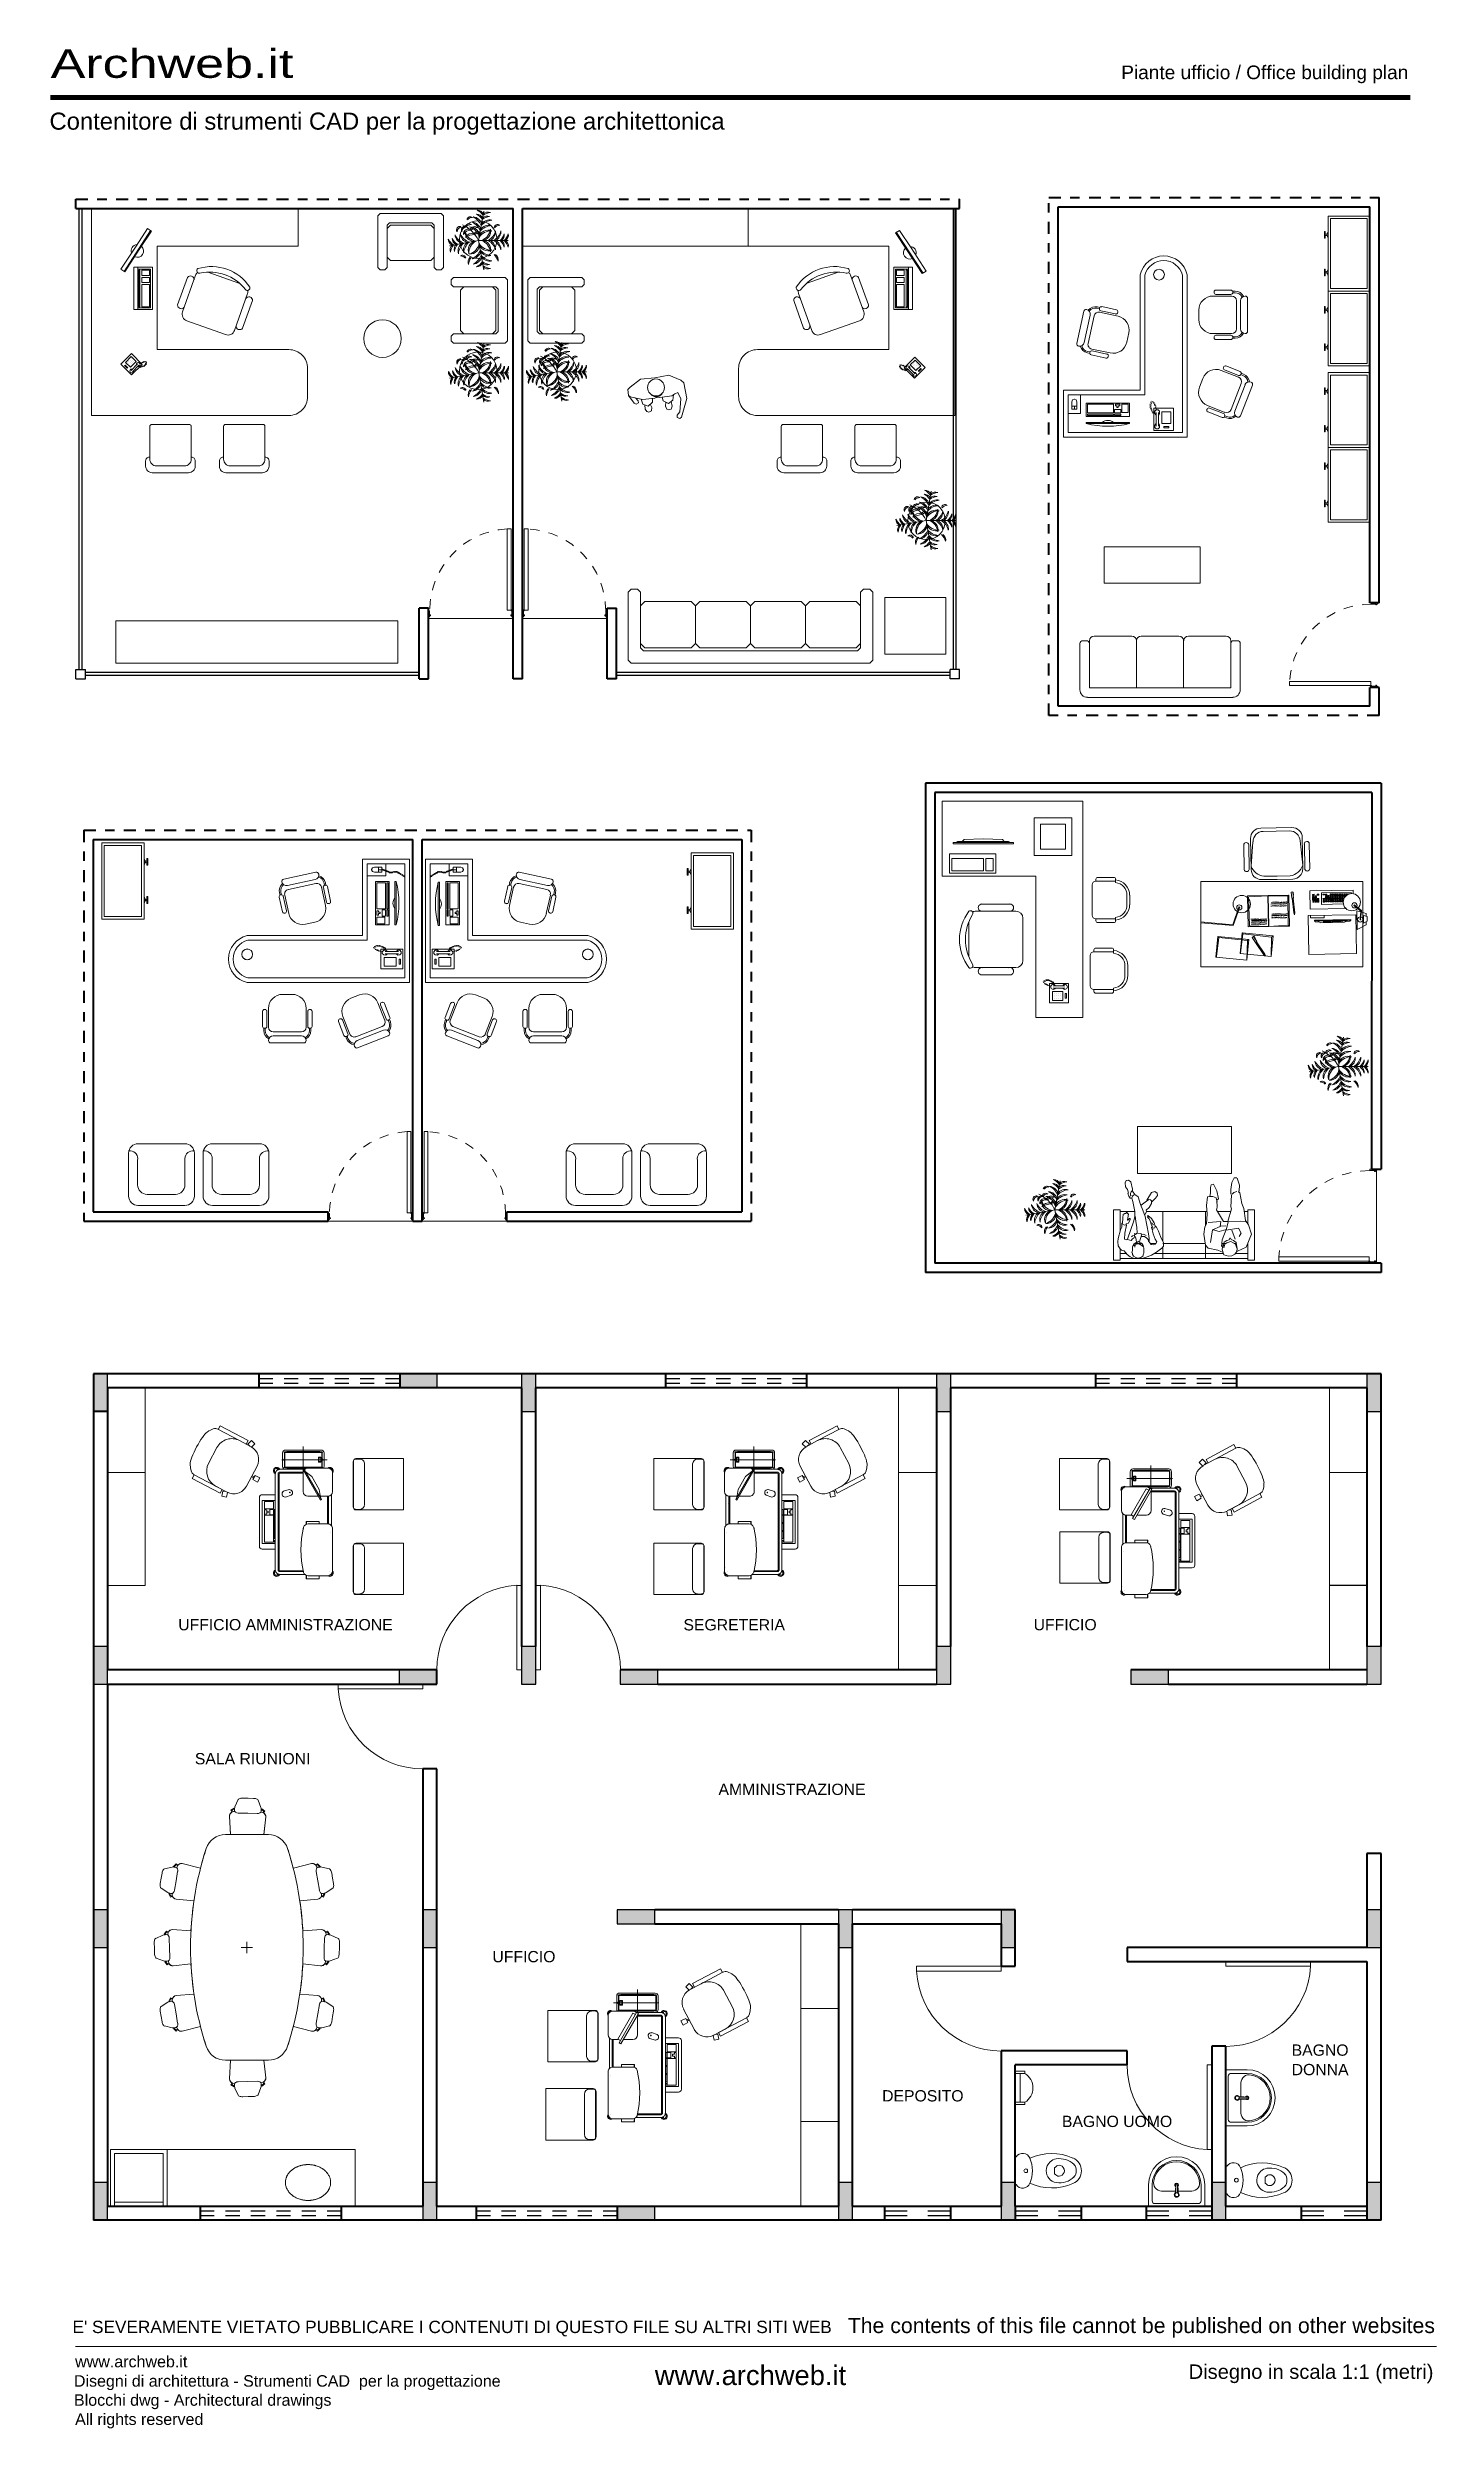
# Model space of a CAD drawing. Header units: millimetres. Extents: x 302.5 to 317.3, y 186.3 to 211.6.
import ezdxf

# ---------------------------------------------------------------- set-up
doc = ezdxf.new("R2010")
doc.units = ezdxf.units.MM
for name, pattern in [('DASHED2', [0.375, 0.25, -0.125]), ('JIS_02_0.7', [1.35, 0.75, -0.6]), ('TRATTOPUNTO2', [12.7, 6.35, -3.175, 0, -3.175])]:
    doc.linetypes.add(name, pattern=pattern)
for name, color, linetype, lineweight in [('ARREDI attrezzature - furniture', 175, 'Continuous', 9), ('MURATURA sezioni - section wall', 7, 'Continuous', 40), ('MURATURE tratteggi - wall hatch', 253, 'Continuous', 18), ('PAVIMENTAZIONE - flooring', 250, 'Continuous', 5), ('PERSONE - people', 251, 'Continuous', 5), ('PILASTRI struttura - structure', 7, 'Continuous', 13), ('PORTE  - doors', 252, 'Continuous', 5), ('PROIEZIONI finissime - fine lines', 251, 'Continuous', 9), ('SANITARI', 175, 'Continuous', 15), ('SCRITTE - TXT', 252, 'Continuous', 5), ('SEZIONI medie - small section', 2, 'Continuous', 25), ('www.archweb.it - All rights reserved', 2, 'Continuous', 5)]:
    doc.layers.add(name, color=color, linetype=linetype, lineweight=lineweight)
doc.layers.add('VETRATE sezioni - windows sections', color=171, linetype='Continuous')
doc.styles.get("Standard").update_dxf_attribs({"font": 'arial.ttf'})

msp = doc.modelspace()

# ---------------------------------------------------------------- texts
at = {"layer": 'SCRITTE - TXT'}
for s, p in [('UFFICIO AMMINISTRAZIONE', (303.918, 194.782)), ('SEGRETERIA', (309.293, 194.781)), ('UFFICIO', (313.019, 194.782)), ('SALA RIUNIONI', (304.095, 193.357)), ('UFFICIO', (307.261, 191.252)), ('BAGNO', (315.764, 190.258)), ('DONNA', (315.764, 190.051)), ('BAGNO UOMO', (313.32, 189.5))]:
    msp.add_text(s, height=0.12, dxfattribs=at).set_placement(p)
at = {"layer": 'SCRITTE - TXT', "char_height": 0.12, "attachment_point": 1}
for s, width, heights, insert in [('AMMINISTRAZIONE', 3.83601, [0], (309.666, 193.151)), ('DEPOSITO', 1.86291, [1.249], (311.407, 189.892))]:
    msp.add_mtext_dynamic_manual_height_columns(s, width=width, gutter_width=12.5, heights=heights, dxfattribs=dict(at, insert=insert))
at = {"layer": 'www.archweb.it - All rights reserved', "color": 7, "width": 1.3}
msp.add_text('Archweb.it', height=0.3048, dxfattribs=at).set_placement((302.56, 211.291))
at = {"layer": 'www.archweb.it - All rights reserved', "color": 2}
msp.add_text('Piante ufficio / Office building plan', height=0.14513, dxfattribs=at).set_placement((313.951, 211.277))
at = {"layer": 'www.archweb.it - All rights reserved', "color": 253}
msp.add_text('Contenitore di strumenti CAD per la progettazione architettonica', height=0.18142, dxfattribs=at).set_placement((302.548, 210.74))
at = {"layer": 'www.archweb.it - All rights reserved', "color": 7}
msp.add_text("E' SEVERAMENTE VIETATO PUBBLICARE I CONTENUTI DI QUESTO FILE SU ALTRI SITI WEB", height=0.13101, dxfattribs=at).set_placement((302.793, 187.309))
at = {"layer": 'www.archweb.it - All rights reserved', "color": 1}
msp.add_text('The contents of this file cannot be published on other websites', height=0.16189, dxfattribs=at).set_placement((311.041, 187.309))
at = {"layer": 'www.archweb.it - All rights reserved', "color": 251}
for s, height, p in [('www.archweb.it', 0.12208, (302.821, 186.945)), ('Disegni di architettura - Strumenti CAD  per la progettazione', 0.12208, (302.808, 186.739)), ('Disegno in scala 1:1 (metri)', 0.1532, (314.668, 186.822)), ('Blocchi dwg - Architectural drawings', 0.12208, (302.809, 186.536)), ('All rights reserved', 0.12208, (302.821, 186.332))]:
    msp.add_text(s, height=height, dxfattribs=at).set_placement(p)
at = {"layer": 'www.archweb.it - All rights reserved'}
msp.add_text('www.archweb.it', height=0.20811, dxfattribs=at).set_placement((308.989, 186.756))

# ---------------------------------------------------------------- blocks, each defined once
blk = doc.blocks.new('Musa01pl')
at = {"color": 0, "linetype": 'ByBlock'}
for p, q in [((-0.215, -0.125), (-0.25, -0.16)), ((0.215, -0.125), (-0.215, -0.125)), ((0.215, -0.125), (0.25, -0.16)), ((-0.215, -0.5), (-0.25, -0.465)), ((0.215, -0.5), (-0.215, -0.5)), ((0.215, -0.5), (0.25, -0.465))]:
    blk.add_line(p, q, dxfattribs=at)
blk.add_lwpolyline([(-0.325, -0.6), (-0.35, -0.575), (-0.35, -0.025), (-0.325, 0), (0.325, 0), (0.35, -0.025), (0.35, -0.575), (0.325, -0.6), (0.275, -0.6), (0.25, -0.575), (0.25, -0.125), (0.225, -0.1), (-0.225, -0.1), (-0.25, -0.125), (-0.25, -0.575), (-0.275, -0.6)], close=True, dxfattribs=at)
blk = doc.blocks.new('Musa04pl')
at = {"color": 0, "linetype": 'ByBlock'}
for p, q in [((-0.855, -0.125), (-0.89, -0.16)), ((-0.48, -0.125), (-0.855, -0.125)), ((-0.48, -0.125), (-0.445, -0.16)), ((-0.41, -0.125), (-0.445, -0.16)), ((-0.445, -0.465), (-0.445, -0.16)), ((-0.035, -0.125), (-0.41, -0.125)), ((-0.035, -0.125), (0, -0.16)), ((0.035, -0.125), (0, -0.16)), ((0, -0.465), (0, -0.16)), ((0, -0.465), (0, -0.16)), ((0.41, -0.125), (0.035, -0.125)), ((0.41, -0.125), (0.445, -0.16)), ((0.48, -0.125), (0.445, -0.16)), ((0.445, -0.465), (0.445, -0.16)), ((0.445, -0.465), (0.445, -0.16)), ((0.855, -0.125), (0.48, -0.125)), ((0.89, -0.16), (0.855, -0.125)), ((-0.855, -0.5), (-0.89, -0.465)), ((-0.48, -0.5), (-0.855, -0.5)), ((-0.48, -0.5), (-0.445, -0.465)), ((-0.41, -0.5), (-0.445, -0.465)), ((-0.035, -0.5), (-0.41, -0.5)), ((-0.035, -0.5), (0, -0.465)), ((0.035, -0.5), (0, -0.465)), ((0.41, -0.5), (0.035, -0.5)), ((0.41, -0.5), (0.445, -0.465)), ((0.48, -0.5), (0.445, -0.465)), ((0.855, -0.5), (0.48, -0.5)), ((0.89, -0.465), (0.855, -0.5))]:
    blk.add_line(p, q, dxfattribs=at)
blk.add_lwpolyline([(-0.965, -0.6), (-0.99, -0.575), (-0.99, -0.025), (-0.965, 0), (0.965, 0), (0.99, -0.025), (0.99, -0.575), (0.965, -0.6), (0.915, -0.6), (0.89, -0.575), (0.89, -0.125), (0.865, -0.1), (-0.865, -0.1), (-0.89, -0.125), (-0.89, -0.575), (-0.915, -0.6)], close=True, dxfattribs=at)
blk = doc.blocks.new('M_Concrete-Rectangular-Column - 0_40 x 0_15-490522-Nivel 0_00')
at = {"layer": 'MURATURE tratteggi - wall hatch'}
blk.add_hatch(color=256, dxfattribs=at).paths.add_polyline_path([(200, 75), (200, -75), (-200, -75), (-200, 75)], flags=0)
at = {"layer": 'PILASTRI struttura - structure', "lineweight": 25}
for p, q in [((200, 75), (-200, 75)), ((-200, 75), (-200, -75)), ((200, -75), (200, 75)), ((-200, -75), (200, -75))]:
    blk.add_line(p, q, dxfattribs=at)
at = {"layer": 'PILASTRI struttura - structure'}
for p, q in [((-200, 75), (-200, 75)), ((200, 75), (200, 75)), ((-200, -75), (-200, -75)), ((200, -75), (200, -75))]:
    blk.add_line(p, q, dxfattribs=at)
blk = doc.blocks.new('Mesa de sala de reuniones con sillas - 2400 x 1200 mm-385333-Nivel 0_00')
at = {"layer": 'ARREDI attrezzature - furniture'}
for p, q in [((-113, 775), (-144, 698)), ((-113, 775), (-144, 698)), ((-9, 795), (-66, 794)), ((-9, 795), (-66, 794)), ((48, 797), (-9, 795)), ((-9, 795), (48, 797)), ((131, 705), (96, 781)), ((96, 781), (131, 705)), ((-861, 591), (-889, 563)), ((-861, 591), (-889, 563)), ((-889, 563), (-877, 552)), ((-877, 552), (-889, 563)), ((-854, 584), (-861, 591)), ((-861, 591), (-854, 584)), ((-835, 688), (-855, 607)), ((-835, 688), (-855, 607)), ((-855, 589), (-854, 584)), ((-855, 589), (-851, 567)), ((-807, 548), (-707, 565)), ((-735, 723), (-791, 713)), ((-735, 723), (-791, 713)), ((-679, 733), (-735, 723)), ((-735, 723), (-679, 733)), ((-608, 582), (-707, 565)), ((-583, 654), (-629, 724)), ((-629, 724), (-583, 654)), ((-576, 633), (-577, 638)), ((-577, 638), (-573, 616)), ((-571, 642), (-576, 633)), ((-576, 633), (-571, 642)), ((-536, 624), (-571, 642)), ((-536, 624), (-571, 642)), ((-543, 610), (-536, 624)), ((-536, 624), (-543, 610)), ((-496, 375), (-512, 564)), ((-512, 564), (-496, 375)), ((-197, 596), (-175, 407)), ((-197, 596), (-175, 407)), ((-153, 683), (-185, 659)), ((-185, 659), (-153, 683)), ((-185, 659), (-175, 646)), ((-185, 659), (-175, 646)), ((-147, 675), (-153, 683)), ((-147, 675), (-153, 683)), ((-147, 680), (-147, 675)), ((-147, 680), (-147, 658)), ((-106, 632), (-5, 634)), ((96, 637), (-5, 634)), ((133, 654), (138, 654)), ((141, 691), (135, 682)), ((141, 691), (135, 682)), ((135, 682), (135, 688)), ((135, 688), (136, 665)), ((174, 668), (141, 691)), ((141, 691), (174, 668)), ((164, 655), (174, 668)), ((164, 655), (174, 668)), ((178, 406), (189, 606)), ((189, 606), (178, 406)), ((512, 564), (496, 375)), ((512, 564), (496, 375)), ((571, 642), (536, 624)), ((536, 624), (571, 642)), ((536, 624), (543, 610)), ((536, 624), (543, 610)), ((576, 633), (571, 642)), ((576, 633), (571, 642)), ((577, 638), (573, 616)), ((577, 638), (576, 633)), ((629, 724), (583, 654)), ((629, 724), (583, 654)), ((608, 582), (707, 565)), ((735, 723), (679, 733)), ((735, 723), (679, 733)), ((807, 548), (707, 565)), ((791, 713), (735, 723)), ((735, 723), (791, 713)), ((855, 607), (835, 688)), ((835, 688), (855, 607)), ((855, 589), (851, 567)), ((861, 591), (854, 584)), ((861, 591), (854, 584)), ((854, 584), (855, 589)), ((889, 563), (861, 591)), ((861, 591), (889, 563)), ((877, 552), (889, 563)), ((877, 552), (889, 563)), ((-892, 499), (-842, 305)), ((-892, 499), (-842, 305)), ((842, 305), (892, 499)), ((892, 499), (842, 305)), ((-1200, 40), (-1200, -15)), ((-1200, 40), (-1200, -417)), ((-1200, 40), (-1200, -417)), ((-1200, -417), (-1200, 40)), ((1200, -15), (1200, 40)), ((1200, -417), (1200, 40)), ((1200, -417), (1200, 40)), ((1200, 40), (1200, -417)), ((-1588, -145), (-1586, -202)), ((-1586, -202), (-1588, -145)), ((-1586, -202), (-1585, -259)), ((-1586, -202), (-1585, -259)), ((-1496, -62), (-1572, -97)), ((-1572, -97), (-1496, -62)), ((-1460, -19), (-1482, -52)), ((-1482, -52), (-1460, -19)), ((-1482, -52), (-1474, -58)), ((-1482, -52), (-1474, -58)), ((-1479, -58), (-1456, -57)), ((-1474, -58), (-1479, -58)), ((-1446, -29), (-1460, -19)), ((-1446, -29), (-1460, -19)), ((-1445, -61), (-1446, -56)), ((-1428, -97), (-1426, -198)), ((-1423, -299), (-1426, -198)), ((-1200, -15), (-1397, -4)), ((-1397, -4), (-1198, -15)), ((-60, -189), (60, -189)), ((0, -129), (0, -249)), ((1397, -4), (1198, -15)), ((1397, -4), (1200, -15)), ((1423, -299), (1426, -198)), ((1428, -97), (1426, -198)), ((1445, -61), (1446, -56)), ((1460, -19), (1446, -29)), ((1446, -29), (1460, -19)), ((1479, -58), (1456, -57)), ((1482, -52), (1460, -19)), ((1482, -52), (1460, -19)), ((1474, -58), (1482, -52)), ((1482, -52), (1474, -58)), ((1479, -58), (1474, -58)), ((1572, -97), (1496, -62)), ((1572, -97), (1496, -62)), ((1585, -259), (1586, -202)), ((1586, -202), (1585, -259)), ((1586, -202), (1588, -145)), ((1586, -202), (1588, -145)), ((-1566, -307), (-1489, -337)), ((-1566, -307), (-1489, -337)), ((-1466, -340), (-1474, -346)), ((-1466, -340), (-1474, -346)), ((-1474, -346), (-1450, -378)), ((-1450, -378), (-1474, -346)), ((-1471, -340), (-1466, -340)), ((-1471, -340), (-1449, -340)), ((-1450, -378), (-1437, -368)), ((-1450, -378), (-1437, -368)), ((-1387, -390), (-1198, -368)), ((-1387, -390), (-1200, -369)), ((-1200, -369), (-1200, -417)), ((1387, -390), (1198, -368)), ((1200, -417), (1200, -369)), ((1200, -369), (1387, -390)), ((1437, -368), (1450, -378)), ((1450, -378), (1437, -368)), ((1471, -340), (1449, -340)), ((1450, -378), (1474, -346)), ((1450, -378), (1474, -346)), ((1474, -346), (1466, -340)), ((1466, -340), (1471, -340)), ((1466, -340), (1474, -346)), ((1489, -337), (1566, -307)), ((1566, -307), (1489, -337)), ((-842, -683), (-892, -876)), ((-892, -876), (-842, -683)), ((-512, -942), (-496, -752)), ((-512, -942), (-496, -752)), ((496, -752), (512, -942)), ((512, -942), (496, -752)), ((892, -876), (842, -683)), ((892, -876), (842, -683)), ((-877, -929), (-889, -941)), ((-877, -929), (-889, -941)), ((-889, -941), (-861, -969)), ((-861, -969), (-889, -941)), ((-861, -969), (-854, -962)), ((-861, -969), (-854, -962)), ((-855, -967), (-851, -945)), ((-854, -962), (-855, -967)), ((-855, -985), (-835, -1066)), ((-835, -1066), (-855, -985)), ((-807, -925), (-707, -942)), ((-608, -960), (-707, -942)), ((-577, -1015), (-573, -993)), ((-577, -1015), (-576, -1010)), ((-576, -1010), (-571, -1019)), ((-576, -1010), (-571, -1019)), ((-571, -1019), (-536, -1002)), ((-536, -1002), (-571, -1019)), ((-536, -1002), (-543, -987)), ((-536, -1002), (-543, -987)), ((-175, -784), (-197, -973)), ((-197, -973), (-175, -784)), ((-106, -1010), (-5, -1012)), ((96, -1015), (-5, -1012)), ((189, -983), (178, -784)), ((189, -983), (178, -784)), ((543, -987), (536, -1002)), ((536, -1002), (543, -987)), ((536, -1002), (571, -1019)), ((536, -1002), (571, -1019)), ((571, -1019), (576, -1010)), ((576, -1010), (571, -1019)), ((577, -1015), (573, -993)), ((576, -1010), (577, -1015)), ((608, -960), (707, -942)), ((807, -925), (707, -942)), ((835, -1066), (855, -985)), ((835, -1066), (855, -985)), ((855, -967), (851, -945)), ((855, -967), (854, -962)), ((854, -962), (861, -969)), ((861, -969), (854, -962)), ((861, -969), (889, -941)), ((861, -969), (889, -941)), ((889, -941), (877, -929)), ((877, -929), (889, -941)), ((-791, -1091), (-735, -1101)), ((-735, -1101), (-791, -1091)), ((-735, -1101), (-679, -1110)), ((-735, -1101), (-679, -1110)), ((-629, -1102), (-583, -1032)), ((-629, -1102), (-583, -1032)), ((-175, -1024), (-185, -1037)), ((-185, -1037), (-175, -1024)), ((-185, -1037), (-153, -1061)), ((-185, -1037), (-153, -1061)), ((-153, -1061), (-147, -1053)), ((-147, -1053), (-153, -1061)), ((-147, -1058), (-147, -1036)), ((-147, -1053), (-147, -1058)), ((-144, -1075), (-113, -1153)), ((-113, -1153), (-144, -1075)), ((-66, -1171), (-9, -1173)), ((-9, -1173), (-66, -1171)), ((-9, -1173), (48, -1174)), ((-9, -1173), (48, -1174)), ((96, -1158), (131, -1083)), ((96, -1158), (131, -1083)), ((133, -1032), (138, -1032)), ((135, -1065), (136, -1043)), ((135, -1065), (135, -1060)), ((135, -1060), (141, -1069)), ((141, -1069), (135, -1060)), ((141, -1069), (174, -1046)), ((141, -1069), (174, -1046)), ((174, -1046), (164, -1033)), ((164, -1033), (174, -1046)), ((583, -1032), (629, -1102)), ((629, -1102), (583, -1032)), ((679, -1110), (735, -1101)), ((735, -1101), (679, -1110)), ((735, -1101), (791, -1091)), ((735, -1101), (791, -1091))]:
    blk.add_line(p, q, dxfattribs=at)
for centre, radius, start, end in [((-97, 769), 17.2, 114.6783, 158.2835), ((-97, 769), 17.2, 114.6783, 158.2835), ((-63, 695), 99, 91.4809, 114.6783), ((-63, 695), 99, 91.4809, 114.6783), ((51, 698), 99, 68.2835, 91.4809), ((51, 698), 99, 68.2835, 91.4809), ((81, 774), 17.2, 24.6783, 68.2835), ((81, 774), 17.2, 24.6783, 68.2835), ((-842, 507), 50, 99.8521, 189.8521), ((-842, 507), 50, 131.2165, 189.8521), ((-852, 555), 25, 91.8908, 204.7135), ((-852, 555), 25, 188.1894, 204.7135), ((-814, 597), 42.1, 166.6547, 191.0362), ((-814, 597), 42.1, 166.6547, 191.0362), ((-829, 571), 22.6, 189.8521, 251.2545), ((-817, 606), 59.6, 251.2545, 279.8874), ((-819, 684), 17.2, 123.0495, 166.6547), ((-819, 684), 17.2, 123.0495, 166.6547), ((-774, 616), 99, 99.8521, 123.0495), ((-774, 616), 99, 99.8521, 123.0495), ((-662, 635), 99, 76.6547, 99.8521), ((-662, 635), 99, 76.6547, 99.8521), ((-643, 715), 17.2, 33.0495, 76.6547), ((-643, 715), 17.2, 33.0495, 76.6547), ((-618, 641), 59.6, 279.8167, 308.4496), ((-618, 631), 42.1, 8.6679, 33.0495), ((-618, 631), 42.1, 8.6679, 33.0495), ((-595, 612), 22.6, 308.4496, 9.8521), ((-567, 605), 25, 354.9907, 107.8134), ((-561, 556), 50, 9.8521, 99.8521), ((-567, 605), 25, 354.9907, 11.5147), ((-561, 556), 50, 9.8521, 68.4877), ((-147, 597), 50, 91.4809, 181.4809), ((-147, 597), 50, 122.8453, 181.4809), ((-150, 646), 25, 83.5196, 196.3423), ((-150, 646), 25, 179.8183, 196.3423), ((-105, 682), 42.1, 158.2835, 182.6651), ((-105, 682), 42.1, 158.2835, 182.6651), ((-124, 659), 22.6, 181.4809, 242.8834), ((-107, 691), 59.6, 242.8834, 271.5163), ((95, 697), 59.6, 271.4456, 300.0785), ((113, 665), 22.6, 300.0785, 1.4809), ((93, 687), 42.1, 0.2967, 24.6783), ((93, 687), 42.1, 0.2967, 24.6783), ((139, 654), 25, 346.6195, 99.4422), ((139, 604), 50, 1.4809, 91.4809), ((139, 654), 25, 346.6195, 3.1435), ((139, 604), 50, 1.4809, 60.1165), ((561, 556), 50, 80.1479, 170.1479), ((561, 556), 50, 111.5123, 170.1479), ((567, 605), 25, 72.1866, 185.0093), ((567, 605), 25, 168.4853, 185.0093), ((595, 612), 22.6, 170.1479, 231.5504), ((618, 631), 42.1, 146.9505, 171.3321), ((618, 631), 42.1, 146.9505, 171.3321), ((618, 641), 59.6, 231.5504, 260.1833), ((643, 715), 17.2, 103.3453, 146.9505), ((643, 715), 17.2, 103.3453, 146.9505), ((662, 635), 99, 80.1479, 103.3453), ((662, 635), 99, 80.1479, 103.3453), ((774, 616), 99, 56.9505, 80.1479), ((774, 616), 99, 56.9505, 80.1479), ((817, 606), 59.6, 260.1126, 288.7455), ((819, 684), 17.2, 13.3453, 56.9505), ((819, 684), 17.2, 13.3453, 56.9505), ((829, 571), 22.6, 288.7455, 350.1479), ((842, 507), 50, 350.1479, 80.1479), ((852, 555), 25, 335.2865, 88.1092), ((814, 597), 42.1, 348.9638, 13.3453), ((814, 597), 42.1, 348.9638, 13.3453), ((852, 555), 25, 335.2865, 351.8106), ((842, 507), 50, 350.1479, 48.7835), ((0, -2985), 3396, 71.9681, 108.0319), ((0, -2985), 3396, 71.9681, 108.0319), ((0, -2985), 3396, 71.9681, 108.0319), ((0, -2985), 3396, 104.3545, 108.0319), ((0, -2985), 3396, 92.9554, 98.3895), ((0, -2985), 3396, 81.6105, 86.9897), ((0, -2985), 3396, 71.9681, 75.6455), ((-985, 40), 215, 108.0319, 180), ((-985, 40), 215, 108.0319, 180), ((-985, 40), 215, 108.0319, 180), ((-985, 40), 215, 108.0319, 180), ((985, 40), 215, 360, 71.9681), ((985, 40), 215, 360, 71.9681), ((985, 40), 215, 360, 71.9681), ((985, 40), 215, 0, 71.9681), ((-1489, -143), 99, 158.2835, 181.4809), ((-1489, -143), 99, 158.2835, 181.4809), ((-1565, -112), 17.2, 114.6783, 158.2835), ((-1565, -112), 17.2, 114.6783, 158.2835), ((-1478, -100), 42.1, 90.2967, 114.6783), ((-1478, -100), 42.1, 90.2967, 114.6783), ((-1445, -54), 25, 76.6195, 189.4422), ((-1456, -80), 22.6, 30.0785, 91.4809), ((-1396, -54), 50, 91.4809, 181.4809), ((-1445, -54), 25, 76.6195, 93.1435), ((-1396, -54), 50, 91.4809, 150.1165), ((-1488, -99), 59.6, 1.4456, 30.0785), ((1396, -54), 50, 29.8835, 88.5191), ((1396, -54), 50, 358.5191, 88.5191), ((1488, -99), 59.6, 149.9215, 178.5544), ((1456, -80), 22.6, 88.5191, 149.9215), ((1445, -54), 25, 86.8565, 103.3805), ((1445, -54), 25, 350.5578, 103.3805), ((1478, -100), 42.1, 65.3217, 89.7033), ((1478, -100), 42.1, 65.3217, 89.7033), ((1565, -112), 17.2, 21.7165, 65.3217), ((1565, -112), 17.2, 21.7165, 65.3217), ((1489, -143), 99, 358.5191, 21.7165), ((1489, -143), 99, 358.5191, 21.7165), ((-1486, -256), 99, 181.4809, 204.6783), ((-1486, -256), 99, 181.4809, 204.6783), ((-1560, -291), 17.2, 204.6783, 248.2835), ((-1560, -291), 17.2, 204.6783, 248.2835), ((-1473, -298), 42.1, 248.2835, 272.6651), ((-1473, -298), 42.1, 248.2835, 272.6651), ((-1437, -343), 25, 173.5196, 286.3423), ((-1450, -317), 22.6, 271.4809, 332.8834), ((-1388, -340), 50, 181.4809, 271.4809), ((-1437, -343), 25, 269.8183, 286.3423), ((-1483, -300), 59.6, 332.8834, 1.5163), ((-1388, -340), 50, 212.8453, 271.4809), ((-985, -417), 215, 180, 251.9681), ((-985, -417), 215, 180, 251.9681), ((-985, -417), 215, 180, 251.9681), ((-985, -417), 215, 180, 251.9681), ((985, -417), 215, 288.0319, 360), ((985, -417), 215, 288.0319, 360), ((985, -417), 215, 288.0319, 360), ((985, -417), 215, 288.0319, 0), ((1388, -340), 50, 268.5191, 358.5191), ((1388, -340), 50, 268.5191, 327.1547), ((1483, -300), 59.6, 178.4837, 207.1166), ((1450, -317), 22.6, 207.1166, 268.5191), ((1437, -343), 25, 253.6577, 6.4804), ((1437, -343), 25, 253.6577, 270.1817), ((1473, -298), 42.1, 267.3349, 291.7165), ((1473, -298), 42.1, 267.3349, 291.7165), ((1560, -291), 17.2, 291.7165, 335.3217), ((1560, -291), 17.2, 291.7165, 335.3217), ((1486, -256), 99, 335.3217, 358.5191), ((1486, -256), 99, 335.3217, 358.5191), ((0, 2608), 3396, 251.9681, 255.6455), ((0, 2608), 3396, 251.9681, 288.0319), ((0, 2608), 3396, 251.9681, 288.0319), ((0, 2608), 3396, 251.9681, 288.0319), ((0, 2608), 3396, 261.6105, 267.0446), ((0, 2608), 3396, 273.0103, 278.3895), ((0, 2608), 3396, 284.3545, 288.0319), ((-842, -885), 50, 170.1479, 228.7835), ((-842, -885), 50, 170.1479, 260.1479), ((-852, -933), 25, 155.2865, 171.8106), ((-852, -933), 25, 155.2865, 268.1092), ((-814, -975), 42.1, 168.9638, 193.3453), ((-814, -975), 42.1, 168.9638, 193.3453), ((-829, -949), 22.6, 108.7455, 170.1479), ((-817, -984), 59.6, 80.1126, 108.7455), ((-618, -1018), 59.6, 51.5504, 80.1833), ((-595, -989), 22.6, 350.1479, 51.5504), ((-567, -982), 25, 252.1866, 5.0093), ((-561, -934), 50, 260.1479, 350.1479), ((-561, -934), 50, 291.5123, 350.1479), ((-567, -982), 25, 348.4853, 5.0093), ((-147, -975), 50, 178.5191, 237.1547), ((-147, -975), 50, 178.5191, 268.5191), ((-107, -1069), 59.6, 88.4837, 117.1166), ((139, -982), 50, 268.5191, 358.5191), ((139, -982), 50, 299.8835, 358.5191), ((561, -934), 50, 189.8521, 248.4877), ((561, -934), 50, 189.8521, 279.8521), ((567, -982), 25, 174.9907, 191.5147), ((567, -982), 25, 174.9907, 287.8134), ((595, -989), 22.6, 128.4496, 189.8521), ((618, -1018), 59.6, 99.8167, 128.4496), ((817, -984), 59.6, 71.2545, 99.8874), ((829, -949), 22.6, 9.8521, 71.2545), ((842, -885), 50, 279.8521, 9.8521), ((852, -933), 25, 271.8908, 24.7135), ((814, -975), 42.1, 346.6547, 11.0362), ((814, -975), 42.1, 346.6547, 11.0362), ((842, -885), 50, 311.2165, 9.8521), ((852, -933), 25, 8.1894, 24.7135), ((-819, -1062), 17.2, 193.3453, 236.9505), ((-819, -1062), 17.2, 193.3453, 236.9505), ((-774, -993), 99, 236.9505, 260.1479), ((-774, -993), 99, 236.9505, 260.1479), ((-662, -1013), 99, 260.1479, 283.3453), ((-662, -1013), 99, 260.1479, 283.3453), ((-643, -1092), 17.2, 283.3453, 326.9505), ((-643, -1092), 17.2, 283.3453, 326.9505), ((-618, -1009), 42.1, 326.9505, 351.3321), ((-618, -1009), 42.1, 326.9505, 351.3321), ((-150, -1024), 25, 163.6577, 180.1817), ((-150, -1024), 25, 163.6577, 276.4804), ((-124, -1036), 22.6, 117.1166, 178.5191), ((-105, -1060), 42.1, 177.3349, 201.7165), ((-105, -1060), 42.1, 177.3349, 201.7165), ((-97, -1147), 17.2, 201.7165, 245.3217), ((-97, -1147), 17.2, 201.7165, 245.3217), ((-63, -1072), 99, 245.3217, 268.5191), ((-63, -1072), 99, 245.3217, 268.5191), ((51, -1075), 99, 268.5191, 291.7165), ((51, -1075), 99, 268.5191, 291.7165), ((81, -1151), 17.2, 291.7165, 335.3217), ((81, -1151), 17.2, 291.7165, 335.3217), ((95, -1074), 59.6, 59.9215, 88.5544), ((113, -1042), 22.6, 358.5191, 59.9215), ((93, -1065), 42.1, 335.3217, 359.7033), ((93, -1065), 42.1, 335.3217, 359.7033), ((139, -1031), 25, 260.5578, 13.3805), ((139, -1031), 25, 356.8565, 13.3805), ((618, -1009), 42.1, 188.6679, 213.0495), ((618, -1009), 42.1, 188.6679, 213.0495), ((643, -1092), 17.2, 213.0495, 256.6547), ((643, -1092), 17.2, 213.0495, 256.6547), ((662, -1013), 99, 256.6547, 279.8521), ((662, -1013), 99, 256.6547, 279.8521), ((774, -993), 99, 279.8521, 303.0495), ((774, -993), 99, 279.8521, 303.0495), ((819, -1062), 17.2, 303.0495, 346.6547), ((819, -1062), 17.2, 303.0495, 346.6547)]:
    blk.add_arc(centre, radius, start, end, dxfattribs=at)
blk = doc.blocks.new('Wardrobe_1_11463 - 2600x2000-391257-Nivel 0_00')
at = {"layer": 'ARREDI attrezzature - furniture'}
for p, q in [((1300, 0), (-1300, 0)), ((-1300, 0), (-1300, -600)), ((-700, 0), (-700, -600)), ((1300, -600), (1300, 0)), ((-740, -40), (-1260, -40)), ((-1260, -40), (-1260, -40)), ((-1260, -40), (-740, -40)), ((-740, -40), (-1260, -40)), ((-1260, -40), (-1260, -40)), ((-1260, -40), (-740, -40)), ((-1260, -40), (-1260, -40)), ((-1260, -40), (-740, -40)), ((-740, -40), (-1260, -40)), ((-1260, -40), (-1260, -600)), ((-1260, -40), (-1260, -600)), ((-1260, -40), (-1260, -600)), ((-1260, -40), (-1260, -600)), ((-1260, -600), (-1260, -40)), ((-1260, -40), (-1260, -600)), ((-740, -40), (-1260, -40)), ((-1260, -40), (-1260, -40)), ((-1260, -40), (-740, -40)), ((-740, -40), (-1260, -40)), ((-1260, -40), (-1260, -40)), ((-1260, -40), (-740, -40)), ((-1260, -40), (-1260, -560)), ((-1260, -40), (-1260, -560)), ((-1260, -40), (-1260, -560)), ((-1260, -40), (-1260, -560)), ((-740, -40), (-740, -40)), ((-740, -40), (-740, -40)), ((-740, -40), (-740, -40)), ((-740, -600), (-740, -40)), ((-740, -40), (-740, -600)), ((-740, -600), (-740, -40)), ((-740, -40), (-740, -600)), ((-740, -40), (-740, -600)), ((-740, -40), (-740, -600)), ((-740, -40), (-740, -40)), ((-740, -40), (-740, -40)), ((-740, -560), (-740, -40)), ((-740, -40), (-740, -560)), ((-740, -560), (-740, -40)), ((-740, -40), (-740, -560)), ((-1300, -600), (1300, -600)), ((-740, -560), (-1260, -560)), ((-1260, -560), (-1260, -560)), ((-1260, -560), (-740, -560)), ((-740, -560), (-1260, -560)), ((-1260, -560), (-1260, -560)), ((-1260, -560), (-740, -560)), ((-740, -600), (-1260, -600)), ((-1260, -600), (-1260, -600)), ((-1260, -600), (-740, -600)), ((-740, -600), (-1260, -600)), ((-1260, -600), (-1260, -600)), ((-1260, -600), (-740, -600)), ((-1260, -600), (-740, -600)), ((-740, -600), (-1260, -600)), ((-1260, -600), (-1260, -600)), ((-740, -560), (-740, -560)), ((-740, -560), (-740, -560)), ((-740, -600), (-740, -600)), ((-740, -600), (-740, -600)), ((-740, -600), (-740, -600))]:
    blk.add_line(p, q, dxfattribs=at)
for points in [[(560, -350), (560, -343), (560, -329), (564, -313), (568, -300), (572, -290), (576, -280), (581, -271), (586, -262), (593, -253), (599, -245), (607, -237), (614, -229), (623, -221), (631, -214), (640, -207), (650, -201), (660, -195), (670, -189), (681, -184), (692, -180), (703, -175), (715, -172), (727, -168), (739, -166), (751, -163), (763, -162), (775, -160), (788, -160), (800, -159), (812, -160), (824, -160), (836, -162), (850, -164), (864, -166), (878, -170), (891, -174), (908, -179), (927, -188), (942, -196), (954, -203), (965, -211), (978, -221), (989, -232), (998, -242), (1006, -251), (1015, -264), (1024, -280), (1031, -297), (1037, -314), (1040, -332), (1040, -344), (1040, -350)], [(1040, -350), (1040, -357), (1040, -371), (1036, -387), (1032, -400), (1028, -410), (1024, -420), (1019, -429), (1014, -438), (1007, -447), (1001, -455), (993, -463), (986, -471), (977, -479), (969, -486), (960, -493), (950, -499), (940, -505), (930, -511), (919, -516), (908, -520), (897, -525), (885, -528), (873, -532), (861, -534), (849, -537), (837, -538), (825, -540), (812, -540), (800, -541), (788, -540), (776, -540), (764, -538), (750, -536), (736, -534), (722, -530), (709, -526), (692, -521), (673, -512), (658, -504), (646, -497), (635, -489), (622, -479), (611, -468), (602, -458), (594, -449), (585, -436), (576, -420), (569, -403), (563, -386), (560, -368), (560, -356), (560, -350)]]:
    blk.add_open_spline(points, degree=3, knots=[0, 0, 0, 0, 0.033333, 0.066667, 0.083333, 0.1, 0.116667, 0.133333, 0.15, 0.166667, 0.183333, 0.2, 0.216667, 0.233333, 0.25, 0.266667, 0.283333, 0.3, 0.316667, 0.333333, 0.35, 0.366667, 0.383333, 0.4, 0.416667, 0.433333, 0.45, 0.466667, 0.483333, 0.5, 0.516667, 0.533333, 0.547917, 0.5625, 0.591667, 0.60625, 0.620833, 0.65, 0.679167, 0.708333, 0.722917, 0.7375, 0.766667, 0.795833, 0.810417, 0.825, 0.854167, 0.883333, 0.9125, 0.941667, 0.970833, 1, 1, 1, 1], dxfattribs=at)
blk = doc.blocks.new('Módulo 2x1 - Módulo 2x1-396982-Nivel 0_00')
at = {"layer": 'ARREDI attrezzature - furniture'}
for p, q in [((-585, -161), (-585, 239)), ((-585, 239), (615, 239)), ((615, 239), (615, -161)), ((615, -161), (-585, -161))]:
    blk.add_line(p, q, dxfattribs=at)
blk = doc.blocks.new('Computer Table 02 - Computer Table 02-V46-Nivel 0_00')
at = {"layer": 'ARREDI attrezzature - furniture'}
for p, q in [((-572, 262), (-572, 50)), ((-529, 283), (-529, 283)), ((-72, 312), (-522, 312)), ((288, 298), (-38, 298)), ((-23, 268), (273, 268)), ((-22, 50), (-22, 262)), ((272, 258), (-22, 258)), ((272, 262), (272, 179)), ((522, 312), (322, 312)), ((559, 283), (559, 283)), ((572, 48), (572, 262)), ((661, 254), (661, -229)), ((-572, 169), (-606, 169)), ((-606, 169), (-606, 34)), ((-572, 169), (-606, 169)), ((-606, 34), (-569, 34)), ((-606, 31), (-606, 34)), ((-568, 31), (-606, 31)), ((-559, 16), (-559, -248)), ((-529, -248), (-529, 1)), ((4, 31), (-26, 31)), ((-25, 34), (4, 34)), ((4, 169), (-22, 169)), ((4, 34), (4, 169)), ((4, 31), (4, 34)), ((237, 194), (231, 183)), ((552, -2), (231, 183)), ((558, 8), (237, 194)), ((259, 181), (344, 169)), ((272, 159), (272, 48)), ((344, 169), (483, 89)), ((536, 21), (483, 89)), ((558, 8), (552, -2)), ((559, -248), (559, 15)), ((559, 0), (801, 0)), ((572, 176), (576, 190)), ((572, 48), (572, -176)), ((577, 194), (577, 194)), ((577, 191), (577, 194)), ((577, 194), (577, 191)), ((583, 203), (579, 203)), ((579, 192), (579, 197)), ((579, 197), (579, 192)), ((583, 200), (583, 203)), ((583, 203), (583, 200)), ((655, 200), (583, 200)), ((583, 190), (583, 197)), ((583, 197), (655, 197)), ((583, 197), (583, 193)), ((583, -191), (583, 190)), ((734, 220), (589, 220)), ((636, 160), (636, 185)), ((636, 185), (687, 185)), ((636, 160), (636, 185)), ((636, 160), (642, 166)), ((687, 160), (636, 160)), ((687, 160), (636, 160)), ((642, 185), (642, 166)), ((642, 166), (680, 166)), ((655, 203), (655, 197)), ((657, 200), (665, 200)), ((663, 200), (659, 200)), ((667, 197), (667, 203)), ((739, 200), (667, 200)), ((667, 197), (739, 197)), ((680, 166), (680, 185)), ((687, 160), (680, 166)), ((687, 185), (687, 160)), ((687, 185), (687, 160)), ((743, 203), (739, 203)), ((739, 203), (739, 200)), ((739, 200), (739, 203)), ((739, 197), (739, 190)), ((739, 192), (739, 197)), ((739, 190), (739, -191)), ((744, 192), (744, 197)), ((744, 197), (744, 192)), ((745, 194), (745, 194)), ((745, 191), (745, 194)), ((745, 194), (745, 191)), ((746, 190), (750, 176)), ((750, -176), (750, 176)), ((764, -190), (764, 190)), ((-519, -1), (-519, -248)), ((283, -131), (264, -191)), ((322, -2), (550, -2)), ((325, -210), (344, -150)), ((519, -248), (519, -2)), ((529, -2), (529, -248)), ((529, -248), (529, -250)), ((576, -191), (572, -176)), ((577, -194), (577, -191)), ((577, -191), (577, -194)), ((577, -194), (577, -194)), ((579, -197), (579, -191)), ((579, -191), (579, -197)), ((579, -203), (583, -203)), ((583, -197), (583, -191)), ((583, -191), (583, -197)), ((739, -197), (583, -197)), ((583, -203), (583, -200)), ((583, -200), (739, -200)), ((583, -200), (583, -203)), ((589, -200), (589, -202)), ((733, -202), (589, -202)), ((589, -220), (734, -220)), ((644, -202), (652, -202)), ((654, -202), (644, -202)), ((650, -203), (653, -203)), ((650, -205), (650, -203)), ((653, -205), (650, -205)), ((652, -203), (653, -203)), ((652, -205), (652, -203)), ((653, -205), (652, -205)), ((653, -202), (653, -203)), ((653, -203), (654, -203)), ((653, -203), (654, -203)), ((654, -203), (653, -203)), ((653, -203), (654, -203)), ((669, -203), (653, -203)), ((656, -205), (653, -205)), ((653, -205), (653, -205)), ((654, -203), (654, -203)), ((654, -203), (654, -205)), ((654, -205), (656, -205)), ((655, -202), (655, -203)), ((656, -203), (656, -205)), ((656, -203), (656, -205)), ((659, -205), (656, -205)), ((657, -202), (657, -203)), ((657, -202), (657, -202)), ((657, -203), (657, -205)), ((658, -205), (657, -205)), ((658, -203), (658, -205)), ((661, -205), (658, -205)), ((659, -202), (659, -203)), ((659, -203), (659, -205)), ((659, -203), (659, -205)), ((659, -203), (659, -205)), ((660, -205), (659, -205)), ((660, -205), (659, -205)), ((660, -203), (660, -205)), ((660, -203), (660, -205)), ((662, -205), (660, -205)), ((661, -203), (661, -205)), ((662, -205), (661, -205)), ((662, -203), (662, -205)), ((662, -203), (662, -205)), ((662, -203), (662, -205)), ((664, -205), (662, -205)), ((663, -203), (663, -202)), ((664, -203), (664, -205)), ((664, -203), (664, -205)), ((666, -205), (664, -205)), ((665, -203), (665, -202)), ((665, -202), (665, -202)), ((666, -203), (666, -205)), ((666, -203), (666, -205)), ((668, -205), (666, -205)), ((667, -203), (667, -202)), ((675, -202), (668, -202)), ((668, -203), (670, -203)), ((668, -205), (668, -203)), ((668, -203), (668, -205)), ((668, -203), (669, -203)), ((670, -205), (668, -205)), ((669, -202), (675, -202)), ((669, -203), (669, -202)), ((670, -203), (670, -205)), ((675, -202), (677, -202)), ((677, -202), (675, -202)), ((733, -200), (733, -202)), ((739, -191), (739, -197)), ((739, -197), (739, -191)), ((739, -200), (739, -203)), ((739, -203), (739, -200)), ((739, -203), (743, -203)), ((744, -197), (744, -191)), ((744, -191), (744, -197)), ((745, -194), (745, -191)), ((745, -191), (745, -194)), ((745, -194), (745, -194)), ((750, -176), (746, -191)), ((-509, -258), (509, -258)), ((509, -268), (-509, -268)), ((-509, -298), (509, -298)), ((-299, -258), (-299, -270)), ((-289, -270), (-289, -258)), ((-289, -298), (-289, -438)), ((-259, -468), (259, -468)), ((-229, -298), (-229, -438)), ((-229, -438), (229, -438)), ((-216, -298), (-216, -312)), ((-216, -312), (-197, -312)), ((70, -318), (-216, -318)), ((-216, -318), (-216, -413)), ((-216, -413), (70, -413)), ((-197, -312), (-197, -298)), ((-178, -298), (-178, -312)), ((-178, -312), (-102, -312)), ((-102, -312), (-102, -298)), ((-92, -298), (-92, -312)), ((-92, -312), (-16, -312)), ((-16, -312), (-16, -298)), ((-6, -298), (-6, -312)), ((-6, -312), (70, -312)), ((70, -312), (70, -298)), ((70, -413), (70, -318)), ((76, -298), (76, -312)), ((76, -312), (133, -312)), ((133, -318), (76, -318)), ((76, -318), (76, -356)), ((76, -356), (133, -356)), ((76, -394), (76, -413)), ((95, -394), (76, -394)), ((76, -413), (133, -413)), ((95, -375), (95, -394)), ((114, -375), (95, -375)), ((114, -394), (114, -375)), ((133, -394), (114, -394)), ((133, -312), (133, -298)), ((133, -356), (133, -318)), ((133, -413), (133, -394)), ((216, -318), (140, -318)), ((140, -318), (140, -413)), ((140, -413), (216, -413)), ((216, -413), (216, -318)), ((229, -438), (229, -298)), ((289, -258), (289, -270)), ((289, -438), (289, -298)), ((299, -270), (299, -258)), ((592, -492), (379, -605)), ((424, -488), (469, -464)), ((424, -488), (451, -537)), ((495, -514), (469, -464)), ((495, -514), (451, -537)), ((467, -528), (480, -552)), ((479, -522), (491, -546)), ((831, -515), (796, -551)), ((864, -678), (798, -555)), ((828, -590), (805, -568)), ((826, -608), (865, -587)), ((828, -590), (867, -550)), ((867, -550), (831, -515)), ((864, -678), (987, -910)), ((1023, -884), (865, -587)), ((314, -807), (264, -816)), ((273, -866), (264, -816)), ((273, -866), (328, -856)), ((305, -885), (344, -864)), ((305, -885), (463, -1182)), ((316, -812), (381, -935)), ((328, -856), (323, -824)), ((505, -1167), (344, -864)), ((622, -1008), (790, -919)), ((1023, -884), (984, -905)), ((463, -1182), (502, -1161))]:
    blk.add_line(p, q, dxfattribs=at)
at = {"layer": 'ARREDI attrezzature - furniture', "flags": 128}
for points in [[(-484, 306), (-484, 306), (-484, 306)], [(-110, 291), (-110, 291), (-110, 291)], [(576, 190), (577, 193), (578, 196), (578, 198), (579, 200), (579, 202), (579, 203), (579, 203)], [(578, 197), (578, 196), (577, 193), (576, 192)], [(576, 191), (576, 192), (577, 194), (577, 196), (578, 197), (578, 197)], [(578, 197), (578, 197), (577, 196), (577, 194), (576, 192), (576, 191)], [(577, 194), (577, 193), (577, 193), (576, 192)], [(576, 192), (577, 193), (577, 193), (577, 194)], [(579, 203), (579, 203), (579, 202), (579, 200)], [(743, 203), (743, 203), (743, 202), (743, 200), (744, 198), (745, 196), (745, 193), (746, 190)], [(743, 200), (743, 202), (743, 203), (743, 203)], [(746, 192), (745, 193), (745, 196), (744, 197)], [(746, 191), (746, 192), (745, 194), (745, 196), (745, 197), (744, 197)], [(744, 197), (745, 197), (745, 196), (745, 194), (746, 192), (746, 191)], [(745, 194), (745, 193), (746, 193), (746, 192)], [(746, 192), (746, 193), (745, 193), (745, 194)], [(-559, -248), (-559, -250), (-559, -252), (-559, -254), (-559, -256), (-559, -257), (-559, -259), (-559, -261), (-559, -262), (-559, -264), (-559, -266), (-559, -267), (-559, -269), (-559, -270), (-559, -271), (-559, -273), (-559, -274), (-559, -275), (-559, -276), (-559, -277), (-559, -278), (-559, -279), (-559, -280), (-559, -280), (-559, -281), (-559, -282), (-559, -282), (-559, -283), (-559, -283), (-559, -283), (-559, -283), (-559, -283), (-559, -283)], [(-559, -248), (-559, -250), (-559, -252), (-558, -254), (-558, -256), (-558, -258), (-557, -260), (-557, -262), (-556, -264), (-556, -266), (-555, -268), (-554, -270), (-553, -272), (-552, -273), (-551, -275), (-550, -277), (-549, -278), (-548, -280), (-546, -281), (-545, -283), (-544, -284), (-542, -286), (-541, -287), (-539, -288), (-537, -289), (-536, -291), (-534, -292), (-532, -293), (-531, -293), (-529, -294), (-527, -295), (-525, -296), (-523, -296), (-521, -297), (-519, -297), (-517, -298), (-515, -298), (-513, -298), (-511, -298), (-509, -298), (-509, -298)], [(-529, -251), (-529, -250), (-529, -248)], [(-509, -268), (-510, -268), (-510, -268), (-511, -268), (-512, -268), (-513, -268), (-514, -268), (-514, -268), (-515, -267), (-516, -267), (-517, -267), (-517, -267), (-518, -266), (-519, -266), (-519, -265), (-520, -265), (-521, -264), (-521, -264), (-522, -263), (-523, -263), (-523, -262), (-524, -262), (-524, -261), (-525, -261), (-525, -260), (-526, -259), (-526, -259), (-526, -258), (-527, -257), (-527, -256), (-527, -256), (-528, -255), (-528, -254), (-528, -253), (-528, -253), (-529, -252), (-529, -251), (-529, -250), (-529, -249), (-529, -249), (-529, -248)], [(509, -298), (511, -298), (513, -298), (515, -298), (517, -298), (519, -297), (521, -297), (523, -297), (525, -296), (526, -295), (528, -295), (530, -294), (532, -293), (534, -292), (535, -291), (537, -290), (539, -289), (540, -287), (542, -286), (543, -285), (545, -283), (546, -282), (547, -280), (549, -279), (550, -277), (551, -275), (552, -274), (553, -272), (554, -270), (555, -268), (555, -267), (556, -265), (557, -263), (557, -261), (558, -259), (558, -257), (558, -255), (559, -253), (559, -251), (559, -249), (559, -248)], [(529, -248), (529, -249), (529, -250), (529, -251), (529, -252), (528, -252), (528, -253), (528, -254), (528, -255), (528, -255), (527, -256), (527, -257), (527, -258), (526, -258), (526, -259), (525, -260), (525, -260), (524, -261), (524, -262), (523, -262), (523, -263), (522, -263), (522, -264), (521, -264), (520, -265), (520, -265), (519, -266), (518, -266), (518, -266), (517, -267), (516, -267), (515, -267), (515, -268), (514, -268), (513, -268), (512, -268), (511, -268), (511, -268), (510, -268), (509, -268), (509, -268)], [(559, -283), (559, -283), (559, -283), (559, -283), (559, -283), (559, -282), (559, -282), (559, -282), (559, -281), (559, -280), (559, -280), (559, -279), (559, -278), (559, -277), (559, -276), (559, -275), (559, -274), (559, -272), (559, -271), (559, -270), (559, -268), (559, -267), (559, -265), (559, -264), (559, -262), (559, -260), (559, -259), (559, -257), (559, -255), (559, -253), (559, -252), (559, -250), (559, -248)], [(579, -203), (579, -203), (579, -202), (579, -200), (578, -198), (578, -196), (577, -193), (576, -191)], [(576, -191), (576, -192), (577, -193), (577, -193), (577, -194)], [(578, -197), (578, -197), (577, -196), (577, -194), (576, -192), (576, -191)], [(576, -191), (576, -192), (577, -194), (577, -196), (578, -197), (578, -197)], [(577, -194), (577, -193), (577, -193), (576, -192)], [(576, -192), (577, -193), (578, -196), (578, -197)], [(579, -200), (579, -202), (579, -203), (579, -203)], [(746, -191), (745, -193), (745, -196), (744, -198), (743, -200), (743, -202), (743, -203), (743, -203)], [(743, -203), (743, -203), (743, -202), (743, -200)], [(744, -197), (745, -197), (745, -196), (745, -194), (746, -192), (746, -191)], [(746, -191), (746, -192), (745, -194), (745, -196), (745, -197), (744, -197)], [(744, -197), (745, -196), (745, -193), (746, -192)], [(745, -194), (745, -193), (746, -193), (746, -192), (746, -191)], [(746, -192), (746, -193), (745, -193), (745, -194)]]:
    blk.add_lwpolyline(points, dxfattribs=at)
at = {"layer": 'ARREDI attrezzature - furniture'}
for centre, radius, start, end in [((-544, 283), 35, 54.3589, 180), ((-544, 283), 35, 180, 215.6411), ((-522, 262), 50, 90, 180), ((-544, 283), 25, 81.9717, 180), ((-544, 283), 25, 180, 188.0283), ((-72, 262), 50, 360, 90), ((0, -343), 638, 70.7763, 73.4236), ((0, -343), 641, 70.0317, 72.6666), ((322, 262), 50, 90, 180), ((522, 262), 50, 360, 90), ((544, 283), 35, 360, 125.6503), ((544, 283), 25, 0, 98.0817), ((544, 283), 25, 351.8428, 360), ((544, 283), 35, 323.9239, 360), ((-522, 50), 50, 180, 249.7758), ((-297, 1014), 1040, 256.5225, 283.4775), ((-522, 50), 50, 249.7758, 266.7435), ((-72, 50), 50, 273.4348, 290.2242), ((-72, 50), 50, 290.4019, 359.9058), ((322, 48), 50, 180, 270), ((522, 48), 50, 310.4787, 360), ((589, 190), 30, 90, 123.936), ((661, 203), 6.35, 360, 180), ((661, 203), 3.17, 90, 270), ((661, 203), 3.17, 270, 90), ((734, 190), 30, 360, 90), ((-544, -283), 35, 115.5575, 180), ((-544, -283), 35, 30, 60), ((-509, -248), 10, 180, 270), ((297, -194), 32.5, 175.3473, 329.9865), ((311, -147), 32.5, 355.3473, 149.9865), ((313, -143), 3.16, 162.6669, 342.6669), ((313, -143), 3.16, 342.6669, 162.6669), ((509, -248), 10, 270, 360), ((544, -283), 35, 120, 150), ((539, -40), 20, 180, 240), ((589, -190), 30, 180, 270), ((544, -283), 35, 360, 64.4424), ((734, -190), 30, 270, 360), ((-544, -283), 35, 180, 336.1904), ((-544, -283), 25, 126.5959, 180), ((-544, -283), 25, 180, 330), ((-259, -438), 30, 180, 270), ((-259, -273), 30, 150.2073, 170.5339), ((259, -438), 30, 270, 360), ((259, -273), 30, 9.2518, 29.7927), ((544, -283), 35, 203.8096, 360), ((544, -283), 25, 210, 360), ((544, -283), 25, 0, 53.4041), ((663, -627), 152, 28, 118), ((450, -740), 152, 118, 208), ((707, -762), 178, 298, 28), ((538, -851), 178, 208, 298)]:
    blk.add_arc(centre, radius, start, end, dxfattribs=at)
for centre, major_axis, start_param, end_param in [((-359, -1626), (1346, 715), 5.956513, 6.283185), ((1850, -451), (1346, 715), 3.141593, 3.468265), ((780, -1104), (179, 95), 3.468265, 5.956513)]:
    blk.add_ellipse(centre, major_axis=major_axis, ratio=0.173648, start_param=start_param, end_param=end_param, dxfattribs=at)
for points in [[(659, 200), (660, 200), (660, 200), (660, 200), (661, 200)], [(662, 200), (662, 200), (662, 200), (663, 200), (663, 200)]]:
    blk.add_open_spline(points, degree=3, dxfattribs=at)
blk = doc.blocks.new('Computer Table 02 - Computer Table 02-V47-Nivel 0_00')
at = {"layer": 'ARREDI attrezzature - furniture'}
for p, q in [((-572, 262), (-572, 50)), ((-529, 283), (-529, 283)), ((-72, 312), (-522, 312)), ((288, 298), (-38, 298)), ((-23, 268), (273, 268)), ((-22, 50), (-22, 262)), ((272, 258), (-22, 258)), ((272, 262), (272, 204)), ((522, 312), (322, 312)), ((559, 283), (559, 283)), ((572, 48), (572, 262)), ((661, 254), (661, -229)), ((-572, 169), (-606, 169)), ((-606, 169), (-606, 34)), ((-572, 169), (-606, 169)), ((-606, 34), (-569, 34)), ((-606, 31), (-606, 34)), ((-568, 31), (-606, 31)), ((-559, 16), (-559, -248)), ((-529, -248), (-529, 1)), ((4, 31), (-26, 31)), ((-25, 34), (4, 34)), ((4, 169), (-22, 169)), ((4, 34), (4, 169)), ((4, 31), (4, 34)), ((237, 194), (226, 175)), ((547, -11), (226, 175)), ((558, 8), (237, 194)), ((259, 181), (275, 209)), ((272, 148), (272, 48)), ((275, 209), (552, 49)), ((519, -248), (519, 6)), ((552, 49), (536, 21)), ((558, 8), (547, -11)), ((559, -248), (559, 15)), ((559, 0), (801, 0)), ((572, 176), (576, 190)), ((572, 48), (572, -176)), ((577, 194), (577, 194)), ((577, 191), (577, 194)), ((577, 194), (577, 191)), ((583, 203), (579, 203)), ((579, 192), (579, 197)), ((579, 197), (579, 192)), ((583, 200), (583, 203)), ((583, 203), (583, 200)), ((655, 200), (583, 200)), ((583, 190), (583, 197)), ((583, 197), (655, 197)), ((583, 197), (583, 193)), ((583, -191), (583, 190)), ((734, 220), (589, 220)), ((636, 160), (636, 185)), ((636, 185), (687, 185)), ((636, 160), (636, 185)), ((636, 160), (642, 166)), ((687, 160), (636, 160)), ((687, 160), (636, 160)), ((642, 185), (642, 166)), ((642, 166), (680, 166)), ((655, 203), (655, 197)), ((657, 200), (665, 200)), ((663, 200), (659, 200)), ((667, 197), (667, 203)), ((739, 200), (667, 200)), ((667, 197), (739, 197)), ((680, 166), (680, 185)), ((687, 160), (680, 166)), ((687, 185), (687, 160)), ((687, 185), (687, 160)), ((743, 203), (739, 203)), ((739, 203), (739, 200)), ((739, 200), (739, 203)), ((739, 197), (739, 190)), ((739, 192), (739, 197)), ((739, 190), (739, -191)), ((744, 192), (744, 197)), ((744, 197), (744, 192)), ((745, 194), (745, 194)), ((745, 191), (745, 194)), ((745, 194), (745, 191)), ((746, 190), (750, 176)), ((750, -176), (750, 176)), ((764, -190), (764, 190)), ((-519, -1), (-519, -248)), ((283, -131), (264, -191)), ((322, -2), (519, -2)), ((325, -210), (344, -150)), ((529, 0), (529, -248)), ((529, -248), (529, -250)), ((576, -191), (572, -176)), ((577, -194), (577, -191)), ((577, -191), (577, -194)), ((577, -194), (577, -194)), ((579, -197), (579, -191)), ((579, -191), (579, -197)), ((579, -203), (583, -203)), ((583, -197), (583, -191)), ((583, -191), (583, -197)), ((739, -197), (583, -197)), ((583, -203), (583, -200)), ((583, -200), (739, -200)), ((583, -200), (583, -203)), ((589, -200), (589, -202)), ((733, -202), (589, -202)), ((589, -220), (734, -220)), ((644, -202), (652, -202)), ((654, -202), (644, -202)), ((650, -203), (653, -203)), ((650, -205), (650, -203)), ((653, -205), (650, -205)), ((652, -203), (653, -203)), ((652, -205), (652, -203)), ((653, -205), (652, -205)), ((653, -202), (653, -203)), ((653, -203), (654, -203)), ((653, -203), (654, -203)), ((654, -203), (653, -203)), ((653, -203), (654, -203)), ((669, -203), (653, -203)), ((656, -205), (653, -205)), ((653, -205), (653, -205)), ((654, -203), (654, -203)), ((654, -203), (654, -205)), ((654, -205), (656, -205)), ((655, -202), (655, -203)), ((656, -203), (656, -205)), ((656, -203), (656, -205)), ((659, -205), (656, -205)), ((657, -202), (657, -203)), ((657, -202), (657, -202)), ((657, -203), (657, -205)), ((658, -205), (657, -205)), ((658, -203), (658, -205)), ((661, -205), (658, -205)), ((659, -202), (659, -203)), ((659, -203), (659, -205)), ((659, -203), (659, -205)), ((659, -203), (659, -205)), ((660, -205), (659, -205)), ((660, -205), (659, -205)), ((660, -203), (660, -205)), ((660, -203), (660, -205)), ((662, -205), (660, -205)), ((661, -203), (661, -205)), ((662, -205), (661, -205)), ((662, -203), (662, -205)), ((662, -203), (662, -205)), ((662, -203), (662, -205)), ((664, -205), (662, -205)), ((663, -203), (663, -202)), ((664, -203), (664, -205)), ((664, -203), (664, -205)), ((666, -205), (664, -205)), ((665, -203), (665, -202)), ((665, -202), (665, -202)), ((666, -203), (666, -205)), ((666, -203), (666, -205)), ((668, -205), (666, -205)), ((667, -203), (667, -202)), ((668, -203), (670, -203)), ((668, -205), (668, -203)), ((668, -203), (668, -205)), ((668, -203), (669, -203)), ((670, -205), (668, -205)), ((669, -202), (677, -202)), ((677, -202), (669, -202)), ((669, -203), (669, -202)), ((670, -203), (670, -205)), ((733, -200), (733, -202)), ((739, -191), (739, -197)), ((739, -197), (739, -191)), ((739, -200), (739, -203)), ((739, -203), (739, -200)), ((739, -203), (743, -203)), ((744, -197), (744, -191)), ((744, -191), (744, -197)), ((745, -194), (745, -191)), ((745, -191), (745, -194)), ((745, -194), (745, -194)), ((750, -176), (746, -191)), ((-509, -258), (509, -258)), ((509, -268), (-509, -268)), ((-509, -298), (509, -298)), ((-299, -258), (-299, -270)), ((-289, -270), (-289, -258)), ((-289, -298), (-289, -438)), ((-259, -468), (259, -468)), ((-229, -298), (-229, -438)), ((-229, -438), (229, -438)), ((-216, -298), (-216, -312)), ((-216, -312), (-197, -312)), ((70, -318), (-216, -318)), ((-216, -318), (-216, -413)), ((-216, -413), (70, -413)), ((-197, -312), (-197, -298)), ((-178, -298), (-178, -312)), ((-178, -312), (-102, -312)), ((-102, -312), (-102, -298)), ((-92, -298), (-92, -312)), ((-92, -312), (-16, -312)), ((-16, -312), (-16, -298)), ((-6, -298), (-6, -312)), ((-6, -312), (70, -312)), ((70, -312), (70, -298)), ((70, -413), (70, -318)), ((76, -298), (76, -312)), ((76, -312), (133, -312)), ((133, -318), (76, -318)), ((76, -318), (76, -356)), ((76, -356), (133, -356)), ((76, -394), (76, -413)), ((95, -394), (76, -394)), ((76, -413), (133, -413)), ((95, -375), (95, -394)), ((114, -375), (95, -375)), ((114, -394), (114, -375)), ((133, -394), (114, -394)), ((133, -312), (133, -298)), ((133, -356), (133, -318)), ((133, -413), (133, -394)), ((216, -318), (140, -318)), ((140, -318), (140, -413)), ((140, -413), (216, -413)), ((216, -413), (216, -318)), ((229, -438), (229, -298)), ((289, -258), (289, -270)), ((289, -438), (289, -298)), ((299, -270), (299, -258)), ((592, -492), (379, -605)), ((424, -488), (469, -464)), ((424, -488), (451, -537)), ((495, -514), (469, -464)), ((495, -514), (451, -537)), ((467, -528), (480, -552)), ((479, -522), (491, -546)), ((831, -515), (796, -551)), ((864, -678), (798, -555)), ((828, -590), (805, -568)), ((826, -608), (865, -587)), ((828, -590), (867, -550)), ((867, -550), (831, -515)), ((864, -678), (987, -910)), ((1023, -884), (865, -587)), ((314, -807), (264, -816)), ((273, -866), (264, -816)), ((273, -866), (328, -856)), ((305, -885), (344, -864)), ((305, -885), (463, -1182)), ((316, -812), (381, -935)), ((328, -856), (323, -824)), ((505, -1167), (344, -864)), ((622, -1008), (790, -919)), ((1023, -884), (984, -905)), ((463, -1182), (502, -1161))]:
    blk.add_line(p, q, dxfattribs=at)
at = {"layer": 'ARREDI attrezzature - furniture', "flags": 128}
for points in [[(-484, 306), (-484, 306), (-484, 306)], [(-110, 291), (-110, 291), (-110, 291)], [(576, 190), (577, 193), (578, 196), (578, 198), (579, 200), (579, 202), (579, 203), (579, 203)], [(578, 197), (578, 196), (577, 193), (576, 192)], [(576, 191), (576, 192), (577, 194), (577, 196), (578, 197), (578, 197)], [(578, 197), (578, 197), (577, 196), (577, 194), (576, 192), (576, 191)], [(577, 194), (577, 193), (577, 193), (576, 192)], [(576, 192), (577, 193), (577, 193), (577, 194)], [(579, 203), (579, 203), (579, 202), (579, 200)], [(743, 203), (743, 203), (743, 202), (743, 200), (744, 198), (745, 196), (745, 193), (746, 190)], [(743, 200), (743, 202), (743, 203), (743, 203)], [(746, 192), (745, 193), (745, 196), (744, 197)], [(746, 191), (746, 192), (745, 194), (745, 196), (745, 197), (744, 197)], [(744, 197), (745, 197), (745, 196), (745, 194), (746, 192), (746, 191)], [(745, 194), (745, 193), (746, 193), (746, 192)], [(746, 192), (746, 193), (745, 193), (745, 194)], [(-559, -248), (-559, -250), (-559, -252), (-559, -254), (-559, -256), (-559, -257), (-559, -259), (-559, -261), (-559, -262), (-559, -264), (-559, -266), (-559, -267), (-559, -269), (-559, -270), (-559, -271), (-559, -273), (-559, -274), (-559, -275), (-559, -276), (-559, -277), (-559, -278), (-559, -279), (-559, -280), (-559, -280), (-559, -281), (-559, -282), (-559, -282), (-559, -283), (-559, -283), (-559, -283), (-559, -283), (-559, -283), (-559, -283)], [(-559, -248), (-559, -250), (-559, -252), (-558, -254), (-558, -256), (-558, -258), (-557, -260), (-557, -262), (-556, -264), (-556, -266), (-555, -268), (-554, -270), (-553, -272), (-552, -273), (-551, -275), (-550, -277), (-549, -278), (-548, -280), (-546, -281), (-545, -283), (-544, -284), (-542, -286), (-541, -287), (-539, -288), (-537, -289), (-536, -291), (-534, -292), (-532, -293), (-531, -293), (-529, -294), (-527, -295), (-525, -296), (-523, -296), (-521, -297), (-519, -297), (-517, -298), (-515, -298), (-513, -298), (-511, -298), (-509, -298), (-509, -298)], [(-529, -251), (-529, -250), (-529, -248)], [(-509, -268), (-510, -268), (-510, -268), (-511, -268), (-512, -268), (-513, -268), (-514, -268), (-514, -268), (-515, -267), (-516, -267), (-517, -267), (-517, -267), (-518, -266), (-519, -266), (-519, -265), (-520, -265), (-521, -264), (-521, -264), (-522, -263), (-523, -263), (-523, -262), (-524, -262), (-524, -261), (-525, -261), (-525, -260), (-526, -259), (-526, -259), (-526, -258), (-527, -257), (-527, -256), (-527, -256), (-528, -255), (-528, -254), (-528, -253), (-528, -253), (-529, -252), (-529, -251), (-529, -250), (-529, -249), (-529, -249), (-529, -248)], [(509, -298), (511, -298), (513, -298), (515, -298), (517, -298), (519, -297), (521, -297), (523, -297), (525, -296), (526, -295), (528, -295), (530, -294), (532, -293), (534, -292), (535, -291), (537, -290), (539, -289), (540, -287), (542, -286), (543, -285), (545, -283), (546, -282), (547, -280), (549, -279), (550, -277), (551, -275), (552, -274), (553, -272), (554, -270), (555, -268), (555, -267), (556, -265), (557, -263), (557, -261), (558, -259), (558, -257), (558, -255), (559, -253), (559, -251), (559, -249), (559, -248)], [(529, -248), (529, -249), (529, -250), (529, -251), (529, -252), (528, -252), (528, -253), (528, -254), (528, -255), (528, -255), (527, -256), (527, -257), (527, -258), (526, -258), (526, -259), (525, -260), (525, -260), (524, -261), (524, -262), (523, -262), (523, -263), (522, -263), (522, -264), (521, -264), (520, -265), (520, -265), (519, -266), (518, -266), (518, -266), (517, -267), (516, -267), (515, -267), (515, -268), (514, -268), (513, -268), (512, -268), (511, -268), (511, -268), (510, -268), (509, -268), (509, -268)], [(559, -283), (559, -283), (559, -283), (559, -283), (559, -283), (559, -282), (559, -282), (559, -282), (559, -281), (559, -280), (559, -280), (559, -279), (559, -278), (559, -277), (559, -276), (559, -275), (559, -274), (559, -272), (559, -271), (559, -270), (559, -268), (559, -267), (559, -265), (559, -264), (559, -262), (559, -260), (559, -259), (559, -257), (559, -255), (559, -253), (559, -252), (559, -250), (559, -248)], [(579, -203), (579, -203), (579, -202), (579, -200), (578, -198), (578, -196), (577, -193), (576, -191)], [(576, -191), (576, -192), (577, -193), (577, -193), (577, -194)], [(578, -197), (578, -197), (577, -196), (577, -194), (576, -192), (576, -191)], [(576, -191), (576, -192), (577, -194), (577, -196), (578, -197), (578, -197)], [(577, -194), (577, -193), (577, -193), (576, -192)], [(576, -192), (577, -193), (578, -196), (578, -197)], [(579, -200), (579, -202), (579, -203), (579, -203)], [(746, -191), (745, -193), (745, -196), (744, -198), (743, -200), (743, -202), (743, -203), (743, -203)], [(743, -203), (743, -203), (743, -202), (743, -200)], [(744, -197), (745, -197), (745, -196), (745, -194), (746, -192), (746, -191)], [(746, -191), (746, -192), (745, -194), (745, -196), (745, -197), (744, -197)], [(744, -197), (745, -196), (745, -193), (746, -192)], [(745, -194), (745, -193), (746, -193), (746, -192), (746, -191)], [(746, -192), (746, -193), (745, -193), (745, -194)]]:
    blk.add_lwpolyline(points, dxfattribs=at)
at = {"layer": 'ARREDI attrezzature - furniture'}
for centre, radius, start, end in [((-544, 283), 35, 54.3589, 180), ((-544, 283), 35, 180, 215.6411), ((-522, 262), 50, 90, 180), ((-544, 283), 25, 81.9717, 180), ((-544, 283), 25, 180, 188.0283), ((-72, 262), 50, 360, 90), ((0, -343), 638, 70.7763, 73.4236), ((0, -343), 641, 70.0317, 72.6666), ((322, 262), 50, 90, 180), ((522, 262), 50, 360, 90), ((544, 283), 35, 360, 125.6503), ((544, 283), 25, 0, 98.0817), ((544, 283), 25, 351.8428, 360), ((544, 283), 35, 323.9239, 360), ((-522, 50), 50, 180, 249.7758), ((-297, 1014), 1040, 256.5225, 283.4775), ((-522, 50), 50, 249.7758, 266.7435), ((-72, 50), 50, 273.4348, 290.2242), ((-72, 50), 50, 290.4019, 359.9058), ((322, 48), 50, 180, 270), ((522, 48), 50, 310.4787, 360), ((589, 190), 30, 90, 123.936), ((661, 203), 6.35, 360, 180), ((661, 203), 3.17, 90, 270), ((661, 203), 3.17, 270, 90), ((734, 190), 30, 360, 90), ((-544, -283), 35, 115.5575, 180), ((-544, -283), 35, 30, 60), ((-509, -248), 10, 180, 270), ((297, -194), 32.5, 175.3473, 329.9865), ((311, -147), 32.5, 355.3473, 149.9865), ((313, -143), 3.16, 162.6669, 342.6669), ((313, -143), 3.16, 342.6669, 162.6669), ((509, -248), 10, 270, 360), ((544, -283), 35, 120, 150), ((539, -40), 20, 180, 240), ((589, -190), 30, 180, 270), ((544, -283), 35, 360, 64.4424), ((734, -190), 30, 270, 360), ((-544, -283), 35, 180, 336.1904), ((-544, -283), 25, 126.5959, 180), ((-544, -283), 25, 180, 330), ((-259, -438), 30, 180, 270), ((-259, -273), 30, 150.2073, 170.5339), ((259, -438), 30, 270, 360), ((259, -273), 30, 9.2518, 29.7927), ((544, -283), 35, 203.8096, 360), ((544, -283), 25, 210, 360), ((544, -283), 25, 0, 53.4041), ((663, -627), 152, 28, 118), ((450, -740), 152, 118, 208), ((707, -762), 178, 298, 28), ((538, -851), 178, 208, 298)]:
    blk.add_arc(centre, radius, start, end, dxfattribs=at)
for centre, major_axis, start_param, end_param in [((-359, -1626), (1346, 715), 5.956513, 6.283185), ((1850, -451), (1346, 715), 3.141593, 3.468265), ((780, -1104), (179, 95), 3.468265, 5.956513)]:
    blk.add_ellipse(centre, major_axis=major_axis, ratio=0.173648, start_param=start_param, end_param=end_param, dxfattribs=at)
for points in [[(659, 200), (660, 200), (660, 200), (660, 200), (661, 200)], [(662, 200), (662, 200), (662, 200), (663, 200), (663, 200)]]:
    blk.add_open_spline(points, degree=3, dxfattribs=at)
blk = doc.blocks.new('M_Chair-Task - M_Chair-Task-203559-Nivel 0_00')
at = {"layer": 'ARREDI attrezzature - furniture'}
for p, q in [((-132, 287), (-132, -219)), ((-132, 287), (414, 287)), ((414, 287), (414, -219)), ((-126, -222), (-126, -177)), ((-107, -244), (389, -244)), ((-100, -248), (382, -248)), ((-75, -126), (357, -126)), ((408, -222), (408, -177))]:
    blk.add_line(p, q, dxfattribs=at)
for centre, radius, start, end in [((-107, -219), 25.4, 180, 270), ((-75, -177), 50.8, 90, 180), ((-100, -222), 25.4, 180, 270), ((357, -177), 50.8, 0, 90), ((382, -222), 25.4, 270, 0), ((389, -219), 25.4, 270, 0)]:
    blk.add_arc(centre, radius, start, end, dxfattribs=at)
blk = doc.blocks.new('Urinal _1_ - Urinal _1_-449394-Nivel 0_00')
at = {"layer": 'SANITARI'}
for p, q in [((-287, 177), (-287, 75)), ((-261, 177), (-287, 177)), ((-287, 75), (-287, 177)), ((-287, 177), (-261, 177)), ((-287, 75), (69, 75)), ((-261, 75), (-287, 75)), ((-261, 177), (-261, 75)), ((43, 126), (-261, 126)), ((-261, 126), (-261, 75)), ((-261, 75), (43, 75)), ((69, 177), (43, 177)), ((69, 177), (43, 177)), ((43, 177), (43, 75)), ((43, 75), (43, 126)), ((43, 75), (69, 75)), ((69, 75), (69, 177)), ((69, 75), (69, 177))]:
    blk.add_line(p, q, dxfattribs=at)
blk.add_arc((-109, 85), 178, 31.0027, 148.9973, dxfattribs=at)
blk = doc.blocks.new('Lavabo sur pied - Lavabo sur pied-467419-Nivel 0_00')
at = {"layer": 'SANITARI'}
for p, q in [((-299, 225), (-299, 0)), ((-299, 0), (299, 0)), ((-260, 55), (-260, 224)), ((-230, 25), (230, 25)), ((-12, 159), (-159, 159)), ((-13, 142), (-9, 239)), ((-9, 239), (12, 239)), ((11, 224), (-9, 224)), ((-9, 224), (-9, 138)), ((11, 138), (11, 224)), ((12, 239), (15, 142)), ((161, 159), (14, 159)), ((260, 55), (260, 224)), ((299, 0), (299, 225))]:
    blk.add_line(p, q, dxfattribs=at)
for centre, radius, start, end in [((0, 225), 299, 360, 180), ((0, 224), 260, 360, 180), ((-159, 245), 86, 164.9779, 270), ((0, 224), 246, 10.5532, 169.867), ((161, 243), 84.3, 270, 17.7612), ((-230, 55), 30, 180, 270), ((1, 120), 26, 122.0525, 266.9351), ((0, 224), 18.8, 312.4747, 236.6466), ((1, 120), 20, 90, 270), ((1, 120), 26, 266.9351, 57.9475), ((1, 120), 20, 270, 90), ((230, 55), 30, 270, 0)]:
    blk.add_arc(centre, radius, start, end, dxfattribs=at)
blk = doc.blocks.new('WC à réservoir - WC à réservoir-450184-Nivel 0_00')
at = {"layer": 'SANITARI'}
for p, q in [((0, 163), (-147, 163)), ((-147, 163), (-147, 154)), ((147, 163), (0, 163)), ((147, 154), (147, 163)), ((-43, -268), (-31, -255)), ((-31, -255), (31, -255)), ((31, -255), (43, -268))]:
    blk.add_line(p, q, dxfattribs=at)
for centre, radius, start, end in [((-103, 84), 82.5, 122.2745, 248.8192), ((375, -225), 558, 155.3903, 203.7969), ((0, 325), 344, 246.8782, 293.1218), ((0, 52), 20, 0, 180), ((0, 52), 20, 180, 0), ((103, 84), 82.5, 291.1808, 57.7255), ((-375, -225), 558, 336.2031, 24.6097), ((0, -293), 128, 89.9985, 170.9061), ((0, -293), 128, 42.4453, 90.0015), ((0, -293), 128, 9.0939, 42.4453), ((1, -390), 150, 203.7969, 269.4689), ((91, -308), 220, 170.9061, 224.3974), ((-8, -404), 81.6, 224.3974, 275.8355), ((-8, -303), 50, 135, 197.1865), ((0, -301), 58.1, 197.1865, 342.8171), ((-1, -390), 150, 270.5311, 336.2031), ((8, -404), 81.6, 264.1645, 315.6026), ((8, -303), 50, 342.8171, 45), ((-91, -308), 220, 315.6026, 9.0939)]:
    blk.add_arc(centre, radius, start, end, dxfattribs=at)
blk = doc.blocks.new('M_Single-Flush - _90 X 2_10-558450-Nivel 0_00')
at = {"layer": 'PORTE  - doors', "color": 2}
for p, q in [((399, 75), (399, 975)), ((450, 975), (399, 975)), ((450, 75), (450, 975)), ((450, 75), (399, 75))]:
    blk.add_line(p, q, dxfattribs=at)
at = {"layer": 'PORTE  - doors', "color": 251}
blk.add_arc((450, 75), 902, 93.2424, 180, dxfattribs=at)
blk = doc.blocks.new('M_Single-Flush - _90 X 2_10-558447-Nivel 0_00')
at = {"layer": 'PORTE  - doors', "color": 2}
for p, q in [((399, -75), (399, -975)), ((450, -75), (399, -75)), ((450, -75), (450, -975)), ((450, -975), (399, -975))]:
    blk.add_line(p, q, dxfattribs=at)
at = {"layer": 'PORTE  - doors', "color": 251}
blk.add_arc((450, -75), 902, 180, 266.7576, dxfattribs=at)

# ---------------------------------------------------------------- linework, layer by layer
at = {"layer": 'ARREDI attrezzature - furniture'}
for p, q in [((302.995, 207.701), (302.995, 209.901)), ((305.195, 209.901), (302.995, 209.901)), ((309.98, 209.901), (312.18, 209.901)), ((312.18, 207.701), (312.18, 209.901)), ((303.342, 209.233), (303.624, 209.667)), ((307.169, 209.872, -0.019), (307.114, 209.561, -0.019)), ((311.842, 209.214), (311.56, 209.648)), ((306.803, 209.506, -0.019), (307.114, 209.561, -0.019)), ((307.43, 209.561, -0.019), (307.114, 209.561, -0.019)), ((307.169, 209.25, -0.019), (307.114, 209.561, -0.019)), ((309.98, 209.501), (307.58, 209.501)), ((303.488, 209.277), (303.488, 208.827)), ((304.233, 209.225), (304.575, 209.103)), ((310.941, 209.225), (310.599, 209.103)), ((311.687, 209.277), (311.687, 208.827)), ((314.153, 209.198), (314.153, 207.971)), ((314.653, 209.198), (314.653, 207.471)), ((314.927, 208.971), (315.127, 208.971)), ((314.938, 209.008), (314.938, 209.013)), ((314.958, 209.033), (315.118, 209.033)), ((315.118, 208.988), (314.958, 208.988)), ((315.163, 209.021), (315.137, 209.021)), ((315.138, 209.013), (315.138, 209.008)), ((315.163, 209.006), (315.138, 209.006)), ((315.177, 208.921), (315.177, 208.621)), ((315.22, 208.621), (315.22, 208.921)), ((315.27, 208.971), (315.27, 208.971)), ((315.295, 208.946), (315.295, 208.596)), ((313.553, 208.809), (313.479, 208.467)), ((313.557, 208.476), (313.621, 208.769)), ((313.582, 208.828), (313.582, 208.828)), ((313.662, 208.76), (313.599, 208.467)), ((313.694, 208.84), (313.718, 208.835)), ((313.697, 208.855), (313.723, 208.849)), ((313.72, 208.842), (313.719, 208.838)), ((313.917, 208.756), (313.721, 208.798)), ((313.734, 208.814), (313.89, 208.78)), ((313.9, 208.824), (313.743, 208.858)), ((313.914, 208.795), (313.915, 208.8)), ((314.777, 208.721), (314.777, 208.821)), ((307.17, 208.464, 0.035), (307.115, 208.153, 0.035)), ((308, 208.475, 0.091), (307.945, 208.164, 0.091)), ((313.498, 208.437), (313.498, 208.437)), ((313.591, 208.366), (313.617, 208.361)), ((313.594, 208.381), (313.619, 208.376)), ((313.617, 208.368), (313.618, 208.373)), ((313.637, 208.407), (313.832, 208.365)), ((313.642, 208.388), (313.798, 208.354)), ((314.011, 208.48), (314.032, 208.578)), ((315.127, 208.571), (314.927, 208.571)), ((314.938, 208.533), (314.938, 208.528)), ((315.118, 208.553), (314.958, 208.553)), ((314.958, 208.508), (315.118, 208.508)), ((315.163, 208.521), (315.137, 208.521)), ((315.163, 208.536), (315.138, 208.536)), ((315.138, 208.528), (315.138, 208.533)), ((315.27, 208.571), (315.27, 208.571)), ((303.42, 208.358), (303.308, 208.246)), ((303.308, 208.246), (303.421, 208.132)), ((303.355, 208.237), (303.348, 208.231)), ((303.348, 208.231), (303.376, 208.202)), ((303.383, 208.209), (303.355, 208.237)), ((303.417, 208.326), (303.357, 208.265)), ((303.357, 208.265), (303.409, 208.213)), ((303.376, 208.202), (303.383, 208.209)), ((303.38, 208.263), (303.38, 208.263)), ((303.393, 208.276), (303.393, 208.276)), ((303.393, 208.25), (303.393, 208.25)), ((303.406, 208.289), (303.406, 208.289)), ((303.406, 208.263), (303.406, 208.263)), ((303.406, 208.237), (303.406, 208.237)), ((303.409, 208.213), (303.469, 208.274)), ((303.416, 208.18), (303.485, 208.249)), ((303.469, 208.274), (303.417, 208.326)), ((303.419, 208.302), (303.419, 208.302)), ((303.419, 208.276), (303.419, 208.276)), ((303.419, 208.25), (303.419, 208.25)), ((303.533, 208.244), (303.42, 208.358)), ((303.421, 208.132), (303.533, 208.244)), ((303.43, 208.166), (303.499, 208.235)), ((303.432, 208.289), (303.432, 208.289)), ((303.432, 208.263), (303.432, 208.263)), ((303.445, 208.276), (303.445, 208.276)), ((303.509, 208.217), (303.52, 208.212)), ((303.511, 208.251), (303.532, 208.262)), ((303.518, 208.22), (303.529, 208.215)), ((303.526, 208.223), (303.537, 208.217)), ((303.532, 208.267), (303.543, 208.262)), ((303.534, 208.226), (303.545, 208.22)), ((303.54, 208.27), (303.551, 208.264)), ((303.543, 208.229), (303.554, 208.223)), ((303.548, 208.273), (303.559, 208.267)), ((303.551, 208.231), (303.562, 208.226)), ((303.556, 208.276), (303.567, 208.27)), ((303.556, 208.237), (303.567, 208.231)), ((303.562, 208.242), (303.573, 208.237)), ((303.567, 208.248), (303.579, 208.242)), ((303.57, 208.275), (303.582, 208.269)), ((303.57, 208.256), (303.581, 208.251)), ((303.573, 208.264), (303.584, 208.259)), ((306.804, 208.098, 0.035), (307.115, 208.153, 0.035)), ((307.431, 208.153, 0.035), (307.115, 208.153, 0.035)), ((307.17, 207.842, 0.035), (307.115, 208.153, 0.035)), ((307.634, 208.109, 0.091), (307.945, 208.164, 0.091)), ((308.261, 208.164, 0.091), (307.945, 208.164, 0.091)), ((308, 207.853, 0.091), (307.945, 208.164, 0.091)), ((311.601, 208.229), (311.59, 208.223)), ((311.604, 208.239), (311.593, 208.234)), ((311.604, 208.221), (311.593, 208.215)), ((311.607, 208.212), (311.596, 208.207)), ((311.612, 208.207), (311.601, 208.201)), ((311.618, 208.24), (311.607, 208.234)), ((311.618, 208.201), (311.607, 208.196)), ((311.623, 208.196), (311.612, 208.19)), ((311.626, 208.237), (311.615, 208.232)), ((311.632, 208.193), (311.621, 208.187)), ((311.634, 208.234), (311.623, 208.229)), ((311.64, 208.19), (311.629, 208.185)), ((311.643, 208.232), (311.632, 208.226)), ((311.648, 208.187), (311.637, 208.182)), ((311.641, 208.208), (311.754, 208.322)), ((311.753, 208.096), (311.641, 208.208)), ((311.663, 208.215), (311.643, 208.226)), ((311.656, 208.185), (311.645, 208.179)), ((311.665, 208.182), (311.654, 208.176)), ((311.744, 208.131), (311.675, 208.2)), ((311.758, 208.145), (311.689, 208.214)), ((311.705, 208.238), (311.757, 208.29)), ((311.766, 208.178), (311.705, 208.238)), ((311.729, 208.24), (311.729, 208.24)), ((311.742, 208.253), (311.742, 208.253)), ((311.742, 208.227), (311.742, 208.227)), ((311.866, 208.21), (311.753, 208.096)), ((311.754, 208.322), (311.866, 208.21)), ((311.755, 208.266), (311.755, 208.266)), ((311.755, 208.24), (311.755, 208.24)), ((311.755, 208.214), (311.755, 208.214)), ((311.757, 208.29), (311.817, 208.229)), ((311.817, 208.229), (311.766, 208.178)), ((311.768, 208.253), (311.768, 208.253)), ((311.768, 208.227), (311.768, 208.227)), ((311.768, 208.201), (311.768, 208.201)), ((311.781, 208.24), (311.781, 208.24)), ((311.781, 208.214), (311.781, 208.214)), ((311.792, 208.173), (311.82, 208.201)), ((311.798, 208.167), (311.792, 208.173)), ((311.794, 208.227), (311.794, 208.227)), ((311.826, 208.195), (311.798, 208.167)), ((311.82, 208.201), (311.826, 208.195)), ((313.789, 208.31), (313.632, 208.344)), ((313.813, 208.331), (313.812, 208.326)), ((315.014, 208.18), (315.2, 208.107)), ((315.038, 208.211), (315.04, 208.216)), ((315.198, 208.127), (315.049, 208.185)), ((315.065, 208.227), (315.215, 208.169)), ((315.246, 208.126), (315.223, 208.136)), ((315.226, 208.143), (315.224, 208.138)), ((315.252, 208.14), (315.227, 208.15)), ((314.153, 207.971), (313.338, 207.971)), ((313.338, 207.971), (313.338, 207.471)), ((313.432, 207.866), (313.425, 207.845)), ((313.451, 207.875), (313.432, 207.866)), ((313.451, 207.875), (313.454, 207.875)), ((313.473, 207.866), (313.454, 207.875)), ((313.48, 207.845), (313.473, 207.866)), ((313.519, 207.921), (313.519, 207.722)), ((314.292, 207.848), (314.277, 207.854)), ((314.783, 208.002), (314.819, 208.095)), ((315.228, 208.042), (315.119, 207.763)), ((315.158, 207.747), (315.268, 208.027)), ((315.347, 208.023), (315.219, 207.697)), ((315.332, 208.055), (315.332, 208.055)), ((313.519, 207.722), (313.388, 207.722)), ((313.425, 207.766), (313.425, 207.845)), ((313.48, 207.799), (313.425, 207.799)), ((313.48, 207.766), (313.425, 207.766)), ((313.452, 207.766), (313.452, 207.799)), ((313.48, 207.845), (313.48, 207.766)), ((314.27, 207.816), (314.255, 207.822)), ((314.27, 207.805), (314.255, 207.811)), ((314.27, 207.793), (314.255, 207.799)), ((314.27, 207.782), (314.255, 207.787)), ((314.275, 207.828), (314.26, 207.834)), ((314.275, 207.77), (314.26, 207.776)), ((314.28, 207.84), (314.265, 207.845)), ((314.28, 207.759), (314.265, 207.764)), ((314.285, 207.747), (314.27, 207.753)), ((314.29, 207.735), (314.275, 207.741)), ((314.295, 207.724), (314.28, 207.73)), ((314.305, 207.834), (314.29, 207.84)), ((314.311, 207.822), (314.295, 207.828)), ((314.298, 207.777), (314.506, 207.777)), ((314.298, 207.542), (314.298, 207.777)), ((314.316, 207.811), (314.3, 207.816)), ((314.321, 207.799), (314.305, 207.805)), ((314.309, 207.722), (314.31, 207.745)), ((314.321, 207.705), (314.309, 207.722)), ((314.309, 207.597), (314.321, 207.614)), ((314.31, 207.745), (314.324, 207.76)), ((314.325, 207.76), (314.316, 207.793)), ((314.321, 207.587), (314.321, 207.732)), ((314.324, 207.76), (314.344, 207.76)), ((314.344, 207.76), (314.358, 207.745)), ((314.347, 207.587), (314.347, 207.732)), ((314.359, 207.722), (314.347, 207.705)), ((314.347, 207.614), (314.359, 207.597)), ((314.358, 207.745), (314.359, 207.722)), ((314.384, 207.74), (314.479, 207.74)), ((314.384, 207.614), (314.384, 207.74)), ((314.479, 207.614), (314.384, 207.614)), ((314.479, 207.74), (314.479, 207.614)), ((314.506, 207.777), (314.506, 207.542)), ((314.865, 207.768), (314.863, 207.764)), ((315.054, 207.734), (314.868, 207.807)), ((314.874, 207.738), (315.023, 207.679)), ((315.04, 207.721), (314.891, 207.78)), ((315.07, 207.675), (315.045, 207.684)), ((315.049, 207.691), (315.051, 207.695)), ((315.075, 207.689), (315.052, 207.698)), ((315.187, 207.683), (315.187, 207.683)), ((313.338, 207.471), (314.653, 207.471)), ((314.506, 207.542), (314.298, 207.542)), ((314.31, 207.574), (314.309, 207.597)), ((314.324, 207.559), (314.31, 207.574)), ((314.344, 207.559), (314.324, 207.559)), ((314.358, 207.574), (314.344, 207.559)), ((314.359, 207.597), (314.358, 207.574)), ((314.404, 207.582), (314.456, 207.582)), ((314.404, 207.568), (314.404, 207.582)), ((314.456, 207.568), (314.404, 207.568)), ((314.456, 207.582), (314.456, 207.568)), ((303.616, 207.258), (303.611, 207.258)), ((304.059, 207.258), (304.056, 207.258)), ((304.401, 207.258), (304.396, 207.258)), ((304.844, 207.258), (304.841, 207.258)), ((310.33, 207.258), (310.334, 207.258)), ((310.774, 207.258), (310.778, 207.258)), ((311.115, 207.258), (311.118, 207.258)), ((311.558, 207.258), (311.563, 207.258)), ((311.93, 206.895, -0.062), (311.875, 206.584, -0.062)), ((311.564, 206.529, -0.062), (311.875, 206.584, -0.062)), ((312.19, 206.584, -0.062), (311.875, 206.584, -0.062)), ((311.93, 206.273, -0.062), (311.875, 206.584, -0.062)), ((313.662, 205.355), (314.063, 205.355)), ((314.565, 205.355), (314.164, 205.355)), ((315.066, 205.355), (314.665, 205.355)), ((313.512, 204.784), (313.512, 205.275)), ((313.582, 205.305), (313.542, 205.305)), ((313.612, 205.305), (313.612, 204.804)), ((314.113, 205.305), (314.113, 204.804)), ((314.615, 205.305), (314.615, 204.804)), ((315.116, 204.804), (315.116, 205.305)), ((315.147, 205.305), (315.187, 205.305)), ((315.217, 205.275), (315.217, 204.784)), ((315.137, 204.703), (313.592, 204.703)), ((315.116, 204.804), (313.612, 204.804)), ((312.044, 203.6), (313.544, 203.6)), ((312.044, 202.8), (312.044, 203.6)), ((313.544, 203.6), (313.544, 201.3)), ((313.024, 203.421), (313.024, 203.021)), ((313.424, 203.421), (313.024, 203.421)), ((313.091, 203.354), (313.091, 203.088)), ((313.357, 203.354), (313.091, 203.354)), ((313.357, 203.088), (313.357, 203.354)), ((313.424, 203.021), (313.424, 203.421)), ((315.435, 203.312), (315.6, 203.315)), ((315.765, 203.318), (315.6, 203.315)), ((312.804, 203.16), (312.163, 203.16)), ((312.163, 203.16), (312.163, 203.147)), ((312.163, 203.147), (312.804, 203.147)), ((312.195, 203.16), (312.214, 203.17)), ((312.214, 203.17), (312.752, 203.17)), ((312.26, 203.17), (312.279, 203.19)), ((312.279, 203.19), (312.483, 203.2)), ((312.687, 203.19), (312.483, 203.2)), ((312.707, 203.17), (312.687, 203.19)), ((312.771, 203.16), (312.752, 203.17)), ((312.804, 203.147), (312.804, 203.16)), ((313.091, 203.088), (313.357, 203.088)), ((315.259, 202.871), (315.255, 203.132)), ((315.312, 202.872), (315.308, 203.133)), ((315.333, 202.873), (315.327, 203.203)), ((315.332, 202.907), (315.352, 203.167)), ((315.461, 203.277), (315.601, 203.279)), ((315.741, 203.282), (315.601, 203.279)), ((315.882, 202.917), (315.853, 203.176)), ((315.883, 202.882), (315.877, 203.212)), ((315.903, 202.882), (315.899, 203.143)), ((315.956, 202.883), (315.952, 203.144)), ((305.041, 202.77), (305.383, 202.844)), ((305.412, 202.825), (305.412, 202.825)), ((305.879, 202.17), (305.879, 202.984)), ((305.879, 202.984), (306.379, 202.984)), ((306.128, 202.934), (305.929, 202.934)), ((305.929, 202.934), (305.929, 202.804)), ((305.929, 202.804), (306.128, 202.804)), ((305.975, 202.872), (305.984, 202.89)), ((305.975, 202.872), (305.975, 202.868)), ((305.984, 202.85), (305.975, 202.868)), ((305.984, 202.89), (306.005, 202.897)), ((306.005, 202.843), (305.984, 202.85)), ((306.084, 202.897), (306.005, 202.897)), ((306.005, 202.843), (306.084, 202.843)), ((306.05, 202.843), (306.05, 202.897)), ((306.084, 202.87), (306.05, 202.87)), ((306.084, 202.843), (306.084, 202.897)), ((306.091, 202.879), (306.09, 202.864)), ((306.1, 202.876), (306.099, 202.862)), ((306.11, 202.873), (306.109, 202.859)), ((306.119, 202.87), (306.118, 202.856)), ((306.128, 202.804), (306.128, 202.934)), ((306.129, 202.867), (306.128, 202.853)), ((306.138, 202.862), (306.137, 202.847)), ((306.148, 202.858), (306.147, 202.844)), ((306.157, 202.855), (306.156, 202.84)), ((306.166, 202.849), (306.165, 202.835)), ((306.176, 202.849), (306.174, 202.835)), ((306.185, 202.848), (306.184, 202.834)), ((306.195, 202.849), (306.193, 202.834)), ((306.204, 202.852), (306.203, 202.838)), ((306.215, 202.854), (306.214, 202.84)), ((306.224, 202.853), (306.223, 202.839)), ((306.234, 202.855), (306.233, 202.84)), ((306.243, 202.854), (306.242, 202.84)), ((306.253, 202.85), (306.252, 202.835)), ((306.261, 202.845), (306.26, 202.831)), ((306.271, 202.84), (306.269, 202.826)), ((306.279, 202.835), (306.278, 202.821)), ((306.288, 202.829), (306.287, 202.815)), ((306.299, 202.823), (306.298, 202.808)), ((306.309, 202.816), (306.307, 202.802)), ((306.318, 202.809), (306.317, 202.795)), ((306.328, 202.802), (306.326, 202.792)), ((306.379, 202.984), (306.379, 201.67)), ((306.55, 202.984), (306.55, 201.67)), ((307.05, 202.984), (306.55, 202.984)), ((306.601, 202.802), (306.602, 202.792)), ((306.61, 202.809), (306.611, 202.795)), ((306.62, 202.816), (306.621, 202.802)), ((306.629, 202.823), (306.63, 202.808)), ((306.64, 202.829), (306.641, 202.815)), ((306.649, 202.835), (306.65, 202.821)), ((306.658, 202.84), (306.659, 202.826)), ((306.667, 202.845), (306.668, 202.831)), ((306.676, 202.85), (306.677, 202.835)), ((306.685, 202.854), (306.686, 202.84)), ((306.695, 202.855), (306.696, 202.84)), ((306.704, 202.853), (306.705, 202.839)), ((306.714, 202.854), (306.715, 202.84)), ((306.724, 202.852), (306.725, 202.838)), ((306.734, 202.849), (306.735, 202.834)), ((306.743, 202.848), (306.744, 202.834)), ((306.753, 202.849), (306.754, 202.835)), ((306.762, 202.849), (306.763, 202.835)), ((306.771, 202.855), (306.773, 202.84)), ((306.781, 202.858), (306.782, 202.844)), ((306.79, 202.862), (306.791, 202.847)), ((306.8, 202.867), (306.801, 202.853)), ((306.801, 202.934), (307, 202.934)), ((306.801, 202.804), (306.801, 202.934)), ((307, 202.804), (306.801, 202.804)), ((306.809, 202.87), (306.81, 202.856)), ((306.819, 202.873), (306.82, 202.859)), ((306.828, 202.876), (306.829, 202.862)), ((306.838, 202.879), (306.839, 202.864)), ((306.844, 202.897), (306.923, 202.897)), ((306.844, 202.843), (306.844, 202.897)), ((306.844, 202.87), (306.878, 202.87)), ((306.923, 202.843), (306.844, 202.843)), ((306.878, 202.843), (306.878, 202.897)), ((306.944, 202.89), (306.923, 202.897)), ((306.923, 202.843), (306.944, 202.85)), ((306.953, 202.872), (306.944, 202.89)), ((306.944, 202.85), (306.953, 202.868)), ((306.953, 202.872), (306.953, 202.868)), ((307, 202.934), (307, 202.804)), ((307.05, 202.17), (307.05, 202.984)), ((307.516, 202.825), (307.516, 202.825)), ((307.888, 202.77), (307.546, 202.844)), ((313.044, 202.8), (312.044, 202.8)), ((312.615, 203.04), (312.124, 203.04)), ((312.124, 203.04), (312.124, 202.834)), ((312.124, 202.834), (312.615, 202.834)), ((312.486, 202.989), (312.15, 202.989)), ((312.15, 202.989), (312.15, 202.86)), ((312.15, 202.86), (312.486, 202.86)), ((312.486, 202.86), (312.486, 202.989)), ((312.589, 202.989), (312.512, 202.989)), ((312.512, 202.989), (312.512, 202.86)), ((312.512, 202.86), (312.589, 202.86)), ((312.589, 202.86), (312.589, 202.989)), ((312.615, 202.834), (312.615, 203.04)), ((313.024, 203.021), (313.424, 203.021)), ((313.044, 201.3), (313.044, 202.8)), ((315.609, 202.802), (315.469, 202.8)), ((315.609, 202.802), (315.749, 202.804)), ((305.026, 202.423), (304.992, 202.579)), ((304.995, 202.626), (305.001, 202.6)), ((305.007, 202.603), (305.012, 202.604)), ((305.01, 202.629), (305.015, 202.604)), ((305.021, 202.74), (305.021, 202.74)), ((305.036, 202.589), (305.07, 202.432)), ((305.094, 202.406), (305.052, 202.601)), ((305.374, 202.765), (305.081, 202.702)), ((305.09, 202.66), (305.383, 202.724)), ((305.442, 202.686), (305.485, 202.49)), ((305.462, 202.681), (305.495, 202.524)), ((305.469, 202.728), (305.474, 202.704)), ((305.482, 202.706), (305.477, 202.704)), ((305.484, 202.732), (305.489, 202.706)), ((305.539, 202.534), (305.506, 202.69)), ((307.389, 202.534), (307.423, 202.69)), ((307.467, 202.681), (307.433, 202.524)), ((307.445, 202.732), (307.439, 202.706)), ((307.486, 202.686), (307.443, 202.49)), ((307.446, 202.706), (307.451, 202.704)), ((307.459, 202.728), (307.454, 202.704)), ((307.838, 202.66), (307.545, 202.724)), ((307.554, 202.765), (307.847, 202.702)), ((307.834, 202.406), (307.877, 202.601)), ((307.892, 202.589), (307.858, 202.432)), ((307.902, 202.423), (307.936, 202.579)), ((307.907, 202.74), (307.907, 202.74)), ((307.919, 202.629), (307.913, 202.604)), ((307.921, 202.603), (307.916, 202.604)), ((307.933, 202.626), (307.928, 202.6)), ((313.641, 202.708), (313.641, 202.388)), ((313.681, 202.748), (313.681, 202.768)), ((313.891, 202.748), (313.681, 202.748)), ((313.701, 202.788), (313.871, 202.788)), ((313.891, 202.763), (313.891, 202.768)), ((313.891, 202.733), (313.891, 202.763)), ((314.011, 202.498), (314.011, 202.598)), ((314.041, 202.598), (314.041, 202.498)), ((314.796, 202.744), (316.52, 202.744)), ((314.796, 201.839), (314.796, 202.744)), ((315.515, 202.595), (315.295, 202.591)), ((315.295, 202.591), (315.3, 202.262)), ((315.305, 202.583), (315.51, 202.591)), ((315.305, 202.583), (315.314, 202.275)), ((315.61, 202.767), (315.445, 202.765)), ((315.51, 202.591), (315.516, 202.265)), ((315.515, 202.595), (315.735, 202.599)), ((315.519, 202.591), (315.515, 202.595)), ((315.52, 202.265), (315.515, 202.595)), ((315.52, 202.265), (315.515, 202.595)), ((315.725, 202.59), (315.519, 202.591)), ((315.61, 202.767), (315.775, 202.77)), ((315.735, 202.599), (315.725, 202.59)), ((315.725, 202.59), (315.726, 202.282)), ((315.735, 202.599), (315.74, 202.269)), ((315.759, 202.633), (315.777, 202.635)), ((315.766, 202.567), (315.759, 202.633)), ((315.769, 202.568), (315.766, 202.567)), ((315.784, 202.569), (315.769, 202.568)), ((315.769, 202.568), (315.786, 202.411)), ((315.776, 202.633), (315.781, 202.633)), ((315.776, 202.633), (315.779, 202.601)), ((315.777, 202.635), (315.784, 202.569)), ((315.779, 202.601), (315.784, 202.601)), ((315.78, 202.569), (315.797, 202.412)), ((315.781, 202.633), (315.784, 202.601)), ((316.42, 202.654), (315.959, 202.646)), ((315.959, 202.646), (315.962, 202.452)), ((315.986, 202.608), (316.002, 202.609)), ((315.987, 202.6), (315.986, 202.608)), ((316.002, 202.6), (315.987, 202.6)), ((315.987, 202.593), (316.002, 202.594)), ((315.987, 202.585), (315.987, 202.593)), ((316.003, 202.585), (315.987, 202.585)), ((315.987, 202.578), (316.003, 202.578)), ((315.987, 202.569), (315.987, 202.578)), ((316.003, 202.569), (315.987, 202.569)), ((315.987, 202.564), (316.003, 202.564)), ((315.987, 202.555), (315.987, 202.564)), ((316.003, 202.555), (315.987, 202.555)), ((315.987, 202.549), (316.003, 202.549)), ((315.988, 202.54), (315.987, 202.549)), ((316.003, 202.54), (315.988, 202.54)), ((316.002, 202.609), (316.002, 202.6)), ((316.002, 202.594), (316.003, 202.585)), ((316.003, 202.578), (316.003, 202.569)), ((316.003, 202.564), (316.003, 202.555)), ((316.003, 202.549), (316.003, 202.54)), ((316.013, 202.594), (316.029, 202.594)), ((316.013, 202.585), (316.013, 202.594)), ((316.029, 202.585), (316.013, 202.585)), ((316.014, 202.578), (316.029, 202.579)), ((316.014, 202.569), (316.014, 202.578)), ((316.029, 202.57), (316.014, 202.569)), ((316.014, 202.564), (316.029, 202.564)), ((316.014, 202.555), (316.014, 202.564)), ((316.03, 202.555), (316.014, 202.555)), ((316.014, 202.549), (316.03, 202.549)), ((316.014, 202.54), (316.014, 202.549)), ((316.03, 202.541), (316.014, 202.54)), ((316.029, 202.594), (316.029, 202.585)), ((316.029, 202.579), (316.029, 202.57)), ((316.029, 202.564), (316.03, 202.555)), ((316.03, 202.549), (316.03, 202.541)), ((316.036, 202.609), (316.052, 202.61)), ((316.036, 202.6), (316.036, 202.609)), ((316.052, 202.601), (316.036, 202.6)), ((316.037, 202.564), (316.053, 202.565)), ((316.037, 202.556), (316.037, 202.564)), ((316.053, 202.556), (316.037, 202.556)), ((316.037, 202.549), (316.053, 202.55)), ((316.037, 202.541), (316.037, 202.549)), ((316.053, 202.541), (316.037, 202.541)), ((316.052, 202.61), (316.052, 202.601)), ((316.053, 202.565), (316.053, 202.556)), ((316.053, 202.55), (316.053, 202.541)), ((316.396, 202.629), (316.08, 202.623)), ((316.08, 202.623), (316.083, 202.502)), ((316.097, 202.61), (316.112, 202.611)), ((316.097, 202.602), (316.097, 202.61)), ((316.112, 202.602), (316.097, 202.602)), ((316.097, 202.565), (316.113, 202.566)), ((316.098, 202.557), (316.097, 202.565)), ((316.113, 202.557), (316.098, 202.557)), ((316.098, 202.551), (316.113, 202.551)), ((316.098, 202.542), (316.098, 202.551)), ((316.113, 202.542), (316.098, 202.542)), ((316.112, 202.611), (316.112, 202.602)), ((316.113, 202.566), (316.113, 202.557)), ((316.113, 202.551), (316.113, 202.542)), ((316.123, 202.611), (316.139, 202.611)), ((316.123, 202.602), (316.123, 202.611)), ((316.139, 202.602), (316.123, 202.602)), ((316.123, 202.596), (316.139, 202.596)), ((316.124, 202.587), (316.123, 202.596)), ((316.139, 202.587), (316.124, 202.587)), ((316.124, 202.58), (316.139, 202.58)), ((316.124, 202.571), (316.124, 202.58)), ((316.14, 202.572), (316.124, 202.571)), ((316.124, 202.566), (316.14, 202.566)), ((316.124, 202.557), (316.124, 202.566)), ((316.14, 202.557), (316.124, 202.557)), ((316.124, 202.551), (316.14, 202.551)), ((316.124, 202.542), (316.124, 202.551)), ((316.14, 202.542), (316.124, 202.542)), ((316.139, 202.611), (316.139, 202.602)), ((316.139, 202.596), (316.139, 202.587)), ((316.139, 202.58), (316.14, 202.572)), ((316.14, 202.566), (316.14, 202.557)), ((316.14, 202.551), (316.14, 202.542)), ((316.147, 202.596), (316.162, 202.597)), ((316.147, 202.587), (316.147, 202.596)), ((316.162, 202.588), (316.147, 202.587)), ((316.147, 202.581), (316.162, 202.581)), ((316.147, 202.572), (316.147, 202.581)), ((316.163, 202.572), (316.147, 202.572)), ((316.147, 202.566), (316.163, 202.567)), ((316.147, 202.558), (316.147, 202.566)), ((316.163, 202.558), (316.147, 202.558)), ((316.147, 202.551), (316.163, 202.552)), ((316.148, 202.543), (316.147, 202.551)), ((316.163, 202.543), (316.148, 202.543)), ((316.162, 202.597), (316.162, 202.588)), ((316.162, 202.581), (316.163, 202.572)), ((316.163, 202.567), (316.163, 202.558)), ((316.163, 202.552), (316.163, 202.543)), ((316.173, 202.612), (316.188, 202.612)), ((316.173, 202.603), (316.173, 202.612)), ((316.189, 202.603), (316.173, 202.603)), ((316.173, 202.597), (316.189, 202.597)), ((316.173, 202.588), (316.173, 202.597)), ((316.189, 202.588), (316.173, 202.588)), ((316.173, 202.581), (316.189, 202.581)), ((316.174, 202.572), (316.173, 202.581)), ((316.189, 202.573), (316.174, 202.572)), ((316.174, 202.567), (316.189, 202.567)), ((316.174, 202.558), (316.174, 202.567)), ((316.189, 202.558), (316.174, 202.558)), ((316.174, 202.552), (316.19, 202.552)), ((316.174, 202.543), (316.174, 202.552)), ((316.19, 202.543), (316.174, 202.543)), ((316.188, 202.612), (316.189, 202.603)), ((316.189, 202.597), (316.189, 202.588)), ((316.189, 202.581), (316.189, 202.573)), ((316.189, 202.567), (316.189, 202.558)), ((316.19, 202.552), (316.19, 202.543)), ((316.194, 202.612), (316.21, 202.612)), ((316.194, 202.603), (316.194, 202.612)), ((316.21, 202.603), (316.194, 202.603)), ((316.194, 202.597), (316.21, 202.597)), ((316.194, 202.588), (316.194, 202.597)), ((316.21, 202.589), (316.194, 202.588)), ((316.194, 202.581), (316.21, 202.582)), ((316.195, 202.573), (316.194, 202.581)), ((316.21, 202.573), (316.195, 202.573)), ((316.195, 202.567), (316.21, 202.567)), ((316.195, 202.558), (316.195, 202.567)), ((316.211, 202.559), (316.195, 202.558)), ((316.195, 202.552), (316.211, 202.552)), ((316.195, 202.543), (316.195, 202.552)), ((316.211, 202.544), (316.195, 202.543)), ((316.195, 202.537), (316.211, 202.537)), ((316.21, 202.612), (316.21, 202.603)), ((316.21, 202.597), (316.21, 202.589)), ((316.21, 202.582), (316.21, 202.573)), ((316.21, 202.567), (316.211, 202.559)), ((316.211, 202.552), (316.211, 202.544)), ((316.211, 202.537), (316.211, 202.528)), ((316.22, 202.613), (316.236, 202.613)), ((316.221, 202.604), (316.22, 202.613)), ((316.236, 202.604), (316.221, 202.604)), ((316.221, 202.598), (316.236, 202.598)), ((316.221, 202.589), (316.221, 202.598)), ((316.237, 202.589), (316.221, 202.589)), ((316.221, 202.582), (316.237, 202.582)), ((316.221, 202.573), (316.221, 202.582)), ((316.237, 202.573), (316.221, 202.573)), ((316.221, 202.568), (316.237, 202.568)), ((316.221, 202.559), (316.221, 202.568)), ((316.237, 202.559), (316.221, 202.559)), ((316.222, 202.553), (316.237, 202.553)), ((316.222, 202.544), (316.222, 202.553)), ((316.237, 202.544), (316.222, 202.544)), ((316.222, 202.537), (316.237, 202.537)), ((316.222, 202.528), (316.222, 202.537)), ((316.236, 202.613), (316.236, 202.604)), ((316.236, 202.598), (316.237, 202.589)), ((316.237, 202.582), (316.237, 202.573)), ((316.237, 202.568), (316.237, 202.559)), ((316.237, 202.553), (316.237, 202.544)), ((316.237, 202.537), (316.238, 202.528)), ((316.244, 202.613), (316.259, 202.613)), ((316.244, 202.604), (316.244, 202.613)), ((316.259, 202.604), (316.244, 202.604)), ((316.244, 202.598), (316.26, 202.598)), ((316.244, 202.589), (316.244, 202.598)), ((316.26, 202.589), (316.244, 202.589)), ((316.244, 202.582), (316.26, 202.583)), ((316.244, 202.573), (316.244, 202.582)), ((316.26, 202.574), (316.244, 202.573)), ((316.244, 202.568), (316.26, 202.568)), ((316.245, 202.559), (316.244, 202.568)), ((316.26, 202.559), (316.245, 202.559)), ((316.245, 202.553), (316.26, 202.553)), ((316.245, 202.544), (316.245, 202.553)), ((316.26, 202.545), (316.245, 202.544)), ((316.245, 202.537), (316.261, 202.538)), ((316.245, 202.529), (316.245, 202.537)), ((316.259, 202.613), (316.259, 202.604)), ((316.26, 202.598), (316.26, 202.589)), ((316.26, 202.583), (316.26, 202.574)), ((316.26, 202.568), (316.26, 202.559)), ((316.26, 202.553), (316.26, 202.545)), ((316.261, 202.538), (316.261, 202.529)), ((316.27, 202.613), (316.286, 202.614)), ((316.27, 202.605), (316.27, 202.613)), ((316.286, 202.605), (316.27, 202.605)), ((316.27, 202.598), (316.286, 202.599)), ((316.271, 202.59), (316.27, 202.598)), ((316.286, 202.59), (316.271, 202.59)), ((316.271, 202.583), (316.286, 202.583)), ((316.271, 202.574), (316.271, 202.583)), ((316.286, 202.574), (316.271, 202.574)), ((316.271, 202.568), (316.287, 202.569)), ((316.271, 202.56), (316.271, 202.568)), ((316.287, 202.56), (316.271, 202.56)), ((316.271, 202.554), (316.287, 202.554)), ((316.271, 202.545), (316.271, 202.554)), ((316.287, 202.545), (316.271, 202.545)), ((316.271, 202.538), (316.287, 202.538)), ((316.272, 202.529), (316.271, 202.538)), ((316.286, 202.614), (316.286, 202.605)), ((316.286, 202.599), (316.286, 202.59)), ((316.286, 202.583), (316.286, 202.574)), ((316.287, 202.569), (316.287, 202.56)), ((316.287, 202.554), (316.287, 202.545)), ((316.287, 202.538), (316.287, 202.529)), ((316.293, 202.614), (316.308, 202.614)), ((316.293, 202.605), (316.293, 202.614)), ((316.308, 202.605), (316.293, 202.605)), ((316.293, 202.599), (316.308, 202.599)), ((316.293, 202.59), (316.293, 202.599)), ((316.309, 202.59), (316.293, 202.59)), ((316.293, 202.583), (316.309, 202.583)), ((316.293, 202.574), (316.293, 202.583)), ((316.309, 202.575), (316.293, 202.574)), ((316.293, 202.569), (316.309, 202.569)), ((316.294, 202.56), (316.293, 202.569)), ((316.309, 202.56), (316.294, 202.56)), ((316.294, 202.554), (316.309, 202.554)), ((316.294, 202.545), (316.294, 202.554)), ((316.309, 202.545), (316.294, 202.545)), ((316.294, 202.538), (316.31, 202.539)), ((316.294, 202.529), (316.294, 202.538)), ((316.308, 202.614), (316.308, 202.605)), ((316.308, 202.599), (316.309, 202.59)), ((316.309, 202.583), (316.309, 202.575)), ((316.309, 202.569), (316.309, 202.56)), ((316.309, 202.554), (316.309, 202.545)), ((316.31, 202.539), (316.31, 202.53)), ((316.319, 202.614), (316.335, 202.614)), ((316.319, 202.605), (316.319, 202.614)), ((316.335, 202.606), (316.319, 202.605)), ((316.319, 202.599), (316.335, 202.6)), ((316.32, 202.59), (316.319, 202.599)), ((316.335, 202.591), (316.32, 202.59)), ((316.32, 202.575), (316.32, 202.584)), ((316.32, 202.584), (316.333, 202.584)), ((316.327, 202.575), (316.32, 202.575)), ((316.32, 202.563), (316.32, 202.569)), ((316.32, 202.569), (316.323, 202.569)), ((316.335, 202.614), (316.335, 202.606)), ((316.335, 202.6), (316.335, 202.591)), ((316.342, 202.615), (316.358, 202.615)), ((316.342, 202.606), (316.342, 202.615)), ((316.358, 202.606), (316.342, 202.606)), ((316.343, 202.594), (316.343, 202.6)), ((316.343, 202.6), (316.35, 202.6)), ((316.358, 202.615), (316.358, 202.606)), ((316.369, 202.61), (316.369, 202.615)), ((316.369, 202.615), (316.384, 202.615)), ((316.384, 202.615), (316.384, 202.615)), ((316.396, 202.617), (316.396, 202.629)), ((316.42, 202.616), (316.42, 202.654)), ((316.52, 202.744), (316.52, 201.839)), ((305.055, 202.408), (305.05, 202.407)), ((305.37, 202.312), (305.272, 202.291)), ((305.519, 202.509), (305.524, 202.51)), ((307.409, 202.509), (307.404, 202.51)), ((307.558, 202.312), (307.656, 202.291)), ((307.874, 202.408), (307.878, 202.407)), ((312.33, 202.315), (312.33, 201.943)), ((312.83, 202.429), (312.405, 202.429)), ((312.777, 202.504), (312.458, 202.504)), ((312.905, 201.904), (312.905, 202.354)), ((313.681, 202.348), (313.891, 202.348)), ((313.681, 202.348), (313.681, 202.328)), ((313.701, 202.308), (313.871, 202.308)), ((313.891, 202.333), (313.891, 202.363)), ((313.891, 202.333), (313.891, 202.328)), ((314.794, 202.317), (315.137, 202.285)), ((314.798, 202.306), (315.142, 202.276)), ((315.137, 202.285), (315.203, 202.473)), ((315.142, 202.276), (315.209, 202.464)), ((315.786, 202.411), (315.794, 202.392)), ((315.794, 202.392), (315.797, 202.412)), ((316.448, 202.39), (315.939, 202.382)), ((315.939, 202.382), (315.946, 201.969)), ((315.962, 202.452), (316.341, 202.458)), ((315.963, 202.382), (315.964, 202.358)), ((315.964, 202.358), (316.109, 202.36)), ((315.988, 202.533), (316.003, 202.533)), ((315.988, 202.524), (315.988, 202.533)), ((316.004, 202.524), (315.988, 202.524)), ((316.003, 202.533), (316.004, 202.524)), ((316.394, 202.342), (316.007, 202.335)), ((316.007, 202.335), (316.007, 202.326)), ((316.007, 202.326), (316.394, 202.333)), ((316.007, 202.326), (316.018, 202.315)), ((316.014, 202.533), (316.03, 202.534)), ((316.014, 202.525), (316.014, 202.533)), ((316.03, 202.525), (316.014, 202.525)), ((316.056, 202.316), (316.018, 202.315)), ((316.03, 202.534), (316.03, 202.525)), ((316.037, 202.534), (316.053, 202.534)), ((316.038, 202.525), (316.037, 202.534)), ((316.053, 202.525), (316.038, 202.525)), ((316.043, 202.322), (316.358, 202.328)), ((316.074, 202.307), (316.043, 202.322)), ((316.053, 202.534), (316.053, 202.525)), ((316.074, 202.307), (316.328, 202.311)), ((316.083, 202.502), (316.314, 202.506)), ((316.098, 202.535), (316.114, 202.535)), ((316.098, 202.526), (316.098, 202.535)), ((316.114, 202.526), (316.098, 202.526)), ((316.102, 202.307), (316.102, 202.321)), ((316.109, 202.36), (316.109, 202.384)), ((316.113, 202.308), (316.113, 202.321)), ((316.114, 202.535), (316.114, 202.526)), ((316.124, 202.535), (316.14, 202.536)), ((316.125, 202.527), (316.124, 202.535)), ((316.124, 202.308), (316.124, 202.321)), ((316.14, 202.527), (316.125, 202.527)), ((316.135, 202.308), (316.135, 202.321)), ((316.14, 202.536), (316.14, 202.527)), ((316.146, 202.308), (316.146, 202.321)), ((316.148, 202.536), (316.163, 202.536)), ((316.148, 202.527), (316.148, 202.536)), ((316.163, 202.527), (316.148, 202.527)), ((316.157, 202.308), (316.157, 202.322)), ((316.163, 202.536), (316.163, 202.527)), ((316.168, 202.309), (316.168, 202.322)), ((316.174, 202.536), (316.19, 202.536)), ((316.174, 202.527), (316.174, 202.536)), ((316.19, 202.528), (316.174, 202.527)), ((316.179, 202.309), (316.179, 202.322)), ((316.179, 202.309), (316.179, 202.322)), ((316.19, 202.536), (316.19, 202.528)), ((316.19, 202.309), (316.19, 202.322)), ((316.195, 202.528), (316.195, 202.537)), ((316.211, 202.528), (316.195, 202.528)), ((316.201, 202.309), (316.201, 202.322)), ((316.212, 202.309), (316.212, 202.323)), ((316.238, 202.528), (316.222, 202.528)), ((316.223, 202.309), (316.223, 202.323)), ((316.234, 202.31), (316.234, 202.323)), ((316.261, 202.529), (316.245, 202.529)), ((316.245, 202.31), (316.245, 202.323)), ((316.256, 202.31), (316.256, 202.323)), ((316.267, 202.31), (316.267, 202.324)), ((316.287, 202.529), (316.272, 202.529)), ((316.278, 202.31), (316.278, 202.324)), ((316.289, 202.311), (316.289, 202.324)), ((316.31, 202.53), (316.294, 202.529)), ((316.3, 202.311), (316.3, 202.324)), ((316.328, 202.311), (316.358, 202.328)), ((316.383, 202.322), (316.346, 202.321)), ((316.383, 202.322), (316.394, 202.333)), ((316.394, 202.333), (316.394, 202.342)), ((316.501, 202.428), (316.429, 202.485)), ((316.506, 202.438), (316.436, 202.495)), ((316.455, 201.978), (316.448, 202.39)), ((316.555, 202.403), (316.457, 202.433)), ((316.457, 202.433), (316.46, 202.234)), ((316.493, 202.336), (316.501, 202.428)), ((316.496, 202.346), (316.506, 202.438)), ((316.528, 202.383), (316.53, 202.303)), ((316.567, 202.371), (316.528, 202.383)), ((316.53, 202.303), (316.568, 202.323)), ((316.555, 202.403), (316.555, 202.374)), ((316.556, 202.317), (316.557, 202.283)), ((316.567, 202.371), (316.568, 202.323)), ((304.652, 202.17), (305.879, 202.17)), ((306.002, 202.031), (305.996, 202.046)), ((306.01, 202.042), (306.005, 202.057)), ((306.016, 202.017), (306.01, 202.032)), ((306.022, 202.047), (306.016, 202.062)), ((306.034, 202.052), (306.027, 202.067)), ((306.045, 202.052), (306.039, 202.067)), ((306.056, 202.052), (306.051, 202.067)), ((306.068, 202.052), (306.063, 202.067)), ((306.08, 202.047), (306.074, 202.062)), ((306.091, 202.042), (306.086, 202.057)), ((306.103, 202.037), (306.097, 202.052)), ((306.115, 202.032), (306.108, 202.047)), ((306.126, 202.027), (306.12, 202.042)), ((306.802, 202.027), (306.808, 202.042)), ((306.814, 202.032), (306.82, 202.047)), ((306.825, 202.037), (306.831, 202.052)), ((306.837, 202.042), (306.843, 202.057)), ((306.848, 202.047), (306.854, 202.062)), ((306.86, 202.052), (306.866, 202.067)), ((306.872, 202.052), (306.877, 202.067)), ((306.883, 202.052), (306.889, 202.067)), ((306.895, 202.052), (306.901, 202.067)), ((306.906, 202.047), (306.912, 202.062)), ((306.912, 202.017), (306.918, 202.032)), ((306.918, 202.042), (306.924, 202.057)), ((306.926, 202.031), (306.932, 202.046)), ((308.276, 202.17), (307.05, 202.17)), ((313.68, 202.037), (313.85, 202.037)), ((314.959, 201.942), (314.98, 202.161)), ((314.988, 202.15), (314.964, 201.946)), ((314.98, 202.161), (314.988, 202.15)), ((314.98, 202.161), (315.309, 202.129)), ((314.988, 202.15), (315.294, 202.117)), ((315.216, 201.979), (315.237, 202.198)), ((315.245, 202.187), (315.221, 201.983)), ((315.245, 202.187), (315.237, 202.198)), ((315.237, 202.198), (315.566, 202.167)), ((315.245, 202.187), (315.551, 202.154)), ((315.309, 202.129), (315.288, 201.91)), ((315.294, 202.117), (315.288, 201.91)), ((315.309, 202.129), (315.294, 202.117)), ((315.3, 202.262), (315.52, 202.265)), ((315.314, 202.275), (315.52, 202.265)), ((315.343, 202.151), (315.358, 202.161)), ((315.379, 202.096), (315.343, 202.151)), ((315.358, 202.159), (315.362, 202.162)), ((315.358, 202.161), (315.394, 202.106)), ((315.358, 202.159), (315.376, 202.132)), ((315.362, 202.162), (315.38, 202.135)), ((315.376, 202.132), (315.38, 202.135)), ((315.381, 202.098), (315.379, 202.096)), ((315.381, 202.098), (315.468, 201.966)), ((315.394, 202.106), (315.382, 202.098)), ((315.391, 202.104), (315.477, 201.972)), ((315.726, 202.282), (315.52, 202.265)), ((315.74, 202.269), (315.52, 202.265)), ((315.566, 202.167), (315.545, 201.948)), ((315.551, 202.154), (315.545, 201.948)), ((315.566, 202.167), (315.551, 202.154)), ((315.74, 202.269), (315.726, 202.282)), ((316.46, 202.234), (316.557, 202.283)), ((306.027, 202.012), (306.022, 202.027)), ((306.039, 202.006), (306.034, 202.022)), ((306.051, 202.001), (306.045, 202.017)), ((306.089, 201.998), (306.056, 202.006)), ((306.073, 202.024), (306.073, 201.817)), ((306.308, 202.024), (306.073, 202.024)), ((306.073, 201.817), (306.308, 201.817)), ((306.105, 202.013), (306.089, 201.998)), ((306.089, 201.998), (306.089, 201.979)), ((306.089, 201.979), (306.105, 201.965)), ((306.127, 202.014), (306.105, 202.013)), ((306.105, 201.965), (306.127, 201.963)), ((306.11, 201.938), (306.11, 201.843)), ((306.236, 201.938), (306.11, 201.938)), ((306.11, 201.843), (306.236, 201.843)), ((306.263, 202.001), (306.118, 202.001)), ((306.263, 201.976), (306.118, 201.976)), ((306.145, 202.001), (306.127, 202.014)), ((306.127, 201.963), (306.145, 201.976)), ((306.253, 202.014), (306.236, 202.001)), ((306.236, 201.976), (306.253, 201.963)), ((306.236, 201.843), (306.236, 201.938)), ((306.275, 202.013), (306.253, 202.014)), ((306.253, 201.963), (306.275, 201.965)), ((306.268, 201.919), (306.268, 201.867)), ((306.282, 201.919), (306.268, 201.919)), ((306.268, 201.867), (306.282, 201.867)), ((306.291, 201.998), (306.275, 202.013)), ((306.275, 201.965), (306.291, 201.979)), ((306.282, 201.867), (306.282, 201.919)), ((306.291, 201.979), (306.291, 201.998)), ((306.308, 201.817), (306.308, 202.024)), ((306.62, 201.817), (306.62, 202.024)), ((306.62, 202.024), (306.855, 202.024)), ((306.855, 201.817), (306.62, 201.817)), ((306.638, 201.998), (306.653, 202.013)), ((306.638, 201.979), (306.638, 201.998)), ((306.653, 201.965), (306.638, 201.979)), ((306.647, 201.867), (306.647, 201.919)), ((306.647, 201.919), (306.661, 201.919)), ((306.661, 201.867), (306.647, 201.867)), ((306.653, 202.013), (306.675, 202.014)), ((306.675, 201.963), (306.653, 201.965)), ((306.661, 201.919), (306.661, 201.867)), ((306.666, 202.001), (306.81, 202.001)), ((306.666, 201.976), (306.81, 201.976)), ((306.675, 202.014), (306.692, 202.001)), ((306.692, 201.976), (306.675, 201.963)), ((306.692, 201.843), (306.692, 201.938)), ((306.692, 201.938), (306.819, 201.938)), ((306.819, 201.843), (306.692, 201.843)), ((306.783, 202.001), (306.801, 202.014)), ((306.801, 201.963), (306.783, 201.976)), ((306.801, 202.014), (306.823, 202.013)), ((306.823, 201.965), (306.801, 201.963)), ((306.819, 201.938), (306.819, 201.843)), ((306.823, 202.013), (306.839, 201.998)), ((306.839, 201.979), (306.823, 201.965)), ((306.839, 201.998), (306.872, 202.006)), ((306.839, 201.998), (306.839, 201.979)), ((306.855, 202.024), (306.855, 201.817)), ((306.877, 202.001), (306.883, 202.017)), ((306.889, 202.006), (306.895, 202.022)), ((306.901, 202.012), (306.906, 202.027)), ((312.405, 201.829), (312.83, 201.829)), ((313.62, 201.957), (313.62, 201.637)), ((313.66, 201.997), (313.66, 202.017)), ((313.87, 201.997), (313.66, 201.997)), ((313.87, 202.012), (313.87, 202.017)), ((313.87, 201.982), (313.87, 202.012)), ((313.99, 201.747), (313.99, 201.847)), ((314.02, 201.847), (314.02, 201.747)), ((316.52, 201.839), (314.796, 201.839)), ((314.964, 201.946), (314.959, 201.942)), ((315.288, 201.91), (314.959, 201.942)), ((315.221, 201.983), (315.216, 201.979)), ((315.545, 201.948), (315.216, 201.979)), ((315.468, 201.966), (315.484, 201.953)), ((315.484, 201.953), (315.477, 201.972)), ((315.946, 201.969), (316.455, 201.978)), ((304.652, 201.67), (306.379, 201.67)), ((305.129, 201.545), (305.029, 201.545)), ((305.848, 201.54), (305.755, 201.503)), ((308.276, 201.67), (306.55, 201.67)), ((307.08, 201.54), (307.173, 201.503)), ((307.799, 201.545), (307.899, 201.545)), ((312.777, 201.753), (312.458, 201.753)), ((313.127, 201.666), (313.122, 201.681)), ((313.134, 201.677), (313.129, 201.692)), ((313.139, 201.652), (313.134, 201.667)), ((313.144, 201.682), (313.139, 201.697)), ((313.149, 201.647), (313.144, 201.662)), ((313.154, 201.687), (313.149, 201.702)), ((313.159, 201.642), (313.154, 201.657)), ((313.164, 201.687), (313.159, 201.702)), ((313.169, 201.637), (313.164, 201.652)), ((313.174, 201.687), (313.169, 201.702)), ((313.202, 201.633), (313.174, 201.642)), ((313.184, 201.687), (313.179, 201.702)), ((313.188, 201.66), (313.188, 201.455)), ((313.391, 201.66), (313.188, 201.66)), ((313.194, 201.682), (313.189, 201.697)), ((313.204, 201.677), (313.199, 201.692)), ((313.214, 201.672), (313.209, 201.687)), ((313.224, 201.667), (313.219, 201.682)), ((313.22, 201.575), (313.22, 201.481)), ((313.329, 201.575), (313.22, 201.575)), ((313.352, 201.637), (313.227, 201.637)), ((313.352, 201.612), (313.227, 201.612)), ((313.234, 201.662), (313.229, 201.677)), ((313.239, 201.552), (313.239, 201.552)), ((313.239, 201.528), (313.239, 201.528)), ((313.263, 201.552), (313.263, 201.552)), ((313.263, 201.528), (313.263, 201.528)), ((313.286, 201.552), (313.286, 201.552)), ((313.286, 201.528), (313.286, 201.528)), ((313.31, 201.552), (313.31, 201.552)), ((313.31, 201.528), (313.31, 201.528)), ((313.329, 201.481), (313.329, 201.575)), ((313.356, 201.555), (313.356, 201.505)), ((313.368, 201.555), (313.356, 201.555)), ((313.368, 201.505), (313.368, 201.555)), ((313.391, 201.455), (313.391, 201.66)), ((313.66, 201.597), (313.87, 201.597)), ((313.66, 201.597), (313.66, 201.577)), ((313.68, 201.557), (313.85, 201.557)), ((313.87, 201.582), (313.87, 201.612)), ((313.87, 201.582), (313.87, 201.577)), ((304.816, 201.364), (304.816, 201.204)), ((304.841, 201.384), (304.836, 201.384)), ((304.861, 201.204), (304.861, 201.364)), ((304.879, 201.395), (304.879, 201.195)), ((305.279, 201.195), (305.279, 201.395)), ((305.297, 201.204), (305.297, 201.364)), ((305.317, 201.384), (305.322, 201.384)), ((305.342, 201.364), (305.342, 201.204)), ((305.639, 201.285), (305.634, 201.283)), ((305.723, 201.124), (305.665, 201.273)), ((305.67, 201.309), (305.743, 201.123)), ((306.115, 201.268), (306.043, 201.454)), ((306.129, 201.283), (306.07, 201.432)), ((306.082, 201.458), (306.086, 201.46)), ((306.112, 201.448), (306.171, 201.299)), ((306.159, 201.273), (306.155, 201.272)), ((306.175, 201.253), (306.166, 201.277)), ((306.753, 201.253), (306.763, 201.277)), ((306.816, 201.448), (306.758, 201.299)), ((306.769, 201.273), (306.774, 201.272)), ((306.8, 201.283), (306.858, 201.432)), ((306.813, 201.268), (306.886, 201.454)), ((306.847, 201.458), (306.842, 201.46)), ((307.258, 201.309), (307.185, 201.123)), ((307.205, 201.124), (307.263, 201.273)), ((307.289, 201.285), (307.294, 201.283)), ((307.586, 201.364), (307.586, 201.204)), ((307.611, 201.384), (307.606, 201.384)), ((307.631, 201.204), (307.631, 201.364)), ((307.649, 201.195), (307.649, 201.395)), ((308.049, 201.395), (308.049, 201.195)), ((308.067, 201.204), (308.067, 201.364)), ((308.087, 201.384), (308.092, 201.384)), ((308.112, 201.364), (308.112, 201.204)), ((313.544, 201.3), (313.044, 201.3)), ((313.188, 201.455), (313.391, 201.455)), ((313.22, 201.481), (313.329, 201.481)), ((313.239, 201.505), (313.239, 201.505)), ((313.263, 201.505), (313.263, 201.505)), ((313.286, 201.505), (313.286, 201.505)), ((313.31, 201.505), (313.31, 201.505)), ((313.356, 201.505), (313.368, 201.505)), ((304.829, 201.159), (304.829, 201.185)), ((304.836, 201.184), (304.841, 201.184)), ((304.844, 201.159), (304.844, 201.184)), ((304.879, 201.053), (304.879, 201.053)), ((304.904, 201.028), (305.254, 201.028)), ((304.929, 201.145), (305.229, 201.145)), ((305.229, 201.103), (304.929, 201.103)), ((305.279, 201.053), (305.279, 201.053)), ((305.314, 201.159), (305.314, 201.184)), ((305.322, 201.184), (305.317, 201.184)), ((305.329, 201.159), (305.329, 201.185)), ((305.623, 201.257), (305.681, 201.108)), ((305.709, 201.071), (305.7, 201.095)), ((305.707, 201.097), (305.712, 201.098)), ((305.723, 201.076), (305.714, 201.1)), ((305.808, 201.094), (306.087, 201.203)), ((306.102, 201.164), (305.823, 201.055)), ((305.827, 200.976), (306.153, 201.103)), ((306.161, 201.247), (306.152, 201.271)), ((306.167, 201.136), (306.167, 201.136)), ((306.761, 201.136), (306.761, 201.136)), ((306.767, 201.247), (306.776, 201.271)), ((307.101, 200.976), (306.775, 201.103)), ((306.826, 201.164), (307.105, 201.055)), ((307.121, 201.094), (306.841, 201.203)), ((307.205, 201.076), (307.214, 201.1)), ((307.221, 201.097), (307.216, 201.098)), ((307.219, 201.071), (307.228, 201.095)), ((307.305, 201.257), (307.247, 201.108)), ((307.599, 201.159), (307.599, 201.185)), ((307.606, 201.184), (307.611, 201.184)), ((307.614, 201.159), (307.614, 201.184)), ((307.649, 201.053), (307.649, 201.053)), ((308.024, 201.028), (307.674, 201.028)), ((307.999, 201.145), (307.699, 201.145)), ((307.699, 201.103), (307.999, 201.103)), ((308.049, 201.053), (308.049, 201.053)), ((308.084, 201.159), (308.084, 201.184)), ((308.092, 201.184), (308.087, 201.184)), ((308.099, 201.159), (308.099, 201.185)), ((316.317, 201.088), (316.262, 200.777)), ((305.795, 200.99), (305.795, 200.99)), ((307.134, 200.99), (307.134, 200.99)), ((315.951, 200.722), (316.262, 200.777)), ((316.577, 200.777), (316.262, 200.777)), ((316.317, 200.466), (316.262, 200.777)), ((315.123, 200.139), (314.123, 200.139)), ((314.123, 199.639), (314.123, 200.139)), ((314.123, 200.139), (314.123, 199.639)), ((315.123, 199.639), (315.123, 200.139)), ((303.39, 199.857), (303.39, 199.4)), ((303.99, 199.957), (303.49, 199.957)), ((304.09, 199.4), (304.09, 199.857)), ((304.183, 199.857), (304.183, 199.4)), ((304.783, 199.957), (304.283, 199.957)), ((304.883, 199.4), (304.883, 199.857)), ((308.045, 199.4), (308.045, 199.857)), ((308.145, 199.957), (308.645, 199.957)), ((308.745, 199.857), (308.745, 199.4)), ((308.838, 199.4), (308.838, 199.857)), ((308.938, 199.957), (309.438, 199.957)), ((309.538, 199.857), (309.538, 199.4)), ((313.301, 199.563), (313.246, 199.252)), ((314.123, 199.639), (315.123, 199.639)), ((303.49, 199.3), (303.99, 199.3)), ((304.283, 199.3), (304.783, 199.3)), ((308.645, 199.3), (308.145, 199.3)), ((309.438, 199.3), (308.938, 199.3)), ((312.935, 199.198), (313.246, 199.252)), ((313.562, 199.252), (313.246, 199.252)), ((313.301, 198.941), (313.246, 199.252)), ((303.165, 197.36), (303.565, 197.36)), ((303.165, 196.46), (303.165, 197.36)), ((303.565, 197.36), (303.565, 196.46)), ((311.582, 196.46), (311.582, 197.36)), ((311.982, 197.36), (311.982, 196.46)), ((316.165, 196.46), (316.165, 197.36)), ((303.565, 196.46), (303.165, 196.46)), ((311.982, 196.46), (311.582, 196.46)), ((311.582, 195.26), (311.582, 196.46)), ((311.582, 196.46), (311.982, 196.46)), ((311.982, 196.46), (311.982, 195.26)), ((316.565, 196.46), (316.165, 196.46)), ((303.165, 195.26), (303.565, 195.26)), ((311.582, 194.36), (311.582, 195.26)), ((311.582, 195.26), (311.982, 195.26)), ((311.982, 195.26), (311.582, 195.26)), ((311.982, 195.26), (311.982, 194.36)), ((316.165, 194.36), (316.165, 195.26)), ((316.165, 195.26), (316.565, 195.26)), ((316.565, 195.26), (316.565, 194.36)), ((316.565, 194.36), (316.165, 194.36)), ((310.542, 190.76), (310.542, 191.66)), ((310.942, 190.76), (310.542, 190.76)), ((310.542, 188.66), (310.542, 189.56)), ((310.542, 189.56), (310.942, 189.56))]:
    msp.add_line(p, q, dxfattribs=at)
at = {"layer": 'ARREDI attrezzature - furniture', "lineweight": 0}
for p, q in [((313.768, 205.919), (313.768, 206.302)), ((313.768, 206.302), (314.791, 206.302)), ((314.791, 206.302), (314.791, 205.919)), ((314.791, 205.919), (313.768, 205.919))]:
    msp.add_line(p, q, dxfattribs=at)
at = {"layer": 'ARREDI attrezzature - furniture', "linetype": 'ByBlock'}
for p, q in [((314.003, 199.566), (313.993, 199.542)), ((313.993, 199.542), (313.997, 199.498)), ((314.029, 199.568), (314.003, 199.566)), ((314.052, 199.55), (314.029, 199.568)), ((314.069, 199.474), (314.052, 199.55)), ((314.899, 199.49), (314.907, 199.52)), ((314.907, 199.52), (314.933, 199.528)), ((314.933, 199.528), (314.967, 199.457)), ((315.118, 199.468), (315.129, 199.543)), ((315.129, 199.543), (315.152, 199.592)), ((315.152, 199.592), (315.182, 199.592)), ((315.183, 199.591), (315.209, 199.515)), ((315.208, 199.517), (315.204, 199.457)), ((313.869, 198.719), (313.869, 199.255)), ((313.941, 199.255), (313.869, 199.255)), ((313.941, 199.029), (313.941, 199.255)), ((313.997, 199.498), (314.018, 199.468)), ((314.018, 199.468), (314.027, 199.432)), ((314.027, 199.432), (314.021, 199.426)), ((314.021, 199.426), (314.03, 199.397)), ((314.03, 199.397), (314.047, 199.379)), ((314.047, 199.379), (314.063, 199.379)), ((314.055, 199.445), (314.048, 199.426)), ((314.048, 199.426), (314.05, 199.411)), ((314.05, 199.411), (314.058, 199.4)), ((314.071, 199.46), (314.055, 199.445)), ((314.063, 199.379), (314.074, 199.342)), ((314.071, 199.399), (314.066, 199.384)), ((314.072, 199.452), (314.069, 199.474)), ((314.085, 199.413), (314.071, 199.399)), ((314.097, 199.416), (314.072, 199.452)), ((314.074, 199.342), (314.097, 199.234)), ((314.132, 199.392), (314.097, 199.416)), ((314.156, 199.31), (314.132, 199.392)), ((314.18, 199.249), (314.156, 199.31)), ((314.164, 199.302), (314.219, 199.345)), ((314.206, 199.181), (314.18, 199.249)), ((314.248, 199.278), (314.217, 199.25)), ((314.217, 199.25), (314.219, 199.234)), ((314.219, 199.345), (314.245, 199.365)), ((314.224, 199.355), (314.274, 199.439)), ((314.245, 199.365), (314.262, 199.358)), ((314.272, 199.321), (314.248, 199.278)), ((314.262, 199.358), (314.272, 199.349)), ((314.272, 199.349), (314.272, 199.321)), ((314.274, 199.439), (314.307, 199.449)), ((314.287, 199.35), (314.274, 199.334)), ((314.317, 199.379), (314.287, 199.35)), ((314.307, 199.449), (314.332, 199.432)), ((314.336, 199.407), (314.317, 199.379)), ((314.332, 199.432), (314.336, 199.407)), ((314.858, 199.299), (314.869, 199.393)), ((314.866, 199.212), (314.858, 199.299)), ((314.869, 199.393), (314.892, 199.396)), ((314.892, 199.396), (314.899, 199.434)), ((314.896, 199.396), (314.926, 199.396)), ((314.899, 199.434), (314.899, 199.49)), ((314.926, 199.396), (314.96, 199.381)), ((314.96, 199.381), (314.971, 199.336)), ((314.971, 199.28), (314.963, 199.253)), ((314.963, 199.253), (315.039, 199.129)), ((314.967, 199.457), (314.986, 199.37)), ((314.986, 199.37), (314.967, 199.355)), ((314.967, 199.355), (314.971, 199.28)), ((315.084, 199.129), (315.125, 199.265)), ((315.118, 199.423), (315.118, 199.468)), ((315.125, 199.411), (315.118, 199.423)), ((315.118, 199.287), (315.125, 199.411)), ((315.125, 199.265), (315.118, 199.287)), ((315.13, 199.419), (315.149, 199.439)), ((315.149, 199.439), (315.179, 199.447)), ((315.204, 199.457), (315.197, 199.445)), ((315.197, 199.445), (315.212, 199.434)), ((315.212, 199.434), (315.235, 199.321)), ((315.235, 199.321), (315.257, 199.268)), ((315.257, 199.268), (315.272, 199.141)), ((315.298, 199.255), (315.369, 199.255)), ((315.298, 199.255), (315.298, 199.106)), ((315.369, 199.255), (315.369, 198.719)), ((313.944, 199.039), (313.918, 198.949)), ((313.941, 199.237), (314.096, 199.237)), ((313.958, 199.068), (313.944, 199.039)), ((313.966, 199.113), (313.958, 199.11)), ((313.958, 199.11), (313.958, 199.068)), ((313.985, 199.09), (313.962, 199.105)), ((313.968, 199.165), (313.966, 199.113)), ((313.971, 199.207), (313.968, 199.165)), ((313.985, 199.21), (313.971, 199.207)), ((313.984, 198.941), (313.99, 199.004)), ((313.99, 199.215), (313.985, 199.21)), ((314, 199.093), (313.985, 199.09)), ((314, 199.216), (313.99, 199.215)), ((313.99, 199.004), (314.006, 199.091)), ((314.008, 199.224), (314, 199.216)), ((314.003, 199.105), (314.027, 199.113)), ((314.006, 199.091), (314.003, 199.105)), ((314.013, 199.228), (314.008, 199.224)), ((314.018, 199.212), (314.013, 199.228)), ((314.016, 199.144), (314.027, 199.212)), ((314.022, 199.144), (314.016, 199.144)), ((314.027, 199.212), (314.018, 199.212)), ((314.084, 199.137), (314.018, 198.942)), ((314.04, 199.162), (314.022, 199.144)), ((314.027, 199.113), (314.045, 199.15)), ((314.045, 199.16), (314.04, 199.162)), ((314.045, 199.15), (314.045, 199.16)), ((314.097, 199.184), (314.084, 199.137)), ((314.108, 198.996), (314.087, 199.002)), ((314.092, 198.986), (314.122, 199.007)), ((314.097, 199.234), (314.097, 199.184)), ((314.098, 199.187), (314.106, 199.133)), ((314.106, 199.133), (314.116, 199.065)), ((314.116, 199.065), (314.121, 199.01)), ((314.122, 199.007), (314.164, 199)), ((314.164, 199), (314.166, 198.984)), ((314.171, 198.988), (314.188, 198.994)), ((314.188, 198.994), (314.217, 198.98)), ((314.219, 199.234), (314.206, 199.205)), ((314.24, 198.997), (314.206, 199.181)), ((314.219, 199.237), (314.863, 199.237)), ((314.233, 199.194), (314.229, 199.189)), ((314.229, 199.189), (314.24, 199.175)), ((314.232, 199.176), (314.243, 199.16)), ((314.24, 199.175), (314.232, 199.176)), ((314.272, 199.16), (314.233, 199.194)), ((314.248, 198.95), (314.24, 198.997)), ((314.243, 199.16), (314.261, 199.128)), ((314.261, 199.128), (314.267, 199.11)), ((314.267, 199.11), (314.269, 199.1)), ((314.268, 199.112), (314.273, 199.116)), ((314.269, 199.1), (314.275, 199.084)), ((314.303, 199.115), (314.272, 199.16)), ((314.282, 199.073), (314.272, 199.067)), ((314.272, 199.067), (314.278, 199.052)), ((314.273, 199.116), (314.279, 199.111)), ((314.275, 199.084), (314.282, 199.073)), ((314.278, 199.052), (314.288, 199.039)), ((314.279, 199.111), (314.286, 199.099)), ((314.295, 199.057), (314.28, 199.062)), ((314.288, 199.039), (314.285, 199.028)), ((314.285, 199.028), (314.29, 198.999)), ((314.286, 199.099), (314.297, 199.095)), ((314.29, 198.999), (314.312, 198.942)), ((314.307, 199.063), (314.295, 199.057)), ((314.311, 199.079), (314.303, 199.115)), ((314.312, 199.076), (314.307, 199.063)), ((314.319, 199.078), (314.311, 199.079)), ((314.332, 199.054), (314.319, 199.078)), ((314.349, 199.026), (314.332, 199.054)), ((314.37, 198.97), (314.349, 199.026)), ((314.393, 198.922), (314.393, 199.237)), ((314.828, 198.994), (314.839, 199.073)), ((314.847, 198.877), (314.828, 198.994)), ((314.839, 199.073), (314.858, 199.103)), ((314.846, 199.083), (314.846, 199.237)), ((314.858, 199.103), (314.866, 199.212)), ((314.877, 199.118), (315.009, 199.129)), ((314.922, 199.039), (314.899, 198.907)), ((315.005, 199.077), (314.922, 199.039)), ((314.93, 199.039), (314.994, 199.024)), ((314.974, 199.237), (315.117, 199.237)), ((314.994, 199.024), (315.067, 199.045)), ((315.009, 199.129), (315.005, 199.077)), ((315.012, 199.08), (315.065, 199.084)), ((315.067, 199.045), (315.024, 198.934)), ((315.039, 199.129), (315.084, 199.129)), ((315.067, 199.036), (315.088, 199.125)), ((315.197, 199.058), (315.067, 199.036)), ((315.088, 199.125), (315.219, 199.133)), ((315.162, 198.943), (315.129, 199.037)), ((315.227, 199.005), (315.197, 199.058)), ((315.204, 198.971), (315.227, 199.005)), ((315.219, 199.133), (315.272, 199.125)), ((315.261, 199.237), (315.298, 199.237)), ((315.272, 199.141), (315.306, 199.095)), ((315.336, 198.994), (315.28, 198.855)), ((315.306, 199.095), (315.336, 198.994)), ((313.918, 198.949), (313.913, 198.912)), ((313.913, 198.912), (313.918, 198.872)), ((313.918, 198.872), (313.939, 198.839)), ((313.939, 198.839), (313.955, 198.825)), ((313.941, 198.719), (313.941, 198.837)), ((314.004, 198.79), (313.941, 198.79)), ((313.955, 198.825), (313.981, 198.817)), ((313.981, 198.817), (314.013, 198.78)), ((314.003, 198.933), (313.984, 198.941)), ((314.018, 198.942), (314.003, 198.933)), ((314.013, 198.78), (314.047, 198.752)), ((314.019, 198.938), (314.042, 198.931)), ((314.042, 198.931), (314.056, 198.928)), ((314.047, 198.752), (314.08, 198.738)), ((314.056, 198.928), (314.071, 198.946)), ((314.072, 198.978), (314.059, 198.967)), ((314.069, 198.82), (314.064, 198.797)), ((314.064, 198.797), (314.069, 198.793)), ((314.072, 198.862), (314.069, 198.82)), ((314.069, 198.793), (314.072, 198.778)), ((314.071, 198.946), (314.093, 198.959)), ((314.087, 198.983), (314.072, 198.978)), ((314.085, 198.889), (314.072, 198.862)), ((314.072, 198.778), (314.082, 198.759)), ((314.077, 198.87), (314.091, 198.88)), ((314.082, 198.759), (314.105, 198.746)), ((314.103, 198.901), (314.085, 198.889)), ((314.091, 198.88), (314.096, 198.858)), ((314.093, 198.97), (314.092, 198.986)), ((314.101, 198.965), (314.093, 198.97)), ((314.096, 198.858), (314.1, 198.88)), ((314.097, 198.893), (314.118, 198.899)), ((314.167, 198.897), (314.098, 198.897)), ((314.1, 198.88), (314.112, 198.888)), ((314.109, 198.936), (314.101, 198.965)), ((314.121, 198.904), (314.103, 198.901)), ((314.105, 198.746), (314.13, 198.741)), ((314.113, 198.905), (314.109, 198.936)), ((314.112, 198.888), (314.129, 198.891)), ((314.127, 198.918), (314.121, 198.904)), ((314.135, 198.919), (314.127, 198.918)), ((314.129, 198.891), (314.152, 198.886)), ((314.13, 198.741), (314.159, 198.746)), ((314.143, 198.906), (314.135, 198.919)), ((314.161, 198.902), (314.143, 198.906)), ((314.166, 198.984), (314.145, 198.913)), ((314.145, 198.735), (314.183, 198.739)), ((314.151, 198.9), (314.164, 198.893)), ((314.152, 198.886), (314.171, 198.874)), ((314.159, 198.746), (314.18, 198.759)), ((314.175, 198.891), (314.161, 198.902)), ((314.166, 198.971), (314.198, 198.971)), ((314.171, 198.874), (314.182, 198.862)), ((314.183, 198.873), (314.175, 198.891)), ((314.18, 198.759), (314.188, 198.784)), ((314.19, 198.846), (314.183, 198.873)), ((314.183, 198.739), (314.227, 198.752)), ((314.188, 198.784), (314.19, 198.794)), ((314.192, 198.818), (314.19, 198.846)), ((314.19, 198.794), (314.193, 198.794)), ((314.193, 198.794), (314.192, 198.818)), ((314.198, 198.971), (314.224, 198.952)), ((314.224, 198.952), (314.24, 198.934)), ((314.227, 198.752), (314.272, 198.772)), ((314.237, 198.921), (314.249, 198.925)), ((314.245, 198.915), (314.237, 198.921)), ((314.24, 198.934), (314.238, 198.928)), ((314.269, 198.883), (314.245, 198.915)), ((314.249, 198.925), (314.248, 198.95)), ((314.319, 198.897), (314.258, 198.897)), ((314.291, 198.881), (314.269, 198.883)), ((314.272, 198.772), (314.325, 198.805)), ((314.314, 198.889), (314.291, 198.881)), ((315.038, 198.79), (314.301, 198.79)), ((314.312, 198.942), (314.328, 198.912)), ((314.328, 198.912), (314.314, 198.889)), ((314.325, 198.805), (314.383, 198.847)), ((314.402, 198.902), (314.37, 198.97)), ((314.383, 198.847), (314.401, 198.868)), ((314.844, 198.897), (314.393, 198.897)), ((314.393, 198.737), (314.393, 198.859)), ((314.401, 198.868), (314.402, 198.902)), ((314.846, 198.737), (314.846, 198.885)), ((314.877, 198.847), (314.847, 198.877)), ((314.979, 198.825), (314.877, 198.847)), ((315.009, 198.809), (314.979, 198.825)), ((315.009, 198.809), (315.03, 198.804)), ((315.024, 198.934), (315.019, 198.865)), ((315.064, 198.897), (315.021, 198.897)), ((315.031, 198.879), (315.024, 198.832)), ((315.024, 198.832), (315.043, 198.776)), ((315.047, 198.908), (315.031, 198.879)), ((315.044, 198.881), (315.036, 198.886)), ((315.052, 198.889), (315.041, 198.848)), ((315.041, 198.848), (315.044, 198.881)), ((315.091, 198.761), (315.043, 198.776)), ((315.075, 198.929), (315.047, 198.908)), ((315.074, 198.904), (315.052, 198.889)), ((315.116, 198.916), (315.074, 198.904)), ((315.099, 198.936), (315.075, 198.929)), ((315.129, 198.764), (315.091, 198.761)), ((315.107, 198.953), (315.099, 198.936)), ((315.113, 198.953), (315.107, 198.953)), ((315.12, 198.937), (315.113, 198.953)), ((315.168, 198.889), (315.116, 198.916)), ((315.147, 198.929), (315.12, 198.937)), ((315.159, 198.783), (315.129, 198.764)), ((315.175, 198.907), (315.147, 198.929)), ((315.176, 198.897), (315.152, 198.897)), ((315.182, 198.809), (315.159, 198.783)), ((315.298, 198.79), (315.165, 198.79)), ((315.18, 198.844), (315.168, 198.889)), ((315.184, 198.843), (315.175, 198.907)), ((315.182, 198.809), (315.184, 198.843)), ((315.28, 198.855), (315.188, 198.815)), ((315.298, 198.897), (315.297, 198.897)), ((315.298, 198.899), (315.298, 198.719)), ((313.941, 198.719), (313.869, 198.719)), ((315.298, 198.737), (313.941, 198.737)), ((314.08, 198.738), (314.145, 198.735)), ((315.369, 198.719), (315.298, 198.719))]:
    msp.add_line(p, q, dxfattribs=at)
at = {"layer": 'ARREDI attrezzature - furniture'}
for points in [[(302.995, 207.701), (305.095, 207.701, 0.414214), (305.295, 207.901), (305.295, 208.201, 0.414214), (305.095, 208.401), (303.695, 208.401), (303.695, 209.501), (305.195, 209.501), (305.195, 209.901)], [(312.18, 207.701), (310.08, 207.701, -0.414214), (309.88, 207.901), (309.88, 208.201, -0.414214), (310.08, 208.401), (311.48, 208.401), (311.48, 209.501), (309.98, 209.501), (309.98, 209.901)], [(304.086, 209.144, 0.75), (304.017, 209.169), (303.912, 208.876, 0.75), (303.981, 208.851)], [(304.123, 209.222, 0.120944), (304.103, 209.193), (303.964, 208.802, 0.414214), (304.008, 208.708), (304.422, 208.56, 0.414214), (304.516, 208.605), (304.656, 208.996, 0.120944), (304.659, 209.031, 0.120944)], [(311.052, 209.222, -0.120944), (311.071, 209.193), (311.211, 208.802, -0.414214), (311.166, 208.708), (310.752, 208.56, -0.414214), (310.658, 208.605), (310.519, 208.996, -0.120944), (310.515, 209.031, -0.120944)], [(311.088, 209.144, -0.75), (311.157, 209.169), (311.262, 208.876, -0.75), (311.193, 208.851)], [(313.388, 207.521), (314.603, 207.521), (314.603, 209.192, 0.779304), (314.203, 209.192), (314.203, 207.921), (313.388, 207.921), (313.388, 207.521)], [(304.535, 208.658, 0.798612), (304.603, 208.629), (304.708, 208.922, 0.798612), (304.637, 208.943, 0.798612)], [(310.639, 208.658, -0.798612), (310.571, 208.629), (310.466, 208.922, -0.798612), (310.537, 208.943, -0.798612)], [(303.611, 207.258, 0.414214), (303.571, 207.218), (303.571, 207.162, 0.414214), (303.641, 207.092), (304.029, 207.092, 0.414214), (304.099, 207.162), (304.099, 207.218, 0.414214), (304.059, 207.258)], [(304.396, 207.258, 0.414214), (304.356, 207.218), (304.356, 207.162, 0.414214), (304.426, 207.092), (304.814, 207.092, 0.414214), (304.884, 207.162), (304.884, 207.218, 0.414214), (304.844, 207.258)], [(310.778, 207.258, -0.414214), (310.818, 207.218), (310.818, 207.162, -0.414214), (310.748, 207.092), (310.36, 207.092, -0.414214), (310.29, 207.162), (310.29, 207.218, -0.414214), (310.33, 207.258)], [(311.563, 207.258, -0.414214), (311.603, 207.218), (311.603, 207.162, -0.414214), (311.533, 207.092), (311.145, 207.092, -0.414214), (311.075, 207.162), (311.075, 207.218, -0.414214), (311.115, 207.258)], [(306.329, 202.934), (306.329, 201.72), (304.658, 201.72, -0.779304), (304.658, 202.12), (305.929, 202.12), (305.929, 202.934), (306.329, 202.934), (306.329, 202.934)], [(306.6, 202.934), (306.6, 201.72), (308.27, 201.72, 0.779304), (308.27, 202.12), (307, 202.12), (307, 202.934), (306.6, 202.934), (306.6, 202.934)], [(304.09, 199.88), (304.071, 199.88, 0.453624), (303.989, 199.78), (303.989, 199.518, -0.414214), (303.889, 199.418), (303.586, 199.418, -0.414214), (303.486, 199.518), (303.486, 199.78, 0.467263), (303.41, 199.88), (303.39, 199.88)], [(304.883, 199.88), (304.864, 199.88, 0.453624), (304.782, 199.78), (304.782, 199.518, -0.414214), (304.682, 199.418), (304.378, 199.418, -0.414214), (304.278, 199.518), (304.278, 199.78, 0.467263), (304.203, 199.88), (304.183, 199.88)], [(308.045, 199.88), (308.064, 199.88, -0.453624), (308.146, 199.78), (308.146, 199.518, 0.414214), (308.246, 199.418), (308.55, 199.418, 0.414214), (308.65, 199.518), (308.65, 199.78, -0.467263), (308.725, 199.88), (308.745, 199.88)], [(308.838, 199.88), (308.857, 199.88, -0.453624), (308.939, 199.78), (308.939, 199.518, 0.414214), (309.039, 199.418), (309.343, 199.418, 0.414214), (309.443, 199.518), (309.443, 199.78, -0.467263), (309.518, 199.88), (309.538, 199.88)]]:
    msp.add_lwpolyline(points, format="xyb", dxfattribs=at)
for points in [[(303.469, 209.502), (303.308, 209.255), (303.35, 209.228), (303.511, 209.475), (303.633, 209.661), (303.591, 209.689)], [(311.715, 209.483), (311.876, 209.236), (311.834, 209.209), (311.673, 209.456), (311.551, 209.642), (311.593, 209.669)], [(316.152, 209.024), (316.152, 209.82), (316.595, 209.82), (316.595, 209.024)], [(316.179, 209.05), (316.179, 209.794), (316.568, 209.794), (316.568, 209.05)], [(303.444, 208.827), (303.644, 208.827), (303.644, 209.277), (303.444, 209.277)], [(303.498, 208.857), (303.511, 208.857), (303.511, 209.246), (303.498, 209.246)], [(303.613, 209.188), (303.531, 209.188), (303.531, 209.246), (303.613, 209.246)], [(303.613, 209.114), (303.531, 209.114), (303.531, 209.168), (303.613, 209.168)], [(311.73, 208.827), (311.53, 208.827), (311.531, 209.277), (311.731, 209.277)], [(311.561, 209.188), (311.643, 209.188), (311.643, 209.246), (311.561, 209.246)], [(311.561, 209.114), (311.643, 209.114), (311.643, 209.168), (311.561, 209.168)], [(311.677, 208.857), (311.663, 208.857), (311.663, 209.246), (311.677, 209.246)], [(303.613, 208.857), (303.531, 208.857), (303.531, 209.094), (303.613, 209.094)], [(311.561, 208.857), (311.643, 208.857), (311.643, 209.094), (311.561, 209.094)], [(316.152, 209.024), (316.152, 208.227), (316.595, 208.227), (316.595, 209.024)], [(316.179, 208.997), (316.179, 208.254), (316.568, 208.254), (316.568, 208.997)], [(316.152, 207.361), (316.152, 208.158), (316.595, 208.158), (316.595, 207.361)], [(316.179, 207.388), (316.179, 208.131), (316.568, 208.131), (316.568, 207.388)], [(314.039, 207.833), (313.579, 207.833), (313.579, 207.688), (314.039, 207.688)], [(313.579, 207.627), (314.039, 207.627), (314.039, 207.616), (313.579, 207.616)], [(313.869, 207.728), (313.869, 207.82), (313.591, 207.82), (313.591, 207.728)], [(313.869, 207.7), (313.869, 207.713), (313.591, 207.713), (313.591, 207.7)], [(313.946, 207.728), (313.946, 207.763), (313.879, 207.763), (313.879, 207.728)], [(313.879, 207.713), (313.946, 207.713), (313.946, 207.7), (313.879, 207.7)], [(313.92, 207.803), (313.92, 207.785), (313.905, 207.785), (313.905, 207.803), (313.89, 207.803), (313.89, 207.82), (313.935, 207.82), (313.935, 207.803)], [(313.956, 207.82), (314.026, 207.82), (314.026, 207.733), (313.956, 207.733)], [(316.152, 207.361), (316.152, 206.565), (316.595, 206.565), (316.595, 207.361)], [(316.179, 207.335), (316.179, 206.591), (316.568, 206.591), (316.568, 207.335)], [(306.255, 205.066), (306.255, 205.516), (303.255, 205.516), (303.255, 205.066)], [(303.554, 203.156), (303.554, 202.346), (303.104, 202.346), (303.104, 203.156)], [(303.527, 203.129), (303.527, 202.373), (303.131, 202.373), (303.131, 203.129)], [(309.374, 203.049), (309.374, 202.239), (309.824, 202.239), (309.824, 203.049)], [(309.401, 203.022), (309.401, 202.266), (309.797, 202.266), (309.797, 203.022)], [(306.017, 202.284), (306.017, 202.284), (306.017, 202.744), (306.162, 202.744), (306.162, 202.284)], [(306.122, 202.454), (306.03, 202.454), (306.03, 202.731), (306.122, 202.731)], [(306.15, 202.454), (306.137, 202.454), (306.137, 202.731), (306.15, 202.731)], [(306.223, 202.744), (306.223, 202.284), (306.235, 202.284), (306.235, 202.744)], [(306.697, 202.737), (306.697, 202.277), (306.685, 202.277), (306.685, 202.737)], [(306.911, 202.284), (306.911, 202.284), (306.911, 202.744), (306.766, 202.744), (306.766, 202.284)], [(306.778, 202.454), (306.791, 202.454), (306.791, 202.731), (306.778, 202.731)], [(306.806, 202.454), (306.898, 202.454), (306.898, 202.731), (306.806, 202.731)], [(306.047, 202.403), (306.065, 202.403), (306.065, 202.418), (306.065, 202.418), (306.047, 202.418), (306.047, 202.433), (306.03, 202.433), (306.03, 202.433), (306.03, 202.388), (306.03, 202.388), (306.047, 202.388)], [(306.03, 202.366), (306.03, 202.296), (306.117, 202.296), (306.117, 202.296), (306.117, 202.366)], [(306.122, 202.376), (306.087, 202.376), (306.087, 202.444), (306.122, 202.444)], [(306.137, 202.444), (306.137, 202.376), (306.15, 202.376), (306.15, 202.376), (306.15, 202.444)], [(306.791, 202.444), (306.791, 202.376), (306.778, 202.376), (306.778, 202.376), (306.778, 202.444)], [(306.806, 202.376), (306.841, 202.376), (306.841, 202.444), (306.806, 202.444)], [(306.898, 202.366), (306.898, 202.296), (306.811, 202.296), (306.811, 202.296), (306.811, 202.366)], [(306.881, 202.403), (306.863, 202.403), (306.863, 202.418), (306.863, 202.418), (306.881, 202.418), (306.881, 202.433), (306.898, 202.433), (306.898, 202.433), (306.898, 202.388), (306.898, 202.388), (306.881, 202.388)]]:
    msp.add_lwpolyline(points, close=True, dxfattribs=at)
at = {"layer": 'ARREDI attrezzature - furniture', "ltscale": 0.01}
for points in [[(316.113, 209.586), (316.113, 209.657), (316.122, 209.657), (316.122, 209.586)], [(316.113, 209.258), (316.113, 209.187), (316.122, 209.187), (316.122, 209.258)], [(316.113, 208.79), (316.113, 208.86), (316.122, 208.86), (316.122, 208.79)], [(316.113, 208.461), (316.113, 208.391), (316.122, 208.391), (316.122, 208.461)], [(316.113, 207.924), (316.113, 207.994), (316.122, 207.994), (316.122, 207.924)], [(316.113, 207.595), (316.113, 207.525), (316.122, 207.525), (316.122, 207.595)], [(316.113, 207.127), (316.113, 207.198), (316.122, 207.198), (316.122, 207.127)], [(316.113, 206.799), (316.113, 206.728), (316.122, 206.728), (316.122, 206.799)], [(303.594, 202.918), (303.594, 202.99), (303.584, 202.99), (303.584, 202.918)], [(309.334, 202.811), (309.334, 202.883), (309.344, 202.883), (309.344, 202.811)], [(303.594, 202.584), (303.594, 202.512), (303.584, 202.512), (303.584, 202.584)], [(309.334, 202.477), (309.334, 202.405), (309.344, 202.405), (309.344, 202.477)]]:
    msp.add_lwpolyline(points, close=True, dxfattribs=at)
for points in [[(316.152, 209.587), (316.14, 209.622), (316.152, 209.657), (316.152, 209.587)], [(316.152, 209.258), (316.14, 209.223), (316.152, 209.187), (316.152, 209.258)], [(316.152, 208.79), (316.14, 208.825), (316.152, 208.861), (316.152, 208.79)], [(316.152, 208.461), (316.14, 208.426), (316.152, 208.39), (316.152, 208.461)], [(316.152, 207.924), (316.14, 207.959), (316.152, 207.995), (316.152, 207.924)], [(316.152, 207.595), (316.14, 207.56), (316.152, 207.524), (316.152, 207.595)], [(316.152, 207.127), (316.14, 207.162), (316.152, 207.198), (316.152, 207.127)], [(316.152, 206.799), (316.14, 206.764), (316.152, 206.728), (316.152, 206.799)], [(303.554, 202.918), (303.566, 202.954), (303.554, 202.99), (303.554, 202.918)], [(309.374, 202.811), (309.362, 202.847), (309.374, 202.883), (309.374, 202.811)], [(303.554, 202.584), (303.566, 202.548), (303.554, 202.512), (303.554, 202.584)], [(309.374, 202.477), (309.362, 202.441), (309.374, 202.405), (309.374, 202.477)]]:
    msp.add_lwpolyline(points, dxfattribs=at)
at = {"layer": 'ARREDI attrezzature - furniture'}
for points in [[(303.488, 208.847), (303.623, 208.847), (303.623, 209.256), (303.488, 209.256)], [(311.687, 208.847), (311.551, 208.847), (311.551, 209.256), (311.687, 209.256)], [(312.084, 205.764), (311.437, 205.764), (311.437, 205.164), (312.084, 205.164), (312.084, 205.764)]]:
    msp.add_lwpolyline(points, dxfattribs=at)
for points in [[(304.633, 209.04, 0.290756), (304.149, 209.213, -0.822614), (304.128, 209.262, -0.333333), (304.68, 209.065, -0.822614)], [(310.541, 209.04, -0.290756), (311.026, 209.213, 0.822614), (311.046, 209.262, 0.333333), (310.494, 209.065, 0.822614)], [(304.056, 207.585, 0.414214), (304.036, 207.605), (303.636, 207.605, 0.414214), (303.616, 207.585), (303.616, 207.235, 0.414214), (303.686, 207.165), (303.986, 207.165, 0.414214), (304.056, 207.235)], [(304.841, 207.585, 0.414214), (304.821, 207.605), (304.421, 207.605, 0.414214), (304.401, 207.585), (304.401, 207.235, 0.414214), (304.471, 207.165), (304.771, 207.165, 0.414214), (304.841, 207.235)], [(310.334, 207.585, -0.414214), (310.354, 207.605), (310.754, 207.605, -0.414214), (310.774, 207.585), (310.774, 207.235, -0.414214), (310.704, 207.165), (310.404, 207.165, -0.414214), (310.334, 207.235)], [(311.118, 207.585, -0.414214), (311.138, 207.605), (311.538, 207.605, -0.414214), (311.558, 207.585), (311.558, 207.235, -0.414214), (311.488, 207.165), (311.188, 207.165, -0.414214), (311.118, 207.235)], [(304.652, 202.027, 1), (304.652, 201.912, 1)], [(308.276, 202.027, -1), (308.276, 201.912, -1)]]:
    msp.add_lwpolyline(points, format="xyb", close=True, dxfattribs=at)
for centre, radius in [((307.11, 209.571), 0.2), ((314.353, 209.198), 0.0572), ((306.091, 208.518, 0.482), 0.2), ((307.11, 208.176), 0.2), ((307.955, 208.176), 0.2), ((311.879, 206.58), 0.2), ((315.233, 202.505), 0.0919), ((316.404, 202.525), 0.0919), ((315.207, 202.469), 0.0277), ((316.432, 202.491), 0.0277), ((316.494, 202.341), 0.0277), ((304.652, 201.97), 0.0572), ((308.276, 201.97), 0.0572)]:
    msp.add_circle(centre, radius, dxfattribs=at)
at = {"layer": 'ARREDI attrezzature - furniture', "ltscale": 0.01}
for centre, radius in [((316.131, 209.622), 0.00885), ((316.131, 209.223), 0.00885), ((316.131, 208.825), 0.00885), ((316.131, 208.426), 0.00885), ((316.131, 207.959), 0.00885), ((316.131, 207.56), 0.00885), ((316.131, 207.162), 0.00885), ((316.131, 206.764), 0.00885), ((303.575, 202.954), 0.009), ((309.353, 202.847), 0.009), ((303.575, 202.548), 0.009), ((309.353, 202.441), 0.009)]:
    msp.add_circle(centre, radius, dxfattribs=at)
at = {"layer": 'ARREDI attrezzature - furniture'}
for centre, radius, start, end in [((307.026, 209.738, -0.019), 0.164, 34.0763, 63.3794), ((307.099, 209.811, -0.019), 0.0729, 26.29, 89.6243), ((306.915, 209.675, -0.019), 0.036, 77.0577, 212.8533), ((306.936, 209.654, -0.019), 0.0506, 95.1845, 178.654), ((307.074, 209.701, -0.019), 0.169, 204.9634, 248.6288), ((307.021, 209.638, -0.019), 0.101, 184.6063, 254.7511), ((306.967, 209.675, -0.019), 0.036, 77.0577, 212.8533), ((306.987, 209.654, -0.019), 0.0506, 95.1845, 178.654), ((306.806, 209.414, -0.019), 0.341, 25.4772, 66.6585), ((307.001, 209.633, -0.019), 0.0484, 48.8744, 188.9763), ((307.024, 209.591, -0.019), 0.0789, 83.7536, 154.097), ((307.068, 209.652, -0.019), 0.0984, 176.3654, 276.5741), ((307.112, 209.701, -0.019), 0.149, 196.8122, 258.3335), ((307.043, 209.554, -0.019), 0.0818, 71.4477, 149.3672), ((307.098, 209.361, -0.019), 0.267, 95.4007, 118.139), ((307.013, 209.702, -0.019), 0.0363, 49.742, 168.7475), ((307.041, 209.653, -0.019), 0.079, 94.618, 138.2106), ((307.025, 209.777, -0.019), 0.0363, 49.742, 168.7475), ((307.053, 209.728, -0.019), 0.079, 94.618, 138.2106), ((307.023, 209.607, -0.019), 0.0984, 353.4259, 93.6346), ((306.974, 209.563, -0.019), 0.149, 11.6665, 73.1878), ((307.073, 209.654, -0.019), 0.0549, 54.9865, 154.4034), ((307.125, 209.542, -0.019), 0.158, 97.5759, 125.8942), ((306.975, 209.602, -0.019), 0.169, 21.3712, 65.0366), ((307.038, 209.654, -0.019), 0.101, 15.2489, 85.3937), ((307.048, 209.711, -0.019), 0.101, 15.2489, 85.3937), ((306.984, 209.658, -0.019), 0.169, 21.3712, 65.0366), ((307.102, 209.622, -0.019), 0.0355, 24.2257, 165.1279), ((307.11, 209.594, -0.019), 0.0493, 60.4398, 138.6694), ((307.091, 209.769, -0.019), 0.0729, 26.29, 89.6243), ((307.018, 209.695, -0.019), 0.164, 34.0763, 63.3794), ((307.215, 209.573, -0.019), 0.0984, 66.3654, 166.5741), ((307.246, 209.515, -0.019), 0.149, 86.8122, 148.3335), ((307.259, 209.551, -0.019), 0.169, 94.9634, 138.6288), ((307.218, 209.623, -0.019), 0.101, 74.6063, 144.7511), ((307.269, 209.608, -0.019), 0.169, 94.9634, 138.6288), ((307.228, 209.679, -0.019), 0.101, 74.6063, 144.7511), ((307.091, 209.7, -0.019), 0.149, 291.6665, 353.1878), ((307.144, 209.659, -0.019), 0.0984, 273.4259, 13.6346), ((307.25, 209.654, -0.019), 0.164, 96.6206, 125.9237), ((307.207, 209.749, -0.019), 0.0729, 70.3757, 133.71), ((307.258, 209.697, -0.019), 0.164, 96.6206, 125.9237), ((307.214, 209.791, -0.019), 0.0729, 70.3757, 133.71), ((307.13, 209.706, -0.019), 0.169, 301.3712, 345.0366), ((307.193, 209.653, -0.019), 0.101, 295.2489, 5.3937), ((307.187, 209.706, -0.019), 0.169, 301.3712, 345.0366), ((307.314, 209.694, -0.019), 0.0363, 49.742, 168.7475), ((307.342, 209.645, -0.019), 0.079, 94.618, 138.2106), ((307.25, 209.653, -0.019), 0.101, 295.2489, 5.3937), ((307.229, 209.679, -0.019), 0.164, 314.0763, 343.3794), ((307.315, 209.62, -0.019), 0.0729, 306.29, 9.6243), ((307.272, 209.679, -0.019), 0.164, 314.0763, 343.3794), ((307.358, 209.62, -0.019), 0.0729, 306.29, 9.6243), ((303.483, 209.45), 0.0673, 93.3601, 200.4846), ((303.483, 209.45), 0.0673, 245.4616, 48.3831), ((306.938, 209.65, -0.019), 0.164, 206.6206, 235.9237), ((306.864, 209.577, -0.019), 0.0729, 180.3757, 243.71), ((306.884, 209.461, -0.019), 0.0729, 136.29, 199.6243), ((306.979, 209.418, -0.019), 0.164, 144.0763, 173.3794), ((306.906, 209.584, -0.019), 0.0729, 180.3757, 243.71), ((306.98, 209.657, -0.019), 0.164, 206.6206, 235.9237), ((306.927, 209.469, -0.019), 0.0729, 136.29, 199.6243), ((307.021, 209.425, -0.019), 0.164, 144.0763, 173.3794), ((306.964, 209.628, -0.019), 0.101, 184.6063, 254.7511), ((307.017, 209.691, -0.019), 0.169, 204.9634, 248.6288), ((306.996, 209.448, -0.019), 0.101, 125.2489, 195.3937), ((307.067, 209.406, -0.019), 0.169, 131.3712, 175.0366), ((306.943, 209.369, -0.019), 0.0363, 11.2525, 130.258), ((306.914, 209.32, -0.019), 0.079, 41.7894, 85.382), ((307.053, 209.458, -0.019), 0.101, 125.2489, 195.3937), ((307.124, 209.416, -0.019), 0.169, 131.3712, 175.0366), ((307.074, 209.33, -0.019), 0.0729, 136.29, 199.6243), ((307.102, 209.46, -0.019), 0.0984, 103.4259, 203.6346), ((307.169, 209.287, -0.019), 0.164, 144.0763, 173.3794), ((307.16, 209.429, -0.019), 0.149, 121.6665, 183.1878), ((306.974, 209.56, -0.019), 0.149, 286.8122, 348.3335), ((307.023, 209.515, -0.019), 0.0984, 266.3654, 6.5741), ((306.975, 209.521, -0.019), 0.169, 294.9634, 338.6288), ((307.038, 209.468, -0.019), 0.101, 274.6063, 344.7511), ((306.984, 209.464, -0.019), 0.169, 294.9634, 338.6288), ((307.048, 209.411, -0.019), 0.101, 274.6063, 344.7511), ((307.246, 209.608, -0.019), 0.149, 211.6665, 273.1878), ((307.215, 209.549, -0.019), 0.0984, 193.4259, 293.6346), ((307.259, 209.571, -0.019), 0.169, 221.3712, 265.0366), ((307.218, 209.5, -0.019), 0.101, 215.2489, 285.3937), ((307.269, 209.514, -0.019), 0.169, 221.3712, 265.0366), ((307.228, 209.443, -0.019), 0.101, 215.2489, 285.3937), ((307.091, 209.423, -0.019), 0.149, 6.8122, 68.3335), ((307.144, 209.464, -0.019), 0.0984, 346.3654, 86.5741), ((307.13, 209.417, -0.019), 0.169, 14.9634, 58.6288), ((307.193, 209.47, -0.019), 0.101, 354.6063, 64.7511), ((307.187, 209.417, -0.019), 0.169, 14.9634, 58.6288), ((307.165, 209.293, -0.019), 0.164, 16.6206, 45.9237), ((307.25, 209.47, -0.019), 0.101, 354.6063, 64.7511), ((307.251, 209.352, -0.019), 0.0729, 350.3757, 53.71), ((307.229, 209.443, -0.019), 0.164, 16.6206, 45.9237), ((307.315, 209.502, -0.019), 0.0729, 350.3757, 53.71), ((307.272, 209.443, -0.019), 0.164, 16.6206, 45.9237), ((307.358, 209.502, -0.019), 0.0729, 350.3757, 53.71), ((311.701, 209.431), 0.0673, 131.6169, 294.5384), ((311.701, 209.431), 0.0673, 339.5154, 86.6399), ((314.403, 209.141), 0.256, 12.6804, 167.3196), ((307.018, 209.427, -0.019), 0.164, 296.6206, 325.9237), ((307.091, 209.354, -0.019), 0.0729, 270.3757, 333.71), ((307.25, 209.468, -0.019), 0.164, 234.0763, 263.3794), ((307.207, 209.374, -0.019), 0.0729, 226.29, 289.6243), ((307.258, 209.426, -0.019), 0.164, 234.0763, 263.3794), ((307.214, 209.332, -0.019), 0.0729, 226.29, 289.6243), ((314.927, 208.821), 0.15, 90, 180), ((314.958, 209.013), 0.02, 90, 180), ((314.958, 209.008), 0.02, 180, 270), ((315.118, 209.013), 0.02, 0, 90), ((315.118, 209.008), 0.02, 270, 0), ((315.127, 208.921), 0.05, 0, 90), ((315.163, 208.921), 0.1, 27.8806, 90), ((315.163, 208.921), 0.085, 27.6195, 90), ((315.27, 208.921), 0.05, 90, 180), ((315.27, 208.946), 0.025, 360, 90), ((313.577, 208.804), 0.025, 77.7864, 167.7864), ((313.572, 208.78), 0.05, 347.7864, 77.7864), ((313.676, 208.757), 0.1, 77.7864, 139.9058), ((313.676, 208.757), 0.085, 77.7864, 140.1669), ((313.711, 208.749), 0.05, 77.7864, 167.7864), ((313.738, 208.833), 0.02, 167.7864, 257.7864), ((313.739, 208.838), 0.02, 77.7864, 167.7864), ((313.894, 208.799), 0.02, 257.7864, 347.7864), ((313.896, 208.804), 0.02, 347.7864, 77.7864), ((313.885, 208.609), 0.15, 347.7864, 77.7864), ((314.927, 208.721), 0.15, 180, 270), ((315.127, 208.621), 0.05, 270, 0), ((315.27, 208.621), 0.05, 180, 270), ((307.026, 208.369, 0.035), 0.0363, 49.742, 168.7475), ((307.054, 208.32, 0.035), 0.079, 94.618, 138.2106), ((307.049, 208.303, 0.035), 0.101, 15.2489, 85.3937), ((306.986, 208.25, 0.035), 0.169, 21.3712, 65.0366), ((307.092, 208.361, 0.035), 0.0729, 26.29, 89.6243), ((307.019, 208.287, 0.035), 0.164, 34.0763, 63.3794), ((307.027, 208.33, 0.035), 0.164, 34.0763, 63.3794), ((307.1, 208.403, 0.035), 0.0729, 26.29, 89.6243), ((307.27, 208.2, 0.035), 0.169, 94.9634, 138.6288), ((307.229, 208.271, 0.035), 0.101, 74.6063, 144.7511), ((307.251, 208.246, 0.035), 0.164, 96.6206, 125.9237), ((307.208, 208.341, 0.035), 0.0729, 70.3757, 133.71), ((307.259, 208.289, 0.035), 0.164, 96.6206, 125.9237), ((307.215, 208.383, 0.035), 0.0729, 70.3757, 133.71), ((307.855, 208.38, 0.091), 0.0363, 49.742, 168.7475), ((307.884, 208.33, 0.091), 0.079, 94.618, 138.2106), ((307.879, 208.314, 0.091), 0.101, 15.2489, 85.3937), ((307.815, 208.261, 0.091), 0.169, 21.3712, 65.0366), ((307.922, 208.371, 0.091), 0.0729, 26.29, 89.6243), ((307.849, 208.298, 0.091), 0.164, 34.0763, 63.3794), ((307.856, 208.34, 0.091), 0.164, 34.0763, 63.3794), ((307.929, 208.414, 0.091), 0.0729, 26.29, 89.6243), ((308.1, 208.211, 0.091), 0.169, 94.9634, 138.6288), ((308.058, 208.282, 0.091), 0.101, 74.6063, 144.7511), ((308.081, 208.257, 0.091), 0.164, 96.6206, 125.9237), ((308.038, 208.351, 0.091), 0.0729, 70.3757, 133.71), ((308.088, 208.299, 0.091), 0.164, 96.6206, 125.9237), ((308.045, 208.394, 0.091), 0.0729, 70.3757, 133.71), ((313.503, 208.462), 0.025, 167.7864, 257.7864), ((313.508, 208.486), 0.05, 257.7864, 347.7864), ((313.612, 208.464), 0.1, 195.667, 257.7864), ((313.612, 208.464), 0.085, 195.4059, 257.7864), ((313.647, 208.456), 0.05, 167.7864, 257.7864), ((313.636, 208.364), 0.02, 167.7864, 257.7864), ((313.638, 208.369), 0.02, 77.7864, 167.7864), ((313.864, 208.512), 0.15, 257.7864, 347.7864), ((314.958, 208.533), 0.02, 90, 180), ((314.958, 208.528), 0.02, 180, 270), ((315.118, 208.533), 0.02, 0, 90), ((315.118, 208.528), 0.02, 270, 0), ((315.163, 208.621), 0.085, 270, 332.3805), ((315.163, 208.621), 0.1, 270, 332.1194), ((315.27, 208.596), 0.025, 270, 0), ((303.423, 208.173), 0.0205, 73.4736, 16.4907), ((303.492, 208.242), 0.0205, 253.4736, 196.4907), ((306.939, 208.242, 0.035), 0.164, 206.6206, 235.9237), ((306.865, 208.169, 0.035), 0.0729, 180.3757, 243.71), ((306.908, 208.176, 0.035), 0.0729, 180.3757, 243.71), ((306.981, 208.249, 0.035), 0.164, 206.6206, 235.9237), ((306.928, 208.061, 0.035), 0.0729, 136.29, 199.6243), ((307.022, 208.017, 0.035), 0.164, 144.0763, 173.3794), ((306.966, 208.22, 0.035), 0.101, 184.6063, 254.7511), ((307.018, 208.283, 0.035), 0.169, 204.9634, 248.6288), ((306.917, 208.267, 0.035), 0.036, 77.0577, 212.8533), ((306.937, 208.246, 0.035), 0.0506, 95.1845, 178.654), ((306.997, 208.04, 0.035), 0.101, 125.2489, 195.3937), ((307.069, 207.998, 0.035), 0.169, 131.3712, 175.0366), ((307.075, 208.293, 0.035), 0.169, 204.9634, 248.6288), ((307.022, 208.23, 0.035), 0.101, 184.6063, 254.7511), ((306.968, 208.267, 0.035), 0.036, 77.0577, 212.8533), ((306.988, 208.246, 0.035), 0.0506, 95.1845, 178.654), ((306.807, 208.007, 0.035), 0.341, 25.4772, 66.6585), ((307.054, 208.05, 0.035), 0.101, 125.2489, 195.3937), ((307.002, 208.225, 0.035), 0.0484, 48.8744, 188.9763), ((307.025, 208.183, 0.035), 0.0789, 83.7536, 154.097), ((307.125, 208.008, 0.035), 0.169, 131.3712, 175.0366), ((307.069, 208.244, 0.035), 0.0984, 176.3654, 276.5741), ((307.114, 208.293, 0.035), 0.149, 196.8122, 258.3335), ((307.044, 208.146, 0.035), 0.0818, 71.4477, 149.3672), ((307.1, 207.953, 0.035), 0.267, 95.4007, 118.139), ((307.014, 208.294, 0.035), 0.0363, 49.742, 168.7475), ((307.043, 208.245, 0.035), 0.079, 94.618, 138.2106), ((307.103, 208.052, 0.035), 0.0984, 103.4259, 203.6346), ((307.162, 208.021, 0.035), 0.149, 121.6665, 183.1878), ((307.024, 208.199, 0.035), 0.0984, 353.4259, 93.6346), ((306.975, 208.155, 0.035), 0.149, 11.6665, 73.1878), ((306.975, 208.152, 0.035), 0.149, 286.8122, 348.3335), ((307.024, 208.107, 0.035), 0.0984, 266.3654, 6.5741), ((307.074, 208.246, 0.035), 0.0549, 54.9865, 154.4034), ((307.126, 208.134, 0.035), 0.158, 97.5759, 125.8942), ((306.976, 208.194, 0.035), 0.169, 21.3712, 65.0366), ((307.039, 208.246, 0.035), 0.101, 15.2489, 85.3937), ((307.103, 208.214, 0.035), 0.0355, 24.2257, 165.1279), ((307.112, 208.186, 0.035), 0.0493, 60.4398, 138.6694), ((307.216, 208.165, 0.035), 0.0984, 66.3654, 166.5741), ((307.248, 208.107, 0.035), 0.149, 86.8122, 148.3335), ((307.248, 208.2, 0.035), 0.149, 211.6665, 273.1878), ((307.216, 208.141, 0.035), 0.0984, 193.4259, 293.6346), ((307.26, 208.143, 0.035), 0.169, 94.9634, 138.6288), ((307.219, 208.215, 0.035), 0.101, 74.6063, 144.7511), ((307.093, 208.292, 0.035), 0.149, 291.6665, 353.1878), ((307.093, 208.015, 0.035), 0.149, 6.8122, 68.3335), ((307.145, 208.251, 0.035), 0.0984, 273.4259, 13.6346), ((307.145, 208.056, 0.035), 0.0984, 346.3654, 86.5741), ((307.131, 208.298, 0.035), 0.169, 301.3712, 345.0366), ((307.131, 208.009, 0.035), 0.169, 14.9634, 58.6288), ((307.194, 208.245, 0.035), 0.101, 295.2489, 5.3937), ((307.194, 208.062, 0.035), 0.101, 354.6063, 64.7511), ((307.188, 208.298, 0.035), 0.169, 301.3712, 345.0366), ((307.188, 208.009, 0.035), 0.169, 14.9634, 58.6288), ((307.315, 208.286, 0.035), 0.0363, 49.742, 168.7475), ((307.343, 208.237, 0.035), 0.079, 94.618, 138.2106), ((307.251, 208.245, 0.035), 0.101, 295.2489, 5.3937), ((307.251, 208.062, 0.035), 0.101, 354.6063, 64.7511), ((307.23, 208.271, 0.035), 0.164, 314.0763, 343.3794), ((307.23, 208.035, 0.035), 0.164, 16.6206, 45.9237), ((307.316, 208.212, 0.035), 0.0729, 306.29, 9.6243), ((307.316, 208.095, 0.035), 0.0729, 350.3757, 53.71), ((307.274, 208.271, 0.035), 0.164, 314.0763, 343.3794), ((307.274, 208.035, 0.035), 0.164, 16.6206, 45.9237), ((307.359, 208.212, 0.035), 0.0729, 306.29, 9.6243), ((307.359, 208.095, 0.035), 0.0729, 350.3757, 53.71), ((307.769, 208.252, 0.091), 0.164, 206.6206, 235.9237), ((307.695, 208.179, 0.091), 0.0729, 180.3757, 243.71), ((307.715, 208.064, 0.091), 0.0729, 136.29, 199.6243), ((307.809, 208.02, 0.091), 0.164, 144.0763, 173.3794), ((307.737, 208.187, 0.091), 0.0729, 180.3757, 243.71), ((307.811, 208.26, 0.091), 0.164, 206.6206, 235.9237), ((307.758, 208.071, 0.091), 0.0729, 136.29, 199.6243), ((307.852, 208.028, 0.091), 0.164, 144.0763, 173.3794), ((307.795, 208.23, 0.091), 0.101, 184.6063, 254.7511), ((307.848, 208.293, 0.091), 0.169, 204.9634, 248.6288), ((307.746, 208.278, 0.091), 0.036, 77.0577, 212.8533), ((307.766, 208.257, 0.091), 0.0506, 95.1845, 178.654), ((307.827, 208.05, 0.091), 0.101, 125.2489, 195.3937), ((307.898, 208.009, 0.091), 0.169, 131.3712, 175.0366), ((307.904, 208.303, 0.091), 0.169, 204.9634, 248.6288), ((307.852, 208.24, 0.091), 0.101, 184.6063, 254.7511), ((307.798, 208.278, 0.091), 0.036, 77.0577, 212.8533), ((307.818, 208.257, 0.091), 0.0506, 95.1845, 178.654), ((307.637, 208.017, 0.091), 0.341, 25.4772, 66.6585), ((307.883, 208.06, 0.091), 0.101, 125.2489, 195.3937), ((307.831, 208.236, 0.091), 0.0484, 48.8744, 188.9763), ((307.855, 208.194, 0.091), 0.0789, 83.7536, 154.097), ((307.955, 208.019, 0.091), 0.169, 131.3712, 175.0366), ((307.899, 208.255, 0.091), 0.0984, 176.3654, 276.5741), ((307.943, 208.304, 0.091), 0.149, 196.8122, 258.3335), ((307.874, 208.157, 0.091), 0.0818, 71.4477, 149.3672), ((307.929, 207.963, 0.091), 0.267, 95.4007, 118.139), ((307.843, 208.304, 0.091), 0.0363, 49.742, 168.7475), ((307.872, 208.255, 0.091), 0.079, 94.618, 138.2106), ((307.933, 208.063, 0.091), 0.0984, 103.4259, 203.6346), ((307.991, 208.031, 0.091), 0.149, 121.6665, 183.1878), ((307.854, 208.21, 0.091), 0.0984, 353.4259, 93.6346), ((307.805, 208.166, 0.091), 0.149, 11.6665, 73.1878), ((307.805, 208.162, 0.091), 0.149, 286.8122, 348.3335), ((307.854, 208.118, 0.091), 0.0984, 266.3654, 6.5741), ((307.903, 208.256, 0.091), 0.0549, 54.9865, 154.4034), ((307.956, 208.145, 0.091), 0.158, 97.5759, 125.8942), ((307.805, 208.204, 0.091), 0.169, 21.3712, 65.0366), ((307.869, 208.257, 0.091), 0.101, 15.2489, 85.3937), ((307.933, 208.225, 0.091), 0.0355, 24.2257, 165.1279), ((307.941, 208.196, 0.091), 0.0493, 60.4398, 138.6694), ((308.046, 208.176, 0.091), 0.0984, 66.3654, 166.5741), ((308.077, 208.117, 0.091), 0.149, 86.8122, 148.3335), ((308.077, 208.21, 0.091), 0.149, 211.6665, 273.1878), ((308.046, 208.152, 0.091), 0.0984, 193.4259, 293.6346), ((308.09, 208.154, 0.091), 0.169, 94.9634, 138.6288), ((308.048, 208.225, 0.091), 0.101, 74.6063, 144.7511), ((307.922, 208.302, 0.091), 0.149, 291.6665, 353.1878), ((307.922, 208.025, 0.091), 0.149, 6.8122, 68.3335), ((307.974, 208.261, 0.091), 0.0984, 273.4259, 13.6346), ((307.974, 208.066, 0.091), 0.0984, 346.3654, 86.5741), ((307.96, 208.308, 0.091), 0.169, 301.3712, 345.0366), ((307.96, 208.019, 0.091), 0.169, 14.9634, 58.6288), ((308.023, 208.255, 0.091), 0.101, 295.2489, 5.3937), ((308.023, 208.073, 0.091), 0.101, 354.6063, 64.7511), ((308.018, 208.308, 0.091), 0.169, 301.3712, 345.0366), ((308.018, 208.019, 0.091), 0.169, 14.9634, 58.6288), ((308.144, 208.296, 0.091), 0.0363, 49.742, 168.7475), ((308.173, 208.247, 0.091), 0.079, 94.618, 138.2106), ((308.081, 208.255, 0.091), 0.101, 295.2489, 5.3937), ((308.081, 208.073, 0.091), 0.101, 354.6063, 64.7511), ((308.06, 208.282, 0.091), 0.164, 314.0763, 343.3794), ((308.06, 208.046, 0.091), 0.164, 16.6206, 45.9237), ((308.145, 208.223, 0.091), 0.0729, 306.29, 9.6243), ((308.145, 208.105, 0.091), 0.0729, 350.3757, 53.71), ((308.103, 208.282, 0.091), 0.164, 314.0763, 343.3794), ((308.103, 208.046, 0.091), 0.164, 16.6206, 45.9237), ((308.188, 208.223, 0.091), 0.0729, 306.29, 9.6243), ((308.188, 208.105, 0.091), 0.0729, 350.3757, 53.71), ((311.682, 208.207), 0.0205, 343.5093, 286.5264), ((311.751, 208.138), 0.0205, 163.5093, 106.5264), ((313.793, 208.33), 0.02, 257.7864, 347.7864), ((313.794, 208.335), 0.02, 347.7864, 77.7864), ((314.959, 208.04), 0.15, 68.6457, 158.6457), ((315.056, 208.204), 0.02, 158.6457, 248.6457), ((315.058, 208.208), 0.02, 68.6457, 158.6457), ((315.205, 208.145), 0.02, 248.6457, 338.6457), ((315.182, 208.06), 0.05, 338.6457, 68.6457), ((315.207, 208.15), 0.02, 338.6457, 68.6457), ((315.215, 208.047), 0.085, 6.2651, 68.6457), ((315.215, 208.047), 0.1, 6.5263, 68.6457), ((306.886, 208.053, 0.035), 0.0729, 136.29, 199.6243), ((306.98, 208.01, 0.035), 0.164, 144.0763, 173.3794), ((306.944, 207.961, 0.035), 0.0363, 11.2525, 130.258), ((306.915, 207.912, 0.035), 0.079, 41.7894, 85.382), ((307.076, 207.923, 0.035), 0.0729, 136.29, 199.6243), ((307.17, 207.879, 0.035), 0.164, 144.0763, 173.3794), ((306.976, 208.113, 0.035), 0.169, 294.9634, 338.6288), ((307.039, 208.06, 0.035), 0.101, 274.6063, 344.7511), ((306.986, 208.056, 0.035), 0.169, 294.9634, 338.6288), ((307.049, 208.004, 0.035), 0.101, 274.6063, 344.7511), ((307.019, 208.019, 0.035), 0.164, 296.6206, 325.9237), ((307.092, 207.946, 0.035), 0.0729, 270.3757, 333.71), ((307.26, 208.163, 0.035), 0.169, 221.3712, 265.0366), ((307.219, 208.092, 0.035), 0.101, 215.2489, 285.3937), ((307.27, 208.107, 0.035), 0.169, 221.3712, 265.0366), ((307.229, 208.035, 0.035), 0.101, 215.2489, 285.3937), ((307.251, 208.06, 0.035), 0.164, 234.0763, 263.3794), ((307.208, 207.966, 0.035), 0.0729, 226.29, 289.6243), ((307.259, 208.018, 0.035), 0.164, 234.0763, 263.3794), ((307.215, 207.924, 0.035), 0.0729, 226.29, 289.6243), ((307.167, 207.885, 0.035), 0.164, 16.6206, 45.9237), ((307.252, 207.944, 0.035), 0.0729, 350.3757, 53.71), ((307.773, 207.972, 0.091), 0.0363, 11.2525, 130.258), ((307.745, 207.923, 0.091), 0.079, 41.7894, 85.382), ((307.905, 207.933, 0.091), 0.0729, 136.29, 199.6243), ((307.999, 207.89, 0.091), 0.164, 144.0763, 173.3794), ((307.805, 208.123, 0.091), 0.169, 294.9634, 338.6288), ((307.869, 208.071, 0.091), 0.101, 274.6063, 344.7511), ((307.815, 208.067, 0.091), 0.169, 294.9634, 338.6288), ((307.879, 208.014, 0.091), 0.101, 274.6063, 344.7511), ((307.849, 208.03, 0.091), 0.164, 296.6206, 325.9237), ((307.922, 207.956, 0.091), 0.0729, 270.3757, 333.71), ((308.09, 208.174, 0.091), 0.169, 221.3712, 265.0366), ((308.048, 208.102, 0.091), 0.101, 215.2489, 285.3937), ((308.1, 208.117, 0.091), 0.169, 221.3712, 265.0366), ((308.058, 208.046, 0.091), 0.101, 215.2489, 285.3937), ((308.081, 208.071, 0.091), 0.164, 234.0763, 263.3794), ((308.038, 207.977, 0.091), 0.0729, 226.29, 289.6243), ((308.088, 208.028, 0.091), 0.164, 234.0763, 263.3794), ((308.045, 207.934, 0.091), 0.0729, 226.29, 289.6243), ((307.996, 207.896, 0.091), 0.164, 16.6206, 45.9237), ((308.082, 207.955, 0.091), 0.0729, 350.3757, 53.71), ((314.923, 207.947), 0.15, 158.6457, 248.6457), ((315.314, 208.009), 0.05, 68.6457, 158.6457), ((315.323, 208.032), 0.025, 338.6457, 68.6457), ((313.809, 208.485), 0.899, 255.1686, 284.8314), ((313.809, 207.547), 0.1, 52.7975, 127.2025), ((314.881, 207.756), 0.02, 158.6457, 248.6457), ((314.883, 207.761), 0.02, 68.6457, 158.6457), ((315.031, 207.698), 0.02, 248.6457, 338.6457), ((315.032, 207.703), 0.02, 338.6457, 68.6457), ((315.073, 207.781), 0.05, 248.6457, 338.6457), ((315.106, 207.768), 0.1, 248.6457, 310.765), ((315.106, 207.768), 0.085, 248.6457, 311.0262), ((315.205, 207.729), 0.05, 158.6457, 248.6457), ((315.196, 207.706), 0.025, 248.6457, 338.6457), ((311.852, 206.792, -0.062), 0.0729, 26.29, 89.6243), ((311.779, 206.718, -0.062), 0.164, 34.0763, 63.3794), ((311.786, 206.76, -0.062), 0.164, 34.0763, 63.3794), ((311.859, 206.834, -0.062), 0.0729, 26.29, 89.6243), ((311.967, 206.771, -0.062), 0.0729, 70.3757, 133.71), ((312.018, 206.719, -0.062), 0.164, 96.6206, 125.9237), ((311.975, 206.814, -0.062), 0.0729, 70.3757, 133.71), ((311.698, 206.673, -0.062), 0.164, 206.6206, 235.9237), ((311.625, 206.599, -0.062), 0.0729, 180.3757, 243.71), ((311.667, 206.607, -0.062), 0.0729, 180.3757, 243.71), ((311.741, 206.68, -0.062), 0.164, 206.6206, 235.9237), ((311.725, 206.65, -0.062), 0.101, 184.6063, 254.7511), ((311.778, 206.714, -0.062), 0.169, 204.9634, 248.6288), ((311.676, 206.698, -0.062), 0.036, 77.0577, 212.8533), ((311.696, 206.677, -0.062), 0.0506, 95.1845, 178.654), ((311.834, 206.724, -0.062), 0.169, 204.9634, 248.6288), ((311.782, 206.66, -0.062), 0.101, 184.6063, 254.7511), ((311.727, 206.698, -0.062), 0.036, 77.0577, 212.8533), ((311.748, 206.677, -0.062), 0.0506, 95.1845, 178.654), ((311.567, 206.437, -0.062), 0.341, 25.4772, 66.6585), ((311.761, 206.656, -0.062), 0.0484, 48.8744, 188.9763), ((311.785, 206.614, -0.062), 0.0789, 83.7536, 154.097), ((311.829, 206.675, -0.062), 0.0984, 176.3654, 276.5741), ((311.873, 206.724, -0.062), 0.149, 196.8122, 258.3335), ((311.804, 206.577, -0.062), 0.0818, 71.4477, 149.3672), ((311.859, 206.383, -0.062), 0.267, 95.4007, 118.139), ((311.773, 206.724, -0.062), 0.0363, 49.742, 168.7475), ((311.802, 206.675, -0.062), 0.079, 94.618, 138.2106), ((311.785, 206.8, -0.062), 0.0363, 49.742, 168.7475), ((311.814, 206.75, -0.062), 0.079, 94.618, 138.2106), ((311.784, 206.63, -0.062), 0.0984, 353.4259, 93.6346), ((311.735, 206.586, -0.062), 0.149, 11.6665, 73.1878), ((311.833, 206.676, -0.062), 0.0549, 54.9865, 154.4034), ((311.885, 206.565, -0.062), 0.158, 97.5759, 125.8942), ((311.735, 206.624, -0.062), 0.169, 21.3712, 65.0366), ((311.798, 206.677, -0.062), 0.101, 15.2489, 85.3937), ((311.808, 206.734, -0.062), 0.101, 15.2489, 85.3937), ((311.745, 206.681, -0.062), 0.169, 21.3712, 65.0366), ((311.863, 206.645, -0.062), 0.0355, 24.2257, 165.1279), ((311.871, 206.616, -0.062), 0.0493, 60.4398, 138.6694), ((311.976, 206.596, -0.062), 0.0984, 66.3654, 166.5741), ((312.007, 206.538, -0.062), 0.149, 86.8122, 148.3335), ((312.02, 206.574, -0.062), 0.169, 94.9634, 138.6288), ((311.978, 206.645, -0.062), 0.101, 74.6063, 144.7511), ((312.03, 206.631, -0.062), 0.169, 94.9634, 138.6288), ((311.988, 206.702, -0.062), 0.101, 74.6063, 144.7511), ((311.852, 206.722, -0.062), 0.149, 291.6665, 353.1878), ((311.904, 206.681, -0.062), 0.0984, 273.4259, 13.6346), ((312.011, 206.677, -0.062), 0.164, 96.6206, 125.9237), ((311.89, 206.728, -0.062), 0.169, 301.3712, 345.0366), ((311.953, 206.675, -0.062), 0.101, 295.2489, 5.3937), ((311.948, 206.728, -0.062), 0.169, 301.3712, 345.0366), ((312.074, 206.717, -0.062), 0.0363, 49.742, 168.7475), ((312.103, 206.667, -0.062), 0.079, 94.618, 138.2106), ((312.011, 206.675, -0.062), 0.101, 295.2489, 5.3937), ((311.99, 206.702, -0.062), 0.164, 314.0763, 343.3794), ((312.075, 206.643, -0.062), 0.0729, 306.29, 9.6243), ((312.033, 206.702, -0.062), 0.164, 314.0763, 343.3794), ((312.118, 206.643, -0.062), 0.0729, 306.29, 9.6243), ((311.645, 206.484, -0.062), 0.0729, 136.29, 199.6243), ((311.739, 206.44, -0.062), 0.164, 144.0763, 173.3794), ((311.687, 206.491, -0.062), 0.0729, 136.29, 199.6243), ((311.782, 206.448, -0.062), 0.164, 144.0763, 173.3794), ((311.757, 206.47, -0.062), 0.101, 125.2489, 195.3937), ((311.828, 206.429, -0.062), 0.169, 131.3712, 175.0366), ((311.703, 206.392, -0.062), 0.0363, 11.2525, 130.258), ((311.674, 206.343, -0.062), 0.079, 41.7894, 85.382), ((311.813, 206.48, -0.062), 0.101, 125.2489, 195.3937), ((311.884, 206.439, -0.062), 0.169, 131.3712, 175.0366), ((311.835, 206.353, -0.062), 0.0729, 136.29, 199.6243), ((311.863, 206.483, -0.062), 0.0984, 103.4259, 203.6346), ((311.929, 206.31, -0.062), 0.164, 144.0763, 173.3794), ((311.921, 206.452, -0.062), 0.149, 121.6665, 183.1878), ((311.735, 206.582, -0.062), 0.149, 286.8122, 348.3335), ((311.784, 206.538, -0.062), 0.0984, 266.3654, 6.5741), ((311.735, 206.544, -0.062), 0.169, 294.9634, 338.6288), ((311.798, 206.491, -0.062), 0.101, 274.6063, 344.7511), ((311.745, 206.487, -0.062), 0.169, 294.9634, 338.6288), ((311.808, 206.434, -0.062), 0.101, 274.6063, 344.7511), ((311.779, 206.45, -0.062), 0.164, 296.6206, 325.9237), ((311.852, 206.376, -0.062), 0.0729, 270.3757, 333.71), ((312.007, 206.63, -0.062), 0.149, 211.6665, 273.1878), ((311.976, 206.572, -0.062), 0.0984, 193.4259, 293.6346), ((312.02, 206.594, -0.062), 0.169, 221.3712, 265.0366), ((311.978, 206.522, -0.062), 0.101, 215.2489, 285.3937), ((312.03, 206.537, -0.062), 0.169, 221.3712, 265.0366), ((311.988, 206.466, -0.062), 0.101, 215.2489, 285.3937), ((311.852, 206.446, -0.062), 0.149, 6.8122, 68.3335), ((311.904, 206.486, -0.062), 0.0984, 346.3654, 86.5741), ((312.011, 206.491, -0.062), 0.164, 234.0763, 263.3794), ((311.967, 206.397, -0.062), 0.0729, 226.29, 289.6243), ((311.89, 206.439, -0.062), 0.169, 14.9634, 58.6288), ((311.953, 206.493, -0.062), 0.101, 354.6063, 64.7511), ((311.948, 206.439, -0.062), 0.169, 14.9634, 58.6288), ((311.926, 206.316, -0.062), 0.164, 16.6206, 45.9237), ((312.011, 206.493, -0.062), 0.101, 354.6063, 64.7511), ((312.011, 206.375, -0.062), 0.0729, 350.3757, 53.71), ((311.99, 206.466, -0.062), 0.164, 16.6206, 45.9237), ((312.075, 206.525, -0.062), 0.0729, 350.3757, 53.71), ((312.033, 206.466, -0.062), 0.164, 16.6206, 45.9237), ((312.118, 206.525, -0.062), 0.0729, 350.3757, 53.71), ((312.018, 206.449, -0.062), 0.164, 234.0763, 263.3794), ((311.975, 206.354, -0.062), 0.0729, 226.29, 289.6243), ((313.662, 205.305), 0.0502, 90, 180), ((314.063, 205.305), 0.0502, 0, 90), ((314.164, 205.305), 0.0502, 90, 180), ((314.565, 205.305), 0.0502, 0, 90), ((314.665, 205.305), 0.0502, 90, 180), ((315.066, 205.305), 0.0502, 0, 90), ((313.542, 205.275), 0.0301, 90, 180), ((313.582, 205.275), 0.0301, 0, 90), ((315.147, 205.275), 0.0301, 90, 180), ((315.187, 205.275), 0.0301, 0, 90), ((313.592, 204.784), 0.0802, 180, 270), ((315.137, 204.784), 0.0802, 270, 0), ((315.435, 203.204), 0.108, 90.0078, 180.8209), ((315.769, 203.21), 0.108, 1.1653, 91.9784), ((315.281, 203.133), 0.0265, 0.9931, 180.9931), ((315.461, 203.169), 0.108, 90.0078, 180.8209), ((315.745, 203.174), 0.108, 1.1653, 91.9784), ((315.925, 203.144), 0.0265, 0.9931, 180.9931), ((305.364, 202.814), 0.05, 282.2136, 12.2136), ((305.388, 202.819), 0.025, 12.2136, 102.2136), ((305.386, 202.71), 0.085, 12.2136, 74.5941), ((305.386, 202.71), 0.1, 12.2136, 74.333), ((307.542, 202.71), 0.1, 105.667, 167.7864), ((307.542, 202.71), 0.085, 105.4059, 167.7864), ((307.565, 202.814), 0.05, 167.7864, 257.7864), ((307.54, 202.819), 0.025, 77.7864, 167.7864), ((315.286, 202.877), 0.0269, 191.5712, 350.6351), ((315.489, 202.966), 0.167, 200.4386, 263.067), ((315.443, 202.875), 0.11, 180.9931, 270.9931), ((315.724, 202.97), 0.167, 278.9192, 341.5476), ((315.773, 202.88), 0.11, 270.9931, 0.9931), ((315.93, 202.883), 0.0265, 180.9931, 0.9931), ((305.012, 202.583), 0.02, 102.2136, 192.2136), ((305.093, 202.647), 0.1, 130.0942, 192.2136), ((305.093, 202.647), 0.085, 129.8331, 192.2136), ((305.017, 202.584), 0.02, 12.2136, 102.2136), ((305.046, 202.745), 0.025, 102.2136, 192.2136), ((305.07, 202.751), 0.05, 192.2136, 282.2136), ((305.1, 202.612), 0.05, 102.2136, 192.2136), ((305.394, 202.675), 0.05, 12.2136, 102.2136), ((305.481, 202.685), 0.02, 102.2136, 192.2136), ((305.486, 202.686), 0.02, 12.2136, 102.2136), ((306.303, 202.514), 0.1, 142.7975, 217.2025), ((305.367, 202.514), 0.899, 345.1686, 14.8314), ((307.554, 202.507), 0.899, 165.1686, 194.8314), ((306.618, 202.507), 0.1, 322.7975, 37.2025), ((307.442, 202.686), 0.02, 77.7864, 167.7864), ((307.447, 202.685), 0.02, 347.7864, 77.7864), ((307.535, 202.675), 0.05, 77.7864, 167.7864), ((307.828, 202.612), 0.05, 347.7864, 77.7864), ((307.858, 202.751), 0.05, 257.7864, 347.7864), ((307.882, 202.745), 0.025, 347.7864, 77.7864), ((307.835, 202.647), 0.085, 347.7864, 50.1669), ((307.912, 202.584), 0.02, 77.7864, 167.7864), ((307.835, 202.647), 0.1, 347.7864, 49.9058), ((307.917, 202.583), 0.02, 347.7864, 77.7864), ((313.681, 202.708), 0.04, 90, 180), ((313.701, 202.768), 0.02, 90, 180), ((313.871, 202.768), 0.02, 0, 90), ((313.877, 202.6), 0.163, 359.2606, 85.2868), ((313.877, 202.6), 0.134, 359.104, 84.1631), ((305.046, 202.427), 0.02, 192.2136, 282.2136), ((305.05, 202.428), 0.02, 282.2136, 12.2136), ((305.24, 202.437), 0.15, 192.2136, 282.2136), ((305.338, 202.458), 0.15, 282.2136, 12.2136), ((305.515, 202.529), 0.02, 192.2136, 282.2136), ((305.52, 202.53), 0.02, 282.2136, 12.2136), ((307.408, 202.53), 0.02, 167.7864, 257.7864), ((307.413, 202.529), 0.02, 257.7864, 347.7864), ((307.59, 202.458), 0.15, 167.7864, 257.7864), ((307.688, 202.437), 0.15, 257.7864, 347.7864), ((307.878, 202.428), 0.02, 167.7864, 257.7864), ((307.883, 202.427), 0.02, 257.7864, 347.7864), ((312.73, 202.129), 0.5, 143.1301, 216.8699), ((312.784, 202.129), 0.491, 147.5758, 212.4242), ((312.346, 202.407), 0.0274, 327.9726, 126.6901), ((312.405, 202.354), 0.075, 90, 117.5844), ((312.469, 202.467), 0.0391, 73.7398, 286.2602), ((312.766, 202.467), 0.0391, 253.7398, 106.2602), ((312.83, 202.354), 0.075, 0, 90), ((313.681, 202.388), 0.04, 180, 270), ((313.701, 202.328), 0.02, 180, 270), ((313.871, 202.328), 0.02, 270, 0), ((313.877, 202.496), 0.134, 275.8369, 0.896), ((313.877, 202.496), 0.163, 274.7132, 0.7394), ((315.206, 202.469), 0.0055, 305.9682, 125.9682), ((316.432, 202.49), 0.0055, 56.018, 236.018), ((316.494, 202.341), 0.0055, 250.7569, 70.7569), ((304.709, 201.92), 0.256, 102.6804, 257.3196), ((308.22, 201.92), 0.256, 282.6804, 77.3196), ((313.68, 202.017), 0.02, 90, 180), ((313.85, 202.017), 0.02, 0, 90), ((312.346, 201.851), 0.0274, 233.3099, 32.0274), ((312.405, 201.904), 0.075, 242.4156, 270), ((312.469, 201.791), 0.0391, 73.7398, 286.2602), ((312.766, 201.791), 0.0391, 253.7398, 106.2602), ((312.83, 201.904), 0.075, 270, 0), ((313.66, 201.957), 0.04, 90, 180), ((313.857, 201.849), 0.163, 359.2606, 85.2868), ((313.856, 201.849), 0.134, 359.104, 84.1631), ((305.029, 201.395), 0.15, 90, 180), ((305.129, 201.395), 0.15, 0, 90), ((305.903, 201.4), 0.15, 21.3543, 111.3543), ((307.025, 201.4), 0.15, 68.6457, 158.6457), ((307.799, 201.395), 0.15, 90, 180), ((307.899, 201.395), 0.15, 0, 90), ((313.227, 201.624), 0.0262, 28.4915, 331.5085), ((313.352, 201.624), 0.0262, 208.4915, 151.5085), ((313.66, 201.637), 0.04, 180, 270), ((313.68, 201.577), 0.02, 180, 270), ((313.85, 201.577), 0.02, 270, 0), ((313.856, 201.745), 0.134, 275.8369, 0.896), ((313.857, 201.745), 0.163, 274.7132, 0.7394), ((304.836, 201.364), 0.02, 90, 180), ((304.841, 201.364), 0.02, 0, 90), ((305.317, 201.364), 0.02, 90, 180), ((305.322, 201.364), 0.02, 0, 90), ((305.642, 201.264), 0.02, 111.3543, 201.3543), ((305.646, 201.266), 0.02, 21.3543, 111.3543), ((305.81, 201.363), 0.15, 111.3543, 201.3543), ((306.089, 201.439), 0.02, 111.3543, 201.3543), ((306.094, 201.441), 0.02, 21.3543, 111.3543), ((306.147, 201.29), 0.02, 201.3543, 291.3543), ((306.152, 201.292), 0.02, 291.3543, 21.3543), ((306.776, 201.292), 0.02, 158.6457, 248.6457), ((306.781, 201.29), 0.02, 248.6457, 338.6457), ((306.835, 201.441), 0.02, 68.6457, 158.6457), ((306.839, 201.439), 0.02, 338.6457, 68.6457), ((307.118, 201.363), 0.15, 338.6457, 68.6457), ((307.282, 201.266), 0.02, 68.6457, 158.6457), ((307.287, 201.264), 0.02, 338.6457, 68.6457), ((307.606, 201.364), 0.02, 90, 180), ((307.611, 201.364), 0.02, 0, 90), ((308.087, 201.364), 0.02, 90, 180), ((308.092, 201.364), 0.02, 0, 90), ((304.836, 201.204), 0.02, 180, 270), ((304.929, 201.159), 0.1, 180, 242.1194), ((304.841, 201.204), 0.02, 270, 0), ((304.929, 201.159), 0.085, 180, 242.3805), ((304.929, 201.195), 0.05, 180, 270), ((304.929, 201.053), 0.05, 90, 180), ((304.904, 201.053), 0.025, 180, 270), ((305.229, 201.195), 0.05, 270, 360), ((305.229, 201.053), 0.05, 0, 90), ((305.254, 201.053), 0.025, 270, 360), ((305.229, 201.159), 0.085, 297.6195, 0), ((305.229, 201.159), 0.1, 297.8806, 0), ((305.317, 201.204), 0.02, 180, 270), ((305.322, 201.204), 0.02, 270, 0), ((305.7, 201.115), 0.02, 201.3543, 291.3543), ((305.803, 201.107), 0.1, 201.3543, 263.4737), ((305.705, 201.117), 0.02, 291.3543, 21.3543), ((305.803, 201.107), 0.085, 201.3543, 263.7349), ((305.789, 201.141), 0.05, 201.3543, 291.3543), ((305.841, 201.008), 0.05, 111.3543, 201.3543), ((306.069, 201.25), 0.05, 291.3543, 21.3543), ((306.121, 201.118), 0.05, 21.3543, 111.3543), ((306.082, 201.216), 0.085, 318.9738, 21.3543), ((306.144, 201.127), 0.025, 291.3543, 21.3543), ((306.082, 201.216), 0.1, 319.235, 21.3543), ((306.846, 201.216), 0.1, 158.6457, 220.765), ((306.784, 201.127), 0.025, 158.6457, 248.6457), ((306.846, 201.216), 0.085, 158.6457, 221.0262), ((306.808, 201.118), 0.05, 68.6457, 158.6457), ((306.859, 201.25), 0.05, 158.6457, 248.6457), ((307.087, 201.008), 0.05, 338.6457, 68.6457), ((307.139, 201.141), 0.05, 248.6457, 338.6457), ((307.126, 201.107), 0.085, 276.2651, 338.6457), ((307.126, 201.107), 0.1, 276.5263, 338.6457), ((307.224, 201.117), 0.02, 158.6457, 248.6457), ((307.228, 201.115), 0.02, 248.6457, 338.6457), ((307.606, 201.204), 0.02, 180, 270), ((307.699, 201.159), 0.1, 180, 242.1194), ((307.611, 201.204), 0.02, 270, 0), ((307.699, 201.159), 0.085, 180, 242.3805), ((307.699, 201.195), 0.05, 180, 270), ((307.699, 201.053), 0.05, 90, 180), ((307.674, 201.053), 0.025, 180, 270), ((307.999, 201.195), 0.05, 270, 0), ((307.999, 201.053), 0.05, 360, 90), ((308.024, 201.053), 0.025, 270, 360), ((307.999, 201.159), 0.085, 297.6195, 0), ((307.999, 201.159), 0.1, 297.8806, 360), ((308.087, 201.204), 0.02, 180, 270), ((308.092, 201.204), 0.02, 270, 0), ((316.172, 200.993), 0.0363, 49.742, 168.7475), ((316.201, 200.944), 0.079, 94.618, 138.2106), ((316.195, 200.927), 0.101, 15.2489, 85.3937), ((316.132, 200.874), 0.169, 21.3712, 65.0366), ((316.239, 200.985), 0.0729, 26.29, 89.6243), ((316.166, 200.911), 0.164, 34.0763, 63.3794), ((316.173, 200.953), 0.164, 34.0763, 63.3794), ((316.246, 201.027), 0.0729, 26.29, 89.6243), ((316.398, 200.87), 0.164, 96.6206, 125.9237), ((316.354, 200.964), 0.0729, 70.3757, 133.71), ((316.405, 200.912), 0.164, 96.6206, 125.9237), ((316.362, 201.007), 0.0729, 70.3757, 133.71), ((305.818, 200.999), 0.025, 201.3543, 291.3543), ((307.11, 200.999), 0.025, 248.6457, 338.6457), ((316.085, 200.866), 0.164, 206.6206, 235.9237), ((316.012, 200.793), 0.0729, 180.3757, 243.71), ((316.054, 200.8), 0.0729, 180.3757, 243.71), ((316.128, 200.873), 0.164, 206.6206, 235.9237), ((316.112, 200.843), 0.101, 184.6063, 254.7511), ((316.165, 200.907), 0.169, 204.9634, 248.6288), ((316.063, 200.891), 0.036, 77.0577, 212.8533), ((316.083, 200.87), 0.0506, 95.1845, 178.654), ((316.221, 200.917), 0.169, 204.9634, 248.6288), ((316.168, 200.853), 0.101, 184.6063, 254.7511), ((316.114, 200.891), 0.036, 77.0577, 212.8533), ((316.135, 200.87), 0.0506, 95.1845, 178.654), ((315.954, 200.63), 0.341, 25.4772, 66.6585), ((316.148, 200.849), 0.0484, 48.8744, 188.9763), ((316.172, 200.807), 0.0789, 83.7536, 154.097), ((316.216, 200.868), 0.0984, 176.3654, 276.5741), ((316.26, 200.917), 0.149, 196.8122, 258.3335), ((316.191, 200.77), 0.0818, 71.4477, 149.3672), ((316.246, 200.576), 0.267, 95.4007, 118.139), ((316.16, 200.918), 0.0363, 49.742, 168.7475), ((316.189, 200.868), 0.079, 94.618, 138.2106), ((316.25, 200.676), 0.0984, 103.4259, 203.6346), ((316.308, 200.645), 0.149, 121.6665, 183.1878), ((316.171, 200.823), 0.0984, 353.4259, 93.6346), ((316.121, 200.779), 0.149, 11.6665, 73.1878), ((316.22, 200.869), 0.0549, 54.9865, 154.4034), ((316.272, 200.758), 0.158, 97.5759, 125.8942), ((316.122, 200.817), 0.169, 21.3712, 65.0366), ((316.185, 200.87), 0.101, 15.2489, 85.3937), ((316.25, 200.838), 0.0355, 24.2257, 165.1279), ((316.258, 200.81), 0.0493, 60.4398, 138.6694), ((316.363, 200.789), 0.0984, 66.3654, 166.5741), ((316.394, 200.731), 0.149, 86.8122, 148.3335), ((316.407, 200.767), 0.169, 94.9634, 138.6288), ((316.365, 200.838), 0.101, 74.6063, 144.7511), ((316.417, 200.824), 0.169, 94.9634, 138.6288), ((316.375, 200.895), 0.101, 74.6063, 144.7511), ((316.239, 200.915), 0.149, 291.6665, 353.1878), ((316.239, 200.639), 0.149, 6.8122, 68.3335), ((316.291, 200.875), 0.0984, 273.4259, 13.6346), ((316.291, 200.68), 0.0984, 346.3654, 86.5741), ((316.277, 200.921), 0.169, 301.3712, 345.0366), ((316.277, 200.633), 0.169, 14.9634, 58.6288), ((316.34, 200.868), 0.101, 295.2489, 5.3937), ((316.34, 200.686), 0.101, 354.6063, 64.7511), ((316.335, 200.921), 0.169, 301.3712, 345.0366), ((316.335, 200.633), 0.169, 14.9634, 58.6288), ((316.461, 200.91), 0.0363, 49.742, 168.7475), ((316.49, 200.86), 0.079, 94.618, 138.2106), ((316.398, 200.868), 0.101, 295.2489, 5.3937), ((316.398, 200.686), 0.101, 354.6063, 64.7511), ((316.377, 200.895), 0.164, 314.0763, 343.3794), ((316.377, 200.659), 0.164, 16.6206, 45.9237), ((316.462, 200.836), 0.0729, 306.29, 9.6243), ((316.462, 200.718), 0.0729, 350.3757, 53.71), ((316.42, 200.895), 0.164, 314.0763, 343.3794), ((316.42, 200.659), 0.164, 16.6206, 45.9237), ((316.505, 200.836), 0.0729, 306.29, 9.6243), ((316.505, 200.718), 0.0729, 350.3757, 53.71), ((316.032, 200.677), 0.0729, 136.29, 199.6243), ((316.126, 200.633), 0.164, 144.0763, 173.3794), ((316.074, 200.684), 0.0729, 136.29, 199.6243), ((316.169, 200.641), 0.164, 144.0763, 173.3794), ((316.144, 200.663), 0.101, 125.2489, 195.3937), ((316.215, 200.622), 0.169, 131.3712, 175.0366), ((316.09, 200.585), 0.0363, 11.2525, 130.258), ((316.061, 200.536), 0.079, 41.7894, 85.382), ((316.2, 200.673), 0.101, 125.2489, 195.3937), ((316.271, 200.632), 0.169, 131.3712, 175.0366), ((316.222, 200.546), 0.0729, 136.29, 199.6243), ((316.316, 200.503), 0.164, 144.0763, 173.3794), ((316.121, 200.775), 0.149, 286.8122, 348.3335), ((316.171, 200.731), 0.0984, 266.3654, 6.5741), ((316.122, 200.737), 0.169, 294.9634, 338.6288), ((316.185, 200.684), 0.101, 274.6063, 344.7511), ((316.132, 200.68), 0.169, 294.9634, 338.6288), ((316.195, 200.627), 0.101, 274.6063, 344.7511), ((316.166, 200.643), 0.164, 296.6206, 325.9237), ((316.239, 200.569), 0.0729, 270.3757, 333.71), ((316.394, 200.823), 0.149, 211.6665, 273.1878), ((316.363, 200.765), 0.0984, 193.4259, 293.6346), ((316.407, 200.787), 0.169, 221.3712, 265.0366), ((316.365, 200.716), 0.101, 215.2489, 285.3937), ((316.417, 200.73), 0.169, 221.3712, 265.0366), ((316.375, 200.659), 0.101, 215.2489, 285.3937), ((316.398, 200.684), 0.164, 234.0763, 263.3794), ((316.354, 200.59), 0.0729, 226.29, 289.6243), ((316.313, 200.509), 0.164, 16.6206, 45.9237), ((316.398, 200.568), 0.0729, 350.3757, 53.71), ((316.405, 200.642), 0.164, 234.0763, 263.3794), ((316.362, 200.547), 0.0729, 226.29, 289.6243), ((303.49, 199.857), 0.1, 90, 180), ((303.99, 199.857), 0.1, 0, 90), ((304.283, 199.857), 0.1, 90, 180), ((304.783, 199.857), 0.1, 0, 90), ((308.145, 199.857), 0.1, 90, 180), ((308.645, 199.857), 0.1, 0, 90), ((308.938, 199.857), 0.1, 90, 180), ((309.438, 199.857), 0.1, 0, 90), ((313.157, 199.468), 0.0363, 49.742, 168.7475), ((313.18, 199.402), 0.101, 15.2489, 85.3937), ((313.117, 199.349), 0.169, 21.3712, 65.0366), ((313.223, 199.46), 0.0729, 26.29, 89.6243), ((313.15, 199.386), 0.164, 34.0763, 63.3794), ((313.158, 199.429), 0.164, 34.0763, 63.3794), ((313.231, 199.503), 0.0729, 26.29, 89.6243), ((313.382, 199.345), 0.164, 96.6206, 125.9237), ((313.339, 199.44), 0.0729, 70.3757, 133.71), ((313.39, 199.388), 0.164, 96.6206, 125.9237), ((313.346, 199.482), 0.0729, 70.3757, 133.71), ((303.49, 199.4), 0.1, 180, 270), ((303.99, 199.4), 0.1, 270, 0), ((304.283, 199.4), 0.1, 180, 270), ((304.783, 199.4), 0.1, 270, 0), ((308.145, 199.4), 0.1, 180, 270), ((308.645, 199.4), 0.1, 270, 0), ((308.938, 199.4), 0.1, 180, 270), ((309.438, 199.4), 0.1, 270, 0), ((313.07, 199.341), 0.164, 206.6206, 235.9237), ((312.996, 199.268), 0.0729, 180.3757, 243.71), ((313.039, 199.275), 0.0729, 180.3757, 243.71), ((313.112, 199.349), 0.164, 206.6206, 235.9237), ((313.096, 199.319), 0.101, 184.6063, 254.7511), ((313.149, 199.382), 0.169, 204.9634, 248.6288), ((313.047, 199.366), 0.036, 77.0577, 212.8533), ((313.068, 199.345), 0.0506, 95.1845, 178.654), ((313.206, 199.392), 0.169, 204.9634, 248.6288), ((313.153, 199.329), 0.101, 184.6063, 254.7511), ((313.099, 199.366), 0.036, 77.0577, 212.8533), ((313.119, 199.345), 0.0506, 95.1845, 178.654), ((312.938, 199.106), 0.341, 25.4772, 66.6585), ((313.133, 199.324), 0.0484, 48.8744, 188.9763), ((313.156, 199.282), 0.0789, 83.7536, 154.097), ((313.2, 199.343), 0.0984, 176.3654, 276.5741), ((313.245, 199.393), 0.149, 196.8122, 258.3335), ((313.175, 199.245), 0.0818, 71.4477, 149.3672), ((313.231, 199.052), 0.267, 95.4007, 118.139), ((313.145, 199.393), 0.0363, 49.742, 168.7475), ((313.174, 199.344), 0.079, 94.618, 138.2106), ((313.185, 199.419), 0.079, 94.618, 138.2106), ((313.234, 199.151), 0.0984, 103.4259, 203.6346), ((313.293, 199.12), 0.149, 121.6665, 183.1878), ((313.155, 199.298), 0.0984, 353.4259, 93.6346), ((313.106, 199.254), 0.149, 11.6665, 73.1878), ((313.205, 199.345), 0.0549, 54.9865, 154.4034), ((313.257, 199.233), 0.158, 97.5759, 125.8942), ((313.107, 199.293), 0.169, 21.3712, 65.0366), ((313.17, 199.346), 0.101, 15.2489, 85.3937), ((313.234, 199.313), 0.0355, 24.2257, 165.1279), ((313.243, 199.285), 0.0493, 60.4398, 138.6694), ((313.347, 199.265), 0.0984, 66.3654, 166.5741), ((313.379, 199.206), 0.149, 86.8122, 148.3335), ((313.391, 199.243), 0.169, 94.9634, 138.6288), ((313.35, 199.314), 0.101, 74.6063, 144.7511), ((313.401, 199.299), 0.169, 94.9634, 138.6288), ((313.36, 199.37), 0.101, 74.6063, 144.7511), ((313.224, 199.391), 0.149, 291.6665, 353.1878), ((313.224, 199.114), 0.149, 6.8122, 68.3335), ((313.276, 199.35), 0.0984, 273.4259, 13.6346), ((313.276, 199.155), 0.0984, 346.3654, 86.5741), ((313.262, 199.397), 0.169, 301.3712, 345.0366), ((313.262, 199.108), 0.169, 14.9634, 58.6288), ((313.325, 199.344), 0.101, 295.2489, 5.3937), ((313.325, 199.161), 0.101, 354.6063, 64.7511), ((313.319, 199.397), 0.169, 301.3712, 345.0366), ((313.319, 199.108), 0.169, 14.9634, 58.6288), ((313.446, 199.385), 0.0363, 49.742, 168.7475), ((313.474, 199.336), 0.079, 94.618, 138.2106), ((313.382, 199.344), 0.101, 295.2489, 5.3937), ((313.382, 199.161), 0.101, 354.6063, 64.7511), ((313.361, 199.37), 0.164, 314.0763, 343.3794), ((313.361, 199.135), 0.164, 16.6206, 45.9237), ((313.447, 199.311), 0.0729, 306.29, 9.6243), ((313.447, 199.194), 0.0729, 350.3757, 53.71), ((313.404, 199.37), 0.164, 314.0763, 343.3794), ((313.404, 199.135), 0.164, 16.6206, 45.9237), ((313.49, 199.311), 0.0729, 306.29, 9.6243), ((313.49, 199.194), 0.0729, 350.3757, 53.71), ((313.017, 199.152), 0.0729, 136.29, 199.6243), ((313.111, 199.109), 0.164, 144.0763, 173.3794), ((313.059, 199.16), 0.0729, 136.29, 199.6243), ((313.153, 199.116), 0.164, 144.0763, 173.3794), ((313.128, 199.139), 0.101, 125.2489, 195.3937), ((313.199, 199.097), 0.169, 131.3712, 175.0366), ((313.075, 199.06), 0.0363, 11.2525, 130.258), ((313.046, 199.011), 0.079, 41.7894, 85.382), ((313.185, 199.149), 0.101, 125.2489, 195.3937), ((313.256, 199.107), 0.169, 131.3712, 175.0366), ((313.207, 199.022), 0.0729, 136.29, 199.6243), ((313.301, 198.978), 0.164, 144.0763, 173.3794), ((313.106, 199.251), 0.149, 286.8122, 348.3335), ((313.155, 199.206), 0.0984, 266.3654, 6.5741), ((313.107, 199.212), 0.169, 294.9634, 338.6288), ((313.17, 199.159), 0.101, 274.6063, 344.7511), ((313.117, 199.155), 0.169, 294.9634, 338.6288), ((313.18, 199.103), 0.101, 274.6063, 344.7511), ((313.15, 199.119), 0.164, 296.6206, 325.9237), ((313.223, 199.045), 0.0729, 270.3757, 333.71), ((313.379, 199.299), 0.149, 211.6665, 273.1878), ((313.347, 199.24), 0.0984, 193.4259, 293.6346), ((313.391, 199.262), 0.169, 221.3712, 265.0366), ((313.35, 199.191), 0.101, 215.2489, 285.3937), ((313.401, 199.206), 0.169, 221.3712, 265.0366), ((313.36, 199.134), 0.101, 215.2489, 285.3937), ((313.382, 199.159), 0.164, 234.0763, 263.3794), ((313.339, 199.065), 0.0729, 226.29, 289.6243), ((313.298, 198.984), 0.164, 16.6206, 45.9237), ((313.383, 199.043), 0.0729, 350.3757, 53.71), ((313.39, 199.117), 0.164, 234.0763, 263.3794), ((313.346, 199.023), 0.0729, 226.29, 289.6243)]:
    msp.add_arc(centre, radius, start, end, dxfattribs=at)
for points in [[(315.331, 202.343), (315.342, 202.344), (315.348, 202.346), (315.357, 202.344), (315.362, 202.346), (315.371, 202.344), (315.376, 202.348), (315.385, 202.343), (315.389, 202.346), (315.4, 202.344), (315.404, 202.347), (315.411, 202.344), (315.414, 202.345), (315.434, 202.342), (315.436, 202.345), (315.442, 202.343), (315.459, 202.344), (315.462, 202.342), (315.465, 202.345), (315.469, 202.343), (315.472, 202.345), (315.482, 202.345), (315.487, 202.346), (315.491, 202.345), (315.494, 202.348), (315.495, 202.347), (315.497, 202.347)], [(315.333, 202.29), (315.344, 202.292), (315.35, 202.293), (315.359, 202.292), (315.364, 202.293), (315.373, 202.292), (315.378, 202.295), (315.387, 202.291), (315.391, 202.294), (315.402, 202.291), (315.406, 202.294), (315.414, 202.291), (315.416, 202.293), (315.436, 202.29), (315.438, 202.293), (315.444, 202.29), (315.461, 202.292), (315.464, 202.289), (315.467, 202.292), (315.471, 202.291), (315.474, 202.292), (315.484, 202.293), (315.489, 202.294), (315.493, 202.292), (315.496, 202.295), (315.498, 202.294), (315.499, 202.294)], [(315.334, 202.312), (315.345, 202.313), (315.351, 202.315), (315.359, 202.313), (315.365, 202.315), (315.373, 202.314), (315.379, 202.317), (315.388, 202.313), (315.391, 202.316), (315.403, 202.313), (315.407, 202.316), (315.414, 202.313), (315.417, 202.315), (315.437, 202.312), (315.439, 202.315), (315.445, 202.312), (315.462, 202.313), (315.465, 202.311), (315.467, 202.314), (315.472, 202.312), (315.474, 202.314), (315.484, 202.314), (315.49, 202.316), (315.494, 202.314), (315.497, 202.317), (315.498, 202.316), (315.5, 202.316)], [(315.338, 202.329), (315.349, 202.331), (315.355, 202.332), (315.364, 202.331), (315.369, 202.332), (315.378, 202.331), (315.383, 202.334), (315.392, 202.33), (315.396, 202.333), (315.407, 202.33), (315.411, 202.333), (315.419, 202.33), (315.421, 202.332), (315.441, 202.329), (315.443, 202.332), (315.449, 202.329), (315.466, 202.331), (315.469, 202.328), (315.472, 202.331), (315.476, 202.33), (315.479, 202.331), (315.489, 202.332), (315.494, 202.333), (315.498, 202.331), (315.501, 202.334), (315.503, 202.333), (315.504, 202.333)], [(315.544, 202.505), (315.556, 202.507), (315.561, 202.508), (315.57, 202.507), (315.575, 202.508), (315.584, 202.507), (315.589, 202.51), (315.598, 202.506), (315.602, 202.509), (315.614, 202.506), (315.617, 202.509), (315.625, 202.506), (315.627, 202.508), (315.647, 202.505), (315.65, 202.508), (315.656, 202.505), (315.673, 202.507), (315.675, 202.504), (315.678, 202.507), (315.682, 202.506), (315.685, 202.507), (315.695, 202.508), (315.7, 202.509), (315.705, 202.508), (315.707, 202.51), (315.709, 202.509), (315.71, 202.509)], [(315.544, 202.483), (315.555, 202.485), (315.56, 202.487), (315.569, 202.485), (315.574, 202.487), (315.583, 202.485), (315.589, 202.488), (315.597, 202.484), (315.601, 202.487), (315.613, 202.484), (315.617, 202.487), (315.624, 202.485), (315.627, 202.486), (315.646, 202.483), (315.649, 202.486), (315.655, 202.483), (315.672, 202.485), (315.675, 202.482), (315.677, 202.485), (315.681, 202.484), (315.684, 202.486), (315.694, 202.486), (315.7, 202.487), (315.704, 202.486), (315.707, 202.489), (315.708, 202.487), (315.709, 202.487)], [(315.548, 202.358), (315.559, 202.359), (315.565, 202.361), (315.574, 202.359), (315.579, 202.361), (315.588, 202.36), (315.593, 202.363), (315.602, 202.359), (315.606, 202.362), (315.617, 202.359), (315.621, 202.362), (315.629, 202.359), (315.631, 202.361), (315.651, 202.358), (315.653, 202.361), (315.659, 202.358), (315.676, 202.36), (315.679, 202.357), (315.682, 202.36), (315.686, 202.358), (315.689, 202.36), (315.699, 202.36), (315.704, 202.362), (315.708, 202.36), (315.711, 202.363), (315.713, 202.362), (315.714, 202.362)], [(315.549, 202.522), (315.56, 202.524), (315.565, 202.525), (315.574, 202.524), (315.58, 202.526), (315.588, 202.524), (315.594, 202.527), (315.602, 202.523), (315.606, 202.526), (315.618, 202.523), (315.622, 202.526), (315.629, 202.524), (315.632, 202.525), (315.651, 202.522), (315.654, 202.525), (315.66, 202.522), (315.677, 202.524), (315.68, 202.521), (315.682, 202.524), (315.686, 202.523), (315.689, 202.524), (315.699, 202.525), (315.705, 202.526), (315.709, 202.525), (315.712, 202.528), (315.713, 202.526), (315.715, 202.526)], [(315.549, 202.379), (315.56, 202.381), (315.566, 202.383), (315.574, 202.381), (315.58, 202.383), (315.588, 202.381), (315.594, 202.384), (315.603, 202.38), (315.606, 202.383), (315.618, 202.381), (315.622, 202.384), (315.629, 202.381), (315.632, 202.382), (315.652, 202.379), (315.654, 202.382), (315.66, 202.38), (315.677, 202.381), (315.68, 202.378), (315.682, 202.381), (315.687, 202.38), (315.689, 202.382), (315.699, 202.382), (315.705, 202.383), (315.709, 202.382), (315.712, 202.385), (315.713, 202.383), (315.715, 202.383)], [(315.553, 202.397), (315.564, 202.398), (315.57, 202.4), (315.579, 202.398), (315.584, 202.4), (315.593, 202.399), (315.598, 202.402), (315.607, 202.397), (315.611, 202.401), (315.622, 202.398), (315.626, 202.401), (315.634, 202.398), (315.636, 202.4), (315.656, 202.397), (315.658, 202.4), (315.664, 202.397), (315.681, 202.398), (315.684, 202.396), (315.687, 202.399), (315.691, 202.397), (315.694, 202.399), (315.704, 202.399), (315.709, 202.401), (315.713, 202.399), (315.716, 202.402), (315.718, 202.401), (315.719, 202.401)]]:
    msp.add_spline(points, degree=3, dxfattribs=at)
at = {"layer": 'MURATURA sezioni - section wall', "linetype": 'TRATTOPUNTO2', "ltscale": 0.02}
for p, q in [((302.83, 210.001), (312.23, 210.001)), ((313.181, 204.509), (313.181, 210.019)), ((313.181, 210.019), (316.695, 210.019)), ((316.695, 204.509), (313.181, 204.509)), ((302.914, 203.291), (302.914, 199.133)), ((302.914, 203.291), (310.014, 203.291)), ((310.014, 203.291), (310.014, 199.133))]:
    msp.add_line(p, q, dxfattribs=at)
at = {"layer": 'MURATURA sezioni - section wall'}
for p, q in [((302.83, 209.901), (302.83, 210.001)), ((302.83, 209.901), (307.48, 209.901)), ((307.48, 204.901), (307.48, 209.901)), ((307.58, 204.901), (307.58, 209.901)), ((307.58, 209.901), (312.23, 209.901)), ((312.23, 209.901), (312.23, 210.001)), ((313.281, 204.609), (313.281, 209.919)), ((313.281, 209.919), (316.595, 209.919)), ((316.595, 205.709), (316.595, 209.919)), ((316.695, 205.709), (316.695, 210.019)), ((306.58, 205.65), (306.48, 205.65)), ((306.48, 204.901), (306.48, 205.65)), ((306.58, 204.901), (306.58, 205.65)), ((308.48, 204.901), (308.48, 205.65)), ((308.48, 205.65), (308.58, 205.65)), ((308.58, 204.901), (308.58, 205.65)), ((316.695, 205.709), (316.595, 205.709)), ((306.48, 204.901), (306.58, 204.901)), ((307.58, 204.901), (307.48, 204.901)), ((308.58, 204.901), (308.48, 204.901)), ((316.595, 204.609), (313.281, 204.609)), ((316.595, 204.609), (316.595, 204.809)), ((316.695, 204.809), (316.595, 204.809)), ((316.695, 204.509), (316.695, 204.809)), ((311.868, 203.789), (311.868, 198.586)), ((316.715, 203.789), (311.868, 203.789)), ((311.966, 203.691), (311.966, 198.686)), ((316.617, 203.691), (311.966, 203.691)), ((316.617, 203.691), (316.615, 199.686)), ((316.715, 203.789), (316.715, 199.686)), ((303.014, 203.191), (303.014, 199.233)), ((303.014, 203.191), (306.414, 203.191)), ((306.414, 199.133), (306.414, 203.191)), ((306.514, 199.133), (306.514, 203.191)), ((306.514, 203.191), (309.914, 203.191)), ((309.914, 203.191), (309.914, 199.233)), ((316.615, 199.686), (316.715, 199.686)), ((302.914, 199.133), (305.514, 199.133)), ((303.014, 199.233), (305.514, 199.233)), ((305.514, 199.133), (305.514, 199.233)), ((306.414, 199.133), (306.514, 199.133)), ((307.414, 199.233), (309.914, 199.233)), ((307.414, 199.133), (307.414, 199.233)), ((307.414, 199.133), (310.014, 199.133)), ((316.715, 198.586), (311.868, 198.586)), ((316.715, 198.686), (311.966, 198.686)), ((316.715, 198.686), (316.715, 198.586)), ((316.715, 197.51), (303.015, 197.51)), ((303.015, 197.51), (303.015, 188.51)), ((304.774, 197.51), (304.774, 197.36)), ((306.274, 197.51), (306.274, 197.36)), ((306.274, 197.51), (306.274, 197.36)), ((309.103, 197.51), (309.103, 197.36)), ((310.603, 197.51), (310.603, 197.36)), ((313.676, 197.51), (313.676, 197.36)), ((315.176, 197.51), (315.176, 197.36)), ((316.715, 194.61), (316.715, 197.51)), ((306.274, 197.36), (303.165, 197.36)), ((303.165, 197.36), (303.165, 194.36)), ((307.571, 197.36), (306.274, 197.36)), ((307.571, 197.36), (307.571, 194.61)), ((311.987, 197.36), (307.721, 197.36)), ((307.721, 194.61), (307.721, 197.36)), ((311.987, 197.36), (311.987, 194.61)), ((316.565, 197.36), (312.137, 197.36)), ((312.137, 194.61), (312.137, 197.36)), ((316.565, 197.36), (316.565, 194.61)), ((303.165, 197.11), (303.015, 197.11)), ((306.671, 194.36), (303.165, 194.36)), ((303.165, 194.21), (303.165, 188.66)), ((303.165, 194.21), (306.671, 194.21)), ((306.671, 194.36), (306.67, 194.36)), ((306.67, 194.21), (306.671, 194.21)), ((306.671, 194.21), (306.671, 194.36)), ((311.987, 194.36), (308.621, 194.36)), ((309.019, 194.21), (311.987, 194.21)), ((316.565, 194.36), (314.052, 194.36)), ((314.452, 194.21), (316.565, 194.21)), ((306.671, 193.31), (306.521, 193.31)), ((306.521, 193.31), (306.521, 188.66)), ((306.671, 188.66), (306.671, 193.31)), ((316.565, 192.41), (316.565, 191.41)), ((316.715, 192.41), (316.565, 192.41)), ((316.715, 188.51), (316.715, 192.41)), ((310.942, 191.81), (308.989, 191.81)), ((308.989, 191.66), (310.942, 191.66)), ((310.942, 191.66), (310.942, 188.66)), ((312.824, 191.81), (311.092, 191.81)), ((311.092, 188.66), (311.092, 191.66)), ((311.092, 191.66), (312.674, 191.66)), ((312.674, 191.66), (312.674, 191.21)), ((312.824, 191.21), (312.824, 191.81)), ((316.565, 191.41), (314.015, 191.41)), ((314.015, 191.41), (314.015, 191.26)), ((312.674, 191.21), (312.824, 191.21)), ((314.015, 191.26), (316.565, 191.26)), ((316.565, 191.26), (316.565, 188.66)), ((314.015, 190.31), (312.674, 190.31)), ((312.674, 190.31), (312.674, 188.66)), ((312.824, 188.66), (312.824, 190.16)), ((314.015, 190.16), (312.824, 190.16)), ((314.015, 190.16), (314.015, 190.31)), ((315.065, 190.36), (314.915, 190.36)), ((314.915, 190.36), (314.915, 188.66)), ((315.065, 188.66), (315.065, 190.36)), ((303.165, 188.66), (306.521, 188.66)), ((304.152, 188.66), (304.152, 188.51)), ((305.652, 188.66), (305.652, 188.51)), ((306.671, 188.66), (310.942, 188.66)), ((307.089, 188.66), (307.089, 188.51)), ((308.589, 188.66), (308.589, 188.51)), ((311.092, 188.66), (312.674, 188.66)), ((311.433, 188.66), (311.433, 188.51)), ((312.133, 188.66), (312.133, 188.51)), ((312.824, 188.66), (314.915, 188.66)), ((312.824, 188.66), (312.824, 188.51)), ((313.524, 188.66), (313.524, 188.51)), ((314.215, 188.66), (314.215, 188.51)), ((314.915, 188.66), (314.915, 188.51)), ((315.065, 188.66), (316.565, 188.66)), ((315.865, 188.66), (315.865, 188.51)), ((316.565, 188.66), (316.565, 188.51)), ((307.089, 188.51), (303.015, 188.51)), ((316.715, 188.51), (307.089, 188.51))]:
    msp.add_line(p, q, dxfattribs=at)
at = {"layer": 'PAVIMENTAZIONE - flooring'}
for p, q in [((306.58, 205.543), (307.48, 205.543)), ((308.48, 205.543), (307.58, 205.543)), ((305.514, 199.133), (306.414, 199.133)), ((306.514, 199.133), (307.414, 199.133))]:
    msp.add_line(p, q, dxfattribs=at)
at = {"layer": 'PERSONE - people'}
msp.add_lwpolyline([(308.71, 207.913), (308.701, 207.977), (308.725, 208.002), (308.835, 208.088), (308.987, 208.1), (309.137, 208.128), (309.267, 208.075), (309.298, 208.046), (309.329, 207.881), (309.272, 207.684), (309.254, 207.67), (309.225, 207.68), (309.228, 207.703), (309.254, 207.739), (309.267, 207.876), (309.233, 207.945), (309.2, 207.929), (309.17, 207.91), (309.042, 207.893), (309.015, 207.896), (308.989, 207.886), (308.86, 207.869), (308.827, 207.879), (308.739, 207.897)], close=True, dxfattribs=at)
for points in [[(308.71, 207.913), (308.769, 207.833), (308.789, 207.821), (308.816, 207.834), (308.81, 207.857), (308.782, 207.889)], [(308.842, 207.875), (308.862, 207.821), (308.917, 207.8), (308.964, 207.841), (308.964, 207.883)], [(309.186, 207.92), (309.182, 207.863), (309.134, 207.829), (309.078, 207.856), (309.067, 207.897)], [(308.94, 207.821), (308.956, 207.784), (308.952, 207.749), (308.924, 207.736), (308.904, 207.743), (308.885, 207.768), (308.881, 207.814)], [(309.163, 207.85), (309.174, 207.801), (309.164, 207.767), (309.135, 207.76), (309.116, 207.769), (309.102, 207.798), (309.105, 207.843)]]:
    msp.add_lwpolyline(points, dxfattribs=at)
for points in [[(308.947, 207.927, 0.022425), (308.953, 207.92, 0.104687), (308.983, 207.902, 0.118663), (309.014, 207.899, 0.118663)], [(309.014, 207.899, 0.118663), (309.043, 207.91, 0.104687), (309.068, 207.936, 0.022425), (309.072, 207.944, 0.081154)]]:
    msp.add_lwpolyline(points, format="xyb", dxfattribs=at)
msp.add_circle((309.001, 207.999), 0.09, dxfattribs=at)
at = {"layer": 'PORTE  - doors', "color": 2}
for p, q in [((307.459, 206.495), (307.419, 206.495)), ((307.419, 206.495), (307.419, 205.631)), ((307.459, 205.631), (307.459, 206.495)), ((307.6, 206.495), (307.64, 206.495)), ((307.6, 205.631), (307.6, 206.495)), ((307.64, 206.495), (307.64, 205.631)), ((306.593, 205.624), (306.58, 205.624)), ((306.593, 205.579), (306.593, 205.624)), ((306.602, 205.579), (306.593, 205.579)), ((306.602, 205.57), (306.602, 205.579)), ((307.419, 205.631), (307.459, 205.631)), ((307.457, 205.57), (307.457, 205.579)), ((307.457, 205.579), (307.466, 205.579)), ((307.461, 205.629), (307.467, 205.629)), ((307.464, 205.631), (307.464, 205.626)), ((307.466, 205.624), (307.48, 205.624)), ((307.466, 205.579), (307.466, 205.624)), ((307.48, 205.624), (307.48, 205.561)), ((307.593, 205.624), (307.58, 205.624)), ((307.58, 205.624), (307.58, 205.561)), ((307.598, 205.629), (307.593, 205.629)), ((307.593, 205.579), (307.593, 205.624)), ((307.602, 205.579), (307.593, 205.579)), ((307.595, 205.631), (307.595, 205.626)), ((307.64, 205.631), (307.6, 205.631)), ((307.602, 205.57), (307.602, 205.579)), ((308.457, 205.57), (308.457, 205.579)), ((308.457, 205.579), (308.466, 205.579)), ((308.466, 205.579), (308.466, 205.624)), ((308.466, 205.624), (308.48, 205.624)), ((316.613, 205.695), (316.613, 205.709)), ((316.613, 205.709), (316.676, 205.709)), ((316.658, 205.695), (316.613, 205.695)), ((316.658, 205.686), (316.658, 205.695)), ((316.667, 205.686), (316.658, 205.686)), ((316.676, 205.695), (316.667, 205.695)), ((316.667, 205.695), (316.667, 205.686)), ((316.676, 205.709), (316.676, 205.695)), ((306.58, 205.561), (306.593, 205.561)), ((306.593, 205.561), (306.593, 205.57)), ((306.593, 205.57), (306.602, 205.57)), ((307.466, 205.57), (307.457, 205.57)), ((307.466, 205.561), (307.466, 205.57)), ((307.48, 205.561), (307.466, 205.561)), ((307.58, 205.561), (307.593, 205.561)), ((307.593, 205.561), (307.593, 205.57)), ((307.593, 205.57), (307.602, 205.57)), ((308.466, 205.57), (308.457, 205.57)), ((308.466, 205.561), (308.466, 205.57)), ((308.48, 205.561), (308.466, 205.561)), ((315.742, 204.829), (315.742, 204.87)), ((315.742, 204.87), (316.606, 204.87)), ((316.606, 204.829), (315.742, 204.829)), ((316.606, 204.87), (316.606, 204.829)), ((316.606, 204.825), (316.611, 204.825)), ((316.609, 204.827), (316.609, 204.822)), ((316.613, 204.822), (316.613, 204.809)), ((316.658, 204.822), (316.613, 204.822)), ((316.667, 204.831), (316.658, 204.831)), ((316.658, 204.831), (316.658, 204.822)), ((316.667, 204.822), (316.667, 204.831)), ((316.676, 204.822), (316.667, 204.822)), ((316.676, 204.809), (316.676, 204.822)), ((316.613, 204.809), (316.676, 204.809)), ((306.394, 200.085), (306.353, 200.085)), ((306.353, 200.085), (306.353, 199.221)), ((306.394, 199.221), (306.394, 200.085)), ((306.534, 200.085), (306.575, 200.085)), ((306.534, 199.221), (306.534, 200.085)), ((306.575, 200.085), (306.575, 199.221)), ((316.595, 199.671), (316.595, 199.686)), ((316.595, 199.686), (316.665, 199.686)), ((316.645, 199.671), (316.595, 199.671)), ((316.645, 199.661), (316.645, 199.671)), ((316.655, 199.661), (316.645, 199.661)), ((316.665, 199.671), (316.655, 199.671)), ((316.655, 199.671), (316.655, 199.661)), ((316.665, 199.686), (316.665, 199.671)), ((305.528, 199.214), (305.514, 199.214)), ((305.514, 199.214), (305.514, 199.151)), ((305.514, 199.151), (305.528, 199.151)), ((305.528, 199.169), (305.528, 199.214)), ((305.537, 199.169), (305.528, 199.169)), ((305.528, 199.151), (305.528, 199.16)), ((305.528, 199.16), (305.537, 199.16)), ((305.537, 199.16), (305.537, 199.169)), ((306.353, 199.221), (306.394, 199.221)), ((306.392, 199.16), (306.392, 199.169)), ((306.392, 199.169), (306.401, 199.169)), ((306.401, 199.16), (306.392, 199.16)), ((306.396, 199.219), (306.401, 199.219)), ((306.398, 199.221), (306.398, 199.216)), ((306.401, 199.214), (306.414, 199.214)), ((306.401, 199.169), (306.401, 199.214)), ((306.401, 199.151), (306.401, 199.16)), ((306.414, 199.151), (306.401, 199.151)), ((306.414, 199.214), (306.414, 199.151)), ((306.528, 199.214), (306.514, 199.214)), ((306.514, 199.214), (306.514, 199.151)), ((306.514, 199.151), (306.528, 199.151)), ((306.533, 199.219), (306.527, 199.219)), ((306.528, 199.169), (306.528, 199.214)), ((306.537, 199.169), (306.528, 199.169)), ((306.528, 199.151), (306.528, 199.16)), ((306.528, 199.16), (306.537, 199.16)), ((306.53, 199.221), (306.53, 199.216)), ((306.575, 199.221), (306.534, 199.221)), ((306.537, 199.16), (306.537, 199.169)), ((307.392, 199.16), (307.392, 199.169)), ((307.392, 199.169), (307.401, 199.169)), ((307.401, 199.16), (307.392, 199.16)), ((307.401, 199.169), (307.401, 199.214)), ((307.401, 199.214), (307.414, 199.214)), ((307.401, 199.151), (307.401, 199.16)), ((307.414, 199.151), (307.401, 199.151)), ((307.414, 199.214), (307.414, 199.151)), ((315.628, 198.708), (315.628, 198.753)), ((315.628, 198.753), (316.588, 198.753)), ((316.588, 198.753), (316.588, 198.708)), ((316.588, 198.708), (315.628, 198.708)), ((316.587, 198.703), (316.593, 198.703)), ((316.59, 198.706), (316.59, 198.7)), ((316.595, 198.701), (316.595, 198.686)), ((316.645, 198.701), (316.595, 198.701)), ((316.595, 198.686), (316.665, 198.686)), ((316.655, 198.711), (316.645, 198.711)), ((316.645, 198.711), (316.645, 198.701)), ((316.655, 198.701), (316.655, 198.711)), ((316.665, 198.701), (316.655, 198.701)), ((316.665, 198.686), (316.665, 198.701))]:
    msp.add_line(p, q, dxfattribs=at)
for centre, radius in [((307.464, 205.629), 0.0045), ((307.595, 205.629), 0.0045), ((316.609, 204.825), 0.0045), ((306.398, 199.219), 0.0045), ((306.53, 199.219), 0.0045), ((316.59, 198.703), 0.005)]:
    msp.add_circle(centre, radius, dxfattribs=at)
at = {"layer": 'PORTE  - doors', "color": 251, "linetype": 'DASHED2', "ltscale": 0.4}
for centre, radius, start, end in [((307.466, 205.623), 0.873, 93.1223, 179.9165), ((307.593, 205.623), 0.873, 0.0835, 86.8777), ((316.614, 204.822), 0.873, 90.0835, 176.8777), ((306.401, 199.213), 0.873, 93.1223, 179.9165), ((306.527, 199.213), 0.873, 0.0835, 86.8777), ((316.597, 198.701), 0.97, 90.0835, 176.8777)]:
    msp.add_arc(centre, radius, start, end, dxfattribs=at)
at = {"layer": 'PROIEZIONI finissime - fine lines'}
msp.add_line((316.665, 199.686), (316.665, 198.686), dxfattribs=at)
at = {"layer": 'SEZIONI medie - small section'}
for p, q in [((302.83, 204.901), (302.83, 205.001)), ((302.83, 205.001), (302.93, 205.001)), ((302.83, 204.901), (302.93, 204.901)), ((302.93, 204.901), (302.93, 205.001)), ((312.23, 205.001), (312.13, 205.001)), ((312.13, 204.901), (312.13, 205.001)), ((312.23, 204.901), (312.13, 204.901)), ((312.23, 204.901), (312.23, 205.001))]:
    msp.add_line(p, q, dxfattribs=at)
at = {"layer": 'VETRATE sezioni - windows sections'}
for p, q in [((302.865, 205.001), (302.865, 209.901)), ((302.895, 205.001), (302.895, 209.901)), ((312.165, 205.001), (312.165, 209.901)), ((312.195, 205.001), (312.195, 209.901)), ((306.48, 204.966), (302.93, 204.966)), ((306.48, 204.936), (302.93, 204.936)), ((312.13, 204.966), (308.58, 204.966)), ((312.13, 204.936), (308.58, 204.936))]:
    msp.add_line(p, q, dxfattribs=at)
at = {"layer": 'VETRATE sezioni - windows sections', "linetype": 'JIS_02_0.7', "ltscale": 0.2}
for p, q in [((304.774, 197.46), (306.274, 197.46)), ((304.774, 197.41), (306.274, 197.41)), ((309.103, 197.46), (310.603, 197.46)), ((309.103, 197.41), (310.603, 197.41)), ((313.676, 197.46), (315.176, 197.46)), ((313.676, 197.41), (315.176, 197.41)), ((304.152, 188.61), (305.652, 188.61)), ((304.152, 188.56), (305.652, 188.56)), ((307.089, 188.61), (308.589, 188.61)), ((307.089, 188.56), (308.589, 188.56))]:
    msp.add_line(p, q, dxfattribs=at)
at = {"layer": 'VETRATE sezioni - windows sections', "ltscale": 0.2}
for p, q in [((311.433, 188.61), (311.674, 188.61)), ((311.433, 188.56), (311.674, 188.56)), ((311.892, 188.61), (312.133, 188.61)), ((311.892, 188.56), (312.133, 188.56)), ((312.824, 188.61), (313.065, 188.61)), ((312.824, 188.56), (313.065, 188.56)), ((313.283, 188.61), (313.524, 188.61)), ((313.283, 188.56), (313.524, 188.56)), ((314.215, 188.61), (314.456, 188.61)), ((314.215, 188.56), (314.456, 188.56)), ((314.674, 188.61), (314.915, 188.61)), ((314.674, 188.56), (314.915, 188.56)), ((315.865, 188.61), (316.106, 188.61)), ((315.865, 188.56), (316.106, 188.56)), ((316.324, 188.61), (316.565, 188.61)), ((316.324, 188.56), (316.565, 188.56))]:
    msp.add_line(p, q, dxfattribs=at)
at = {"layer": 'www.archweb.it - All rights reserved', "color": 253}
msp.add_line((302.825, 187.165), (317.304, 187.165), dxfattribs=at)
at = {"layer": 'www.archweb.it - All rights reserved', "color": 7, "ltscale": 0.02, "const_width": 0.0564}
msp.add_lwpolyline([(302.556, 211.082), (317.025, 211.082)], dxfattribs=at)

# ---------------------------------------------------------------- block references
at = {"layer": 'ARREDI attrezzature - furniture', "xscale": -1}
msp.add_blockref('Musa01pl', (306.391, 209.849, 0.482), dxfattribs=at)
at = {"layer": 'ARREDI attrezzature - furniture', "xscale": -1, "rotation": 270}
msp.add_blockref('Musa01pl', (307.422, 208.818, 0.482), dxfattribs=at)
at = {"layer": 'ARREDI attrezzature - furniture', "rotation": 90}
msp.add_blockref('Musa01pl', (307.637, 208.818, 0.482), dxfattribs=at)
at = {"layer": 'ARREDI attrezzature - furniture'}
for name, p, xscale, yscale, zscale, rotation in [('Musa04pl', (310.007, 205.066), -1.315215669754252, 1.315215669754252, 1.315215669756071, 180), ('Computer Table 02 - Computer Table 02-V46-Nivel 0_00', (305.249, 195.935), -0.000999999999999997, 0.000999999999999997, 0.000999999999999997, 270.0000000000002), ('Computer Table 02 - Computer Table 02-V46-Nivel 0_00', (310.043, 195.935), 0.000999999999999997, 0.000999999999999997, 0.000999999999999997, 89.99999999999984), ('Computer Table 02 - Computer Table 02-V47-Nivel 0_00', (314.266, 195.735), 0.000999999999999997, 0.000999999999999997, 0.000999999999999997, 89.99999999999997), ('M_Chair-Task - M_Chair-Task-203559-Nivel 0_00', (306.027, 196.194), -0.0009999999999999972, 0.0009999999999999972, 0.0009999999999999972, 270.0000000000001), ('M_Chair-Task - M_Chair-Task-203559-Nivel 0_00', (309.265, 196.194), 0.0009999999999999972, 0.0009999999999999972, 0.0009999999999999972, 89.99999999999991), ('M_Chair-Task - M_Chair-Task-203559-Nivel 0_00', (313.581, 196.194), 0.0009999999999999972, 0.0009999999999999972, 0.0009999999999999972, 89.99999999999991), ('Módulo 2x1 - Módulo 2x1-396982-Nivel 0_00', (303.404, 195.845), 0.000999999999999997, 0.000999999999999997, 0.000999999999999997, 89.99999999999984), ('Módulo 2x1 - Módulo 2x1-396982-Nivel 0_00', (316.326, 195.876), 0.0009999999999999974, 0.0009999999999999974, 0.0009999999999999974, 269.9999999999996), ('M_Chair-Task - M_Chair-Task-203559-Nivel 0_00', (306.027, 195.294), -0.0009999999999999972, 0.0009999999999999972, 0.0009999999999999972, 270.0000000000001), ('M_Chair-Task - M_Chair-Task-203559-Nivel 0_00', (309.265, 195.294), 0.0009999999999999972, 0.0009999999999999972, 0.0009999999999999972, 89.99999999999991), ('M_Chair-Task - M_Chair-Task-203559-Nivel 0_00', (313.586, 195.416), 0.0009999999999999972, 0.0009999999999999972, 0.0009999999999999972, 89.99999999999991), ('Mesa de sala de reuniones con sillas - 2400 x 1200 mm-385333-Nivel 0_00', (304.46, 191.41), 0.000999999999999997, 0.000999999999999997, 0.000999999999999997, 89.99999999999997), ('Computer Table 02 - Computer Table 02-V47-Nivel 0_00', (308.803, 190.16), 0.000999999999999997, 0.000999999999999997, 0.000999999999999997, 89.99999999999994), ('M_Chair-Task - M_Chair-Task-203559-Nivel 0_00', (308.137, 190.326), 0.0009999999999999972, 0.0009999999999999972, 0.0009999999999999972, 89.99999999999991), ('Módulo 2x1 - Módulo 2x1-396982-Nivel 0_00', (310.703, 190.175), 0.0009999999999999974, 0.0009999999999999974, 0.0009999999999999974, 269.9999999999996), ('M_Chair-Task - M_Chair-Task-203559-Nivel 0_00', (308.115, 189.494), 0.0009999999999999972, 0.0009999999999999972, 0.0009999999999999972, 89.99999999999991)]:
    msp.add_blockref(name, p, dxfattribs=dict(at, xscale=xscale, yscale=yscale, zscale=zscale, rotation=rotation))
at = {"layer": 'ARREDI attrezzature - furniture', "xscale": 0.000999999999999997, "yscale": 0.000999999999999997, "zscale": 0.000999999999999997}
msp.add_blockref('Wardrobe_1_11463 - 2600x2000-391257-Nivel 0_00', (304.499, 189.26), dxfattribs=at)
at = {"layer": 'PILASTRI struttura - structure', "xscale": 0.0009999999999999972, "yscale": 0.0009999999999999972, "zscale": 0.0009999999999999972, "rotation": 89.99999999999991}
for p in [(303.09, 197.31), (307.646, 197.31), (312.062, 197.31), (316.64, 197.31), (303.09, 194.41), (307.646, 194.41), (312.062, 194.41), (316.64, 194.41), (303.09, 191.61), (306.596, 191.61), (311.017, 191.61), (312.749, 191.61), (316.64, 191.61), (303.09, 188.71), (306.596, 188.71), (311.017, 188.71), (312.749, 188.71), (314.99, 188.71), (316.64, 188.71)]:
    msp.add_blockref('M_Concrete-Rectangular-Column - 0_40 x 0_15-490522-Nivel 0_00', p, dxfattribs=at)
at = {"layer": 'PILASTRI struttura - structure', "xscale": 0.000999999999999997, "yscale": 0.000999999999999997, "zscale": 0.000999999999999997}
for p in [(306.474, 197.435), (306.47, 194.285), (308.819, 194.285), (314.252, 194.285), (308.789, 191.735), (308.789, 188.585)]:
    msp.add_blockref('M_Concrete-Rectangular-Column - 0_40 x 0_15-490522-Nivel 0_00', p, dxfattribs=at)
at = {"layer": 'PORTE  - doors', "xscale": 0.000999999999999997, "yscale": 0.000999999999999997, "zscale": 0.000999999999999997}
for name, p in [('M_Single-Flush - _90 X 2_10-558450-Nivel 0_00', (307.121, 194.285)), ('M_Single-Flush - _90 X 2_10-558447-Nivel 0_00', (314.465, 190.235))]:
    msp.add_blockref(name, p, dxfattribs=at)
for name, p, rotation in [('M_Single-Flush - _90 X 2_10-558447-Nivel 0_00', (308.171, 194.285), 180), ('M_Single-Flush - _90 X 2_10-558450-Nivel 0_00', (306.596, 193.76), 89.99999999999991), ('M_Single-Flush - _90 X 2_10-558450-Nivel 0_00', (312.749, 190.76), 89.99999999999984), ('M_Single-Flush - _90 X 2_10-558447-Nivel 0_00', (314.99, 190.81), 89.99999999999982)]:
    msp.add_blockref(name, p, dxfattribs=dict(at, rotation=rotation))
at = {"layer": 'SANITARI', "xscale": 0.000999999999999997, "yscale": 0.000999999999999997, "zscale": 0.000999999999999997}
for name, p, rotation in [('Urinal _1_ - Urinal _1_-449394-Nivel 0_00', (312.749, 189.807), 269.9999999999998), ('Lavabo sur pied - Lavabo sur pied-467419-Nivel 0_00', (315.065, 189.81), 269.9999999999998), ('WC à réservoir - WC à réservoir-450184-Nivel 0_00', (312.987, 189.035), 89.99999999999984), ('WC à réservoir - WC à réservoir-450184-Nivel 0_00', (315.228, 188.935), 89.99999999999984)]:
    msp.add_blockref(name, p, dxfattribs=dict(at, rotation=rotation))
msp.add_blockref('Lavabo sur pied - Lavabo sur pied-467419-Nivel 0_00', (314.54, 188.66), dxfattribs=at)

msp.set_redraw_order([(e.dxf.handle, doc.entitydb.next_handle()) for e in msp.query("TEXT MTEXT ATTDEF DIMENSION ARC_DIMENSION")])  # texts and dimensions are drawn at this point

doc.saveas('drawing.dxf')
